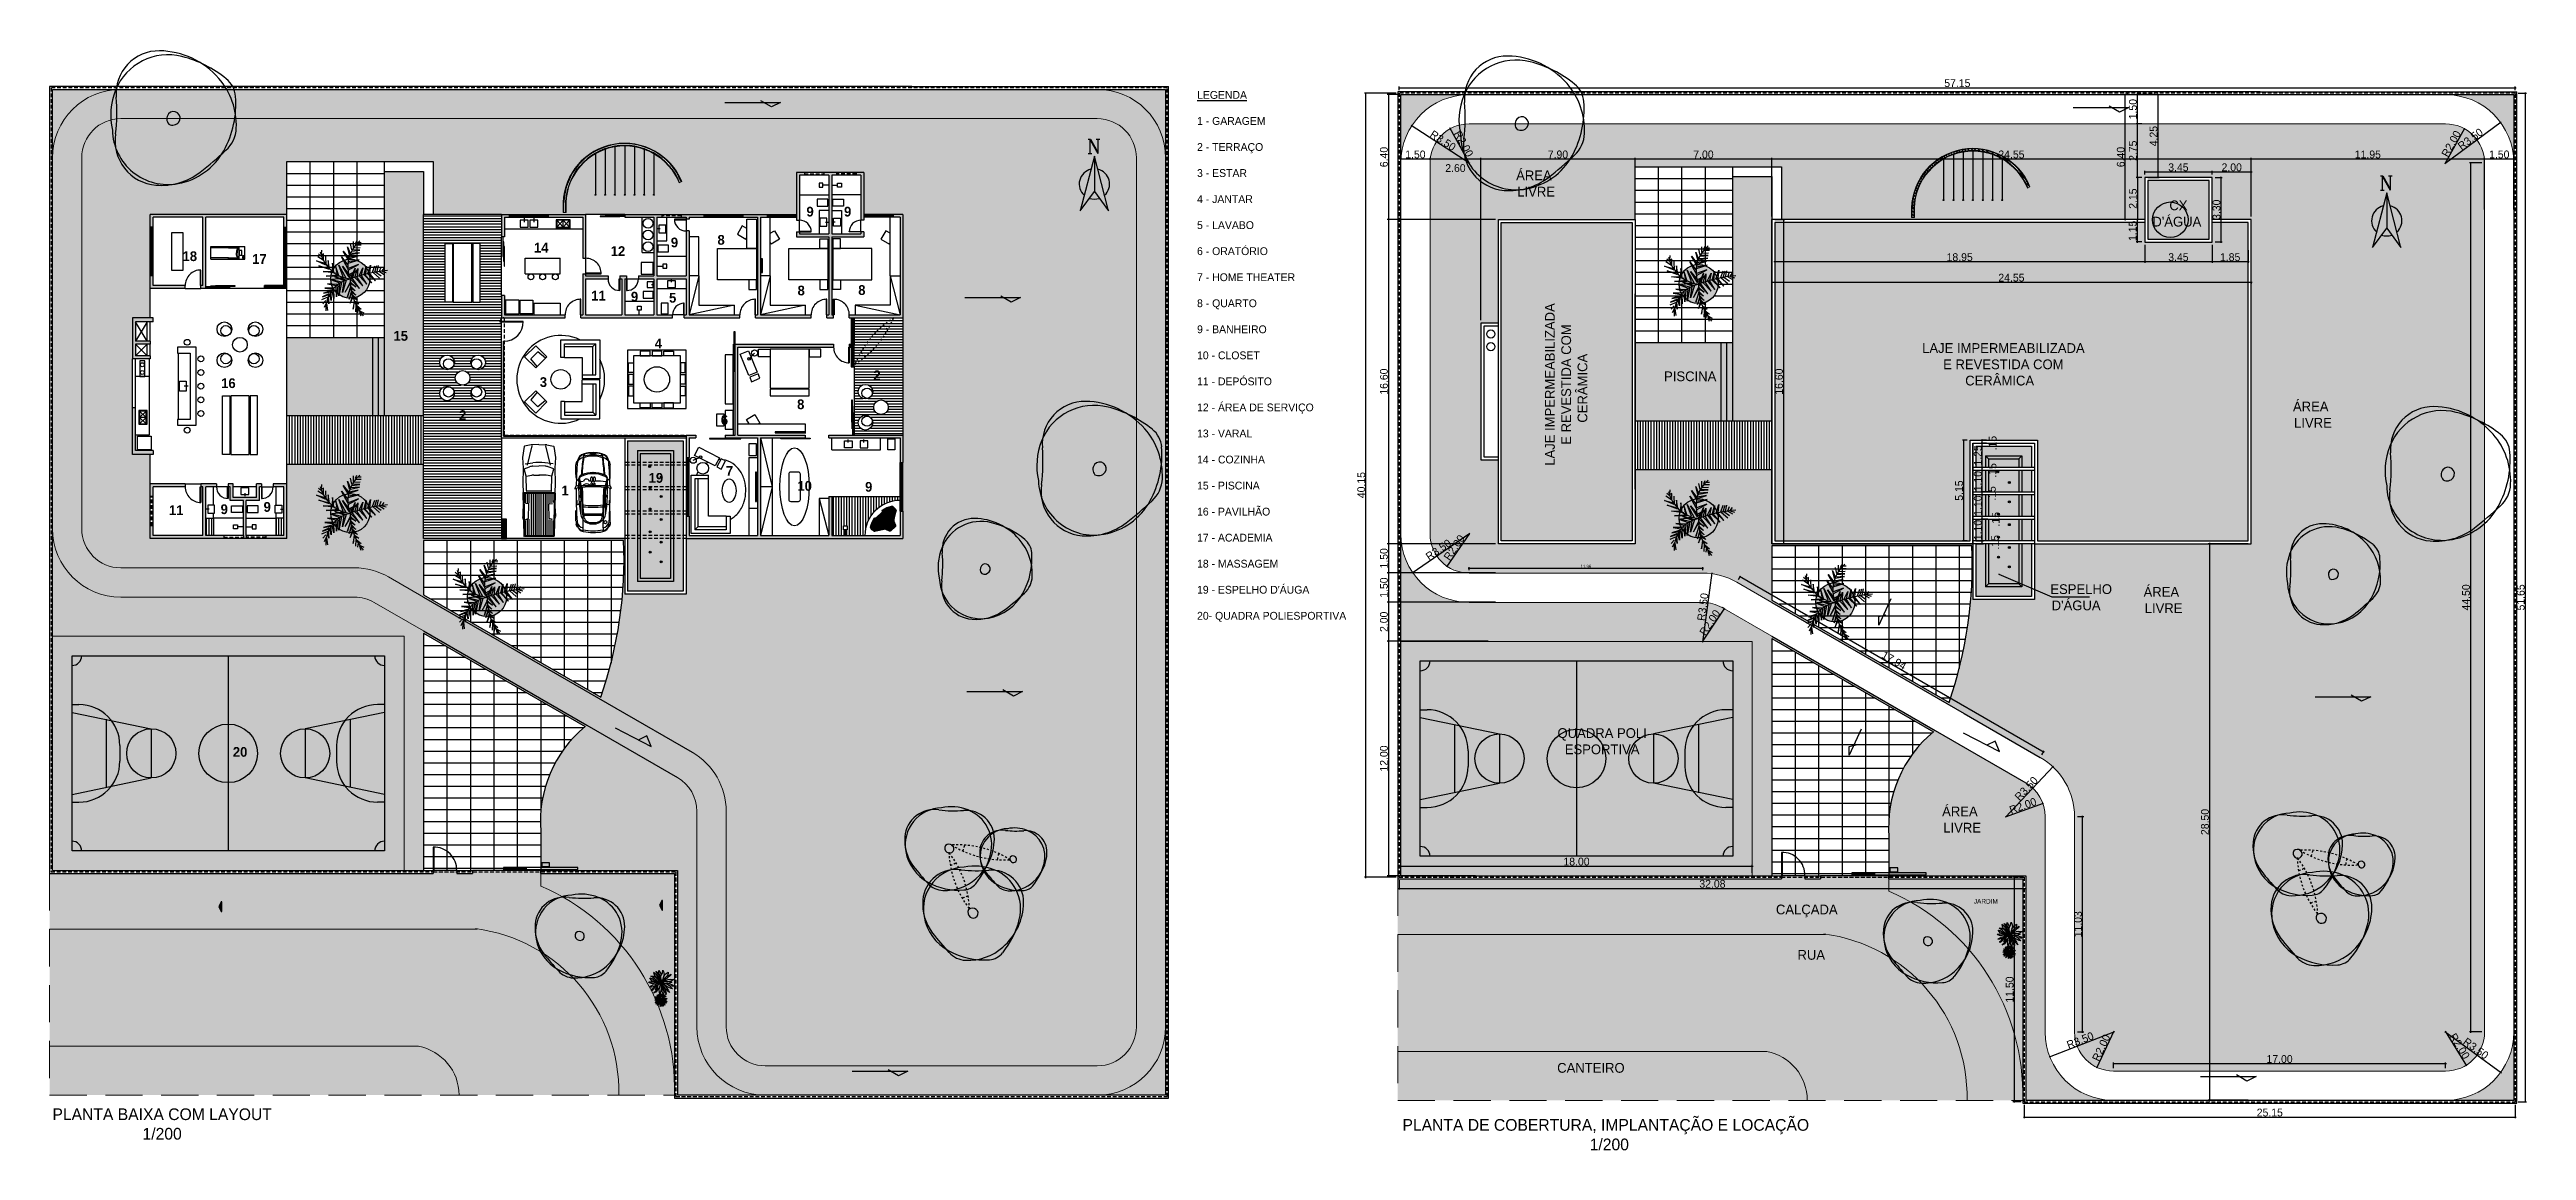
# Model space of a CAD drawing. Header units: feet. Extents: x 1734 to 1931, y 883 to 1088.
# Drawn here: x 1736.3 to 1863.1, y 1032 to 1088.4 of the extents above; entities that cross this region are included whole.
import ezdxf

# ---------------------------------------------------------------- set-up
doc = ezdxf.new("R2010")
doc.units = ezdxf.units.FT
doc.header["$LTSCALE"] = 0.3
doc.header["$MEASUREMENT"] = 0
doc.header["$PDMODE"] = 32
doc.header["$PDSIZE"] = 0.1
doc.linetypes.add('DASHED2', pattern=[0.375, 0.25, -0.125])
doc.linetypes.add('HIDDEN', pattern=[9.525, 6.35, -3.175])
doc.layers.get('0').update_dxf_attribs({"linetype": 'CONTINUOUS'})
doc.layers.get('Defpoints').update_dxf_attribs({"linetype": 'CONTINUOUS'})
for name, color, linetype in [('01', 1, 'CONTINUOUS'), ('02', 44, 'CONTINUOUS'), ('03', 96, 'CONTINUOUS'), ('1', 1, 'CONTINUOUS'), ('2', 44, 'CONTINUOUS'), ('3', 3, 'CONTINUOUS'), ('4', 4, 'CONTINUOUS'), ('5', 5, 'CONTINUOUS'), ('Cotas', 1, 'CONTINUOUS'), ('demolição', 140, 'DASHED2'), ('LAYOUT 2', 1, 'CONTINUOUS'), ('LOTE', 5, 'CONTINUOUS'), ('projecao', 8, 'HIDDEN'), ('SIMBOLOS-AMARELO', 44, 'CONTINUOUS'), ('SIMBOLOS-CYAN', 4, 'CONTINUOUS'), ('SIMBOLOS-VERMELHO', 1, 'CONTINUOUS'), ('Texto', 44, 'CONTINUOUS'), ('VEICULOS', 1, 'CONTINUOUS')]:
    doc.layers.add(name, color=color, linetype=linetype)
doc.styles.add('ROMANC', font='romanc.shx')
doc.styles.add('style1', font='GOTHIC.TTF')
doc.dimstyles.new('ESC-100', dxfattribs={"dimtxt": 0.16, "dimasz": 0.04, "dimexe": 0.06, "dimexo": 0.15, "dimgap": 0.02, "dimtad": 1, "dimzin": 4, "dimdsep": 46, "dimtxsty": 'style1', "dimblk": 'OBLIQUE', "dimcen": 0.01, "dimdle": 0.04, "dimclrd": 14, "dimclre": 14, "dimclrt": 2, "dimazin": 0, "dimtfac": 1, "dimtix": 1, "dimtmove": 2, "dimatfit": 0, "dimldrblk": 'OPEN90', "dimfxl": 1, "dimtolj": 1, "dimtzin": 4, "dimlwd": -1, "dimlwe": -1, "dimarcsym": 0})
doc.dimstyles.new('ESC-50', dxfattribs={"dimtxt": 0.1, "dimasz": 0.04, "dimexe": 0.06, "dimexo": 0.15, "dimgap": 0.02, "dimtad": 1, "dimzin": 4, "dimdsep": 46, "dimtxsty": 'style1', "dimblk": 'OBLIQUE', "dimcen": 0.01, "dimdle": 0.04, "dimclrd": 14, "dimclre": 14, "dimclrt": 2, "dimazin": 0, "dimtfac": 1, "dimtix": 1, "dimtmove": 2, "dimatfit": 0, "dimldrblk": 'OPEN90', "dimfxl": 1, "dimtolj": 1, "dimtzin": 4, "dimlwd": -1, "dimlwe": -1, "dimarcsym": 0})
pattern_1 = [(270, (2683.99825, -487.73251), (0.1375, -4e-17), [])]
pattern_2 = [(360, (2683.99825, -485.73251), (5e-17, 0.1375), [])]

msp = doc.modelspace()

# ---------------------------------------------------------------- texts
at = {"layer": 'Texto', "attachment_point": 1, "style": 'style1'}
for s, insert, char_height, width in [("{\\H1.1111x;\\LLEGENDA\\l\\P\\pi3.81654;\\P\\pi0;1 - GARAGEM\\P\\P2 - TERRAÇO\\P\\P3 - ESTAR\\P\\P4 - JANTAR\\P\\P5 - LAVABO\\P\\P6 - ORATÓRIO\\P\\P7 - HOME THEATER\\P\\P8 - QUARTO\\P\\P9 - BANHEIRO\\P\\P10 - CLOSET\\P\\P11 - DEPÓSITO\\P\\P12 - ÁREA DE SERVIÇO\\P\\P13 - VARAL\\P\\P14 - COZINHA\\P\\P15 - PISCINA\\P\\P16 - PAVILHÃO\\P\\P17 - ACADEMIA\\P\\P18 - MASSAGEM\\P\\P19 - ESPELHO D'ÁUGA\\P\\P20- QUADRA POLIESPORTIVA\\P}\\P\\P\\pxql;\\P\\P\\P\\P\\P\\P\\P\\P\\P\\P\\P\\P\\P", (1795.05, 1086.24), 0.36, 15.26616), ('\\pi1.72273;{\\H2.4x;\\P\\pi0.82659;\\H2.0833x;ÁREA \\P\\pi0.8842;LIVRE}', (1810.562, 1082.571), 0.1, 3.44546), ("\\pi1.72273;{\\H2.4x;\\P\\pi1.25826;\\H2.0833x;CX \\P\\pi0.38727;D'ÁGUA}", (1843.579, 1081.034), 0.1, 3.44546), ('\\pxqc;\\P{\\fCentury Gothic|b1|i0|c0|p34;\\P\\H5x;\\C12;9}', (1774.233, 1080.647), 0.1, 2.00603), ('\\pxqc;\\P{\\fCentury Gothic|b1|i0|c0|p34;\\P\\H5x;\\C12;9}', (1776.157, 1080.647), 0.1, 2.00603), ('\\pxqc;\\P{\\fCentury Gothic|b1|i0|c0|p34;\\P\\H5x;\\C12;14}', (1760.466, 1078.802), 0.1, 2.00603), ('\\pxqc;\\P{\\fCentury Gothic|b1|i0|c0|p34;\\P\\H5x;\\C12;12}', (1764.395, 1078.626), 0.1, 2.00603), ('\\pxqc;\\P{\\fCentury Gothic|b1|i0|c0|p34;\\P\\H5x;\\C12;9}', (1767.289, 1079.067), 0.1, 2.00603), ('\\pxqc;\\P{\\fCentury Gothic|b1|i0|c0|p34;\\P\\H5x;\\C12;8}', (1769.676, 1079.201), 0.1, 2.00603), ('\\pxqc;\\P{\\fCentury Gothic|b1|i0|c0|p34;\\P\\H5x;\\C12;18}', (1742.472, 1078.364), 0.1, 2.00603), ('\\pxqc;\\P{\\fCentury Gothic|b1|i0|c0|p34;\\P\\H5x;\\C12;17}', (1746.037, 1078.221), 0.1, 2.00603), ('\\pxqc;\\P{\\fCentury Gothic|b1|i0|c0|p34;\\P\\H5x;\\C12;11}', (1763.396, 1076.343), 0.1, 2.00603), ('\\pxqc;\\P{\\fCentury Gothic|b1|i0|c0|p34;\\P\\H5x;\\C12;9}', (1765.244, 1076.293), 0.1, 2.00603), ('\\pxqc;\\P{\\fCentury Gothic|b1|i0|c0|p34;\\P\\H5x;\\C12;5}', (1767.196, 1076.236), 0.1, 2.00603), ('\\pxqc;\\P{\\fCentury Gothic|b1|i0|c0|p34;\\P\\H5x;\\C12;8}', (1773.777, 1076.608), 0.1, 2.00603), ('\\pxqc;\\P{\\fCentury Gothic|b1|i0|c0|p34;\\P\\H5x;\\C12;8}', (1776.883, 1076.632), 0.1, 2.00603), ('\\pxqc;\\P{\\fCentury Gothic|b1|i0|c0|p34;\\P\\H5x;\\C12;15}', (1753.271, 1074.284), 0.1, 2.00603), ('\\pxqc;\\P{\\fCentury Gothic|b1|i0|c0|p34;\\P\\H5x;\\C12;4}', (1766.462, 1073.893), 0.1, 2.00603), ('\\pi4.64827;{\\H2.4x;\\P\\pi0.59276;\\H2.0833x;LAJE IMPERMEABILIZADA\\P\\pi1.66736;E REVESTIDA COM \\P\\pi2.7982;CERÂMICA}', (1831.585, 1073.728), 0.1, 9.29655), ('\\pxqc;\\P{\\fCentury Gothic|b1|i0|c0|p34;\\P\\H5x;\\C12;2}', (1777.658, 1072.265), 0.1, 2.00603), ('\\pxqc;{\\H2.4x;\\P\\H2.0833x;PISCINA}', (1818.579, 1072.281), 0.1, 3.44546), ('\\pxqc;\\P{\\fCentury Gothic|b1|i0|c0|p34;\\P\\H5x;\\C12;16}', (1744.447, 1071.861), 0.1, 2.00603), ('\\pxqc;\\P{\\fCentury Gothic|b1|i0|c0|p34;\\P\\H5x;\\C12;3}', (1760.577, 1071.918), 0.1, 2.00603), ('\\pxqc;\\P{\\fCentury Gothic|b1|i0|c0|p34;\\P\\H5x;\\C12;8}', (1773.754, 1070.78), 0.1, 2.00603), ('\\pi1.72273;{\\H2.4x;\\P\\pi0.82659;\\H2.0833x;ÁREA \\P\\pi0.8842;LIVRE}', (1850.339, 1070.735), 0.1, 3.44546), ('\\pxqc;\\P{\\fCentury Gothic|b1|i0|c0|p34;\\P\\H5x;\\C12;2}', (1756.442, 1070.227), 0.1, 2.00603), ('\\pxqc;\\P{\\fCentury Gothic|b1|i0|c0|p34;\\P\\H5x;\\C12;6}', (1769.848, 1069.985), 0.1, 2.00603), ('\\pxqc;\\P{\\fCentury Gothic|b1|i0|c0|p34;\\P\\H5x;\\C12;19}', (1766.337, 1067.013), 0.1, 2.00603), ('\\pxqc;\\P{\\fCentury Gothic|b1|i0|c0|p34;\\P\\H5x;\\C12;7}', (1770.108, 1067.372), 0.1, 2.00603), ('\\pxqc;\\P{\\fCentury Gothic|b1|i0|c0|p34;\\P\\H5x;\\C12;1}', (1761.686, 1066.361), 0.1, 2.00603), ('\\pxqc;\\P{\\fCentury Gothic|b1|i0|c0|p34;\\P\\H5x;\\C12;10}', (1773.953, 1066.601), 0.1, 2.00603), ('\\pxqc;\\P{\\fCentury Gothic|b1|i0|c0|p34;\\P\\H5x;\\C12;9}', (1777.234, 1066.554), 0.1, 2.00603), ('\\pxqc;\\P{\\fCentury Gothic|b1|i0|c0|p34;\\P\\H5x;\\C12;11}', (1741.776, 1065.359), 0.1, 2.00603), ('\\pxqc;\\P{\\fCentury Gothic|b1|i0|c0|p34;\\P\\H5x;\\C12;9}', (1744.235, 1065.409), 0.1, 2.00603), ('\\pxqc;\\P{\\fCentury Gothic|b1|i0|c0|p34;\\P\\H5x;\\C12;9}', (1746.434, 1065.526), 0.1, 2.00603), ("\\pi1.72273;{\\H2.4x;\\P\\pi0.31946;\\H2.0833x;ESPELHO\\P\\pi0.38727;D'ÁGUA}", (1838.423, 1061.383), 0.1, 3.44546), ('\\pi1.72273;{\\H2.4x;\\P\\pi0.82659;\\H2.0833x;ÁREA \\P\\pi0.8842;LIVRE}', (1842.69, 1061.241), 0.1, 3.44546), ('\\pxqc;{\\H2.4x;\\P\\H2.0833x;QUADRA POLI ESPORTIVA}', (1812.532, 1054.013), 0.1, 6.52072), ('\\pxqc;\\P{\\fCentury Gothic|b1|i0|c0|p34;\\P\\H5x;\\C12;20}', (1745.046, 1052.981), 0.1, 2.00603), ('\\pi1.72273;{\\H2.4x;\\P\\pi0.82659;\\H2.0833x;ÁREA \\P\\pi0.8842;LIVRE}', (1832.375, 1050.001), 0.1, 3.44546), ('\\pi-0.00824;CALÇADA', (1824.7, 1044.579), 0.5, 3.44546), ('\\pxqc;{\\H2.4x;JARDIM}', (1833.717, 1044.868), 0.1, 3.44546), ('\\pxqc;{\\C255;RUA}', (1824.778, 1042.255), 0.5, 3.44546), ('\\pxqc;CANTEIRO', (1813.495, 1036.469), 0.5, 3.44546), ('\\pxqc;\\P\\P{\\H6x;PLANTA BAIXA COM LAYOUT \\P1/200}', (1735.702, 1034.478), 0.1, 12.71133), ('\\pi10.7153;\\P\\P\\pi0.09355;{\\H6x;PLANTA DE COBERTURA, IMPLANTAÇÃO E LOCAÇÃO \\P\\pi9.67968;1/200}', (1805.476, 1033.932), 0.1, 21.4306)]:
    msp.add_mtext(s, dxfattribs=dict(at, insert=insert, char_height=char_height, width=width))
at = {"layer": 'Texto', "insert": (1812.468, 1066.457), "char_height": 0.1, "width": 9.29655, "attachment_point": 1, "rotation": 90, "style": 'style1'}
msp.add_mtext('\\pi4.64827;{\\H2.4x;\\P\\pi0.59276;\\H2.0833x;LAJE IMPERMEABILIZADA\\P\\pi1.66736;E REVESTIDA COM \\P\\pi2.7982;CERÂMICA}', dxfattribs=at)

# ---------------------------------------------------------------- blocks, each defined once
blk = doc.blocks.new('Norte')
at = {"layer": 'SIMBOLOS-AMARELO'}
for start, end in [(103.2135, 227.6571), (312.3429, 76.7865), (250.4187, 289.5813)]:
    blk.add_arc((0, -2.12), 1.15, start, end, dxfattribs=at)
at = {"layer": 'SIMBOLOS-CYAN'}
for p, q in [((0, 0), (-1.08, -4.16)), ((1.08, -4.16), (0, 0)), ((-1.08, -4.16), (0, -2.68)), ((0, -2.68), (1.08, -4.16))]:
    blk.add_line(p, q, dxfattribs=at)
at = {"layer": 'SIMBOLOS-VERMELHO'}
blk.add_line((0, 0), (0, -2.68), dxfattribs=at)
at = {"layer": 'SIMBOLOS-AMARELO', "style": 'ROMANC'}
blk.add_text('N', height=1.08, dxfattribs=at).set_placement((-0.57, 0.2))
blk = doc.blocks.new('Arvore_M')
at = {"color": 89, "true_color": 0x2e4b26}
for centre, radius, start, end in [((29.6, 148.2), 161.7, 100.45548, 151.04248), ((41.7, 154), 157.5, 85.31026, 127.42974), ((25, 173), 136.5, 1.16757, 100.45548), ((45.6, 202.1), 109.3, 351.1087, 85.31026), ((683.4, -654.4), 1189.6, 128.30978, 132.29593), ((-64.8, 167.9), 77.9, 132.29593, 177.68766), ((95.6, 111.7), 237.1, 151.04248, 184.47921), ((582.4, 131.8), 432.1, 172.90007, 184.87564), ((32.3, 164), 175, 177.68766, 221.07668), ((11.3, 146.3), 16.1, 142.67934, 321.68264), ((13.7, 144.5), 19.1, 61.27911, 142.67934), ((8.9, 148.2), 19.1, 321.68264, 43.04272), ((0.2, 139.7), 165.3, 338.15257, 12.61453), ((-79.4, 98), 61.6, 184.47921, 231.15866), ((25.1, 129.7), 138.5, 255.60852, 338.15257), ((47.5, 86.2), 104.7, 269.07521, 4.87564), ((62, 273.5), 287, 231.15866, 255.60852), ((49, 178.6), 197.2, 221.07668, 269.07521)]:
    blk.add_arc(centre, radius, start, end, dxfattribs=at)
blk = doc.blocks.new('planta 7')
at = {"color": 0}
for p, q in [((347.7, 294.7), (353.4, 307.5)), ((353.4, 307.5), (350.1, 295.9)), ((354.2, 298.2), (359.1, 305.7)), ((359.1, 299.9), (363.1, 304.6)), ((295.1, 293.5), (285.8, 292.4)), ((295.5, 294.1), (289.8, 297)), ((299.2, 294.7), (294.7, 298.8)), ((294.7, 290.6), (302.9, 291.8)), ((304.1, 291.2), (294.7, 290.6)), ((299.2, 287.1), (308.2, 289.5)), ((310.2, 287.7), (299.2, 287.1)), ((303.7, 291.8), (300, 300.5)), ((302.1, 283.6), (312.6, 286)), ((315.5, 284.2), (302.1, 283.6)), ((304.1, 299.3), (307.4, 290)), ((308.2, 290.6), (304.1, 299.3)), ((304.5, 280.1), (318.8, 280.7)), ((320, 278.4), (304.5, 280.1)), ((305.7, 276.7), (322.8, 275.5)), ((324, 273.2), (305.7, 276.7)), ((309.4, 297.6), (311, 287.7)), ((312.2, 287.7), (309.4, 297.6)), ((310.2, 272), (325.7, 269.7)), ((326.9, 266.8), (310.2, 272)), ((316.3, 295.9), (314.7, 285.4)), ((316.3, 284.2), (316.3, 295.9)), ((322, 292.4), (319.6, 280.7)), ((321.2, 279), (322, 292.4)), ((328.1, 288.3), (323.2, 275.5)), ((324.5, 273.2), (328.1, 288.3)), ((331.4, 282.5), (326.5, 269.7)), ((326.9, 267.3), (331.4, 282.5)), ((328.1, 286), (331, 270.8)), ((329.7, 266.8), (328.1, 286)), ((347.7, 276.7), (329.3, 266.8)), ((331, 262.7), (346, 272)), ((331.8, 270.8), (347.7, 276.7)), ((332.6, 294.1), (334.2, 277.8)), ((332.6, 276.7), (332.6, 294.1)), ((333, 276.7), (346.8, 281.3)), ((346.8, 281.3), (333.4, 279)), ((346, 272), (336.3, 263.9)), ((336.7, 281.3), (338.7, 298.2)), ((337.5, 283.6), (350.1, 285.4)), ((338.7, 298.2), (339.1, 286)), ((350.1, 285.4), (340.3, 286)), ((341.6, 289.5), (346.8, 304)), ((342.8, 289.5), (353.8, 291.2)), ((343.2, 264.4), (359.1, 273.2)), ((346.8, 304), (343.6, 291.8)), ((353.8, 291.2), (344.4, 291.2)), ((359.1, 273.2), (347.7, 264.4)), ((348.1, 294.1), (359.5, 294.7)), ((353.8, 263.3), (366.8, 270.8)), ((354.6, 297.6), (363.1, 297.6)), ((366.8, 270.8), (357, 263.3)), ((361.5, 300.5), (368, 299.9)), ((363.1, 297.6), (361.5, 300.5)), ((284.5, 248.6), (278.2, 246.8)), ((285.4, 248.6), (282.3, 242.7)), ((288.6, 250.4), (282.6, 251.3)), ((292.7, 253.5), (283.9, 254)), ((287.6, 257.2), (297.1, 255.4)), ((299.3, 255.8), (287.6, 257.2)), ((292.7, 252.6), (287.6, 246.3)), ((287.6, 246.3), (288.9, 250.8)), ((298.7, 255.4), (294.6, 249.5)), ((294.6, 249.5), (296.5, 254.9)), ((295.5, 261.2), (303.7, 257.2)), ((306.2, 258.1), (295.5, 261.2)), ((306.9, 258.1), (299.9, 251.3)), ((299.9, 251.3), (303.1, 257.2)), ((301.2, 262.6), (310, 259)), ((312.5, 259.4), (301.2, 262.6)), ((304.4, 264.8), (316.3, 260.8)), ((318.5, 260.8), (304.4, 264.8)), ((312.9, 259.4), (306.6, 253.5)), ((306.6, 253.5), (310.3, 259)), ((310.7, 268), (322.3, 261.2)), ((324.5, 261.2), (310.7, 268)), ((312.5, 254.4), (316.3, 260.8)), ((318.5, 260.3), (312.5, 254.4)), ((328.1, 260.4), (315.5, 248.7)), ((315.5, 248.7), (329.7, 258.6)), ((324.8, 261.7), (317.9, 253.5)), ((317.9, 253.5), (322.3, 260.8)), ((330.6, 255.1), (319.2, 244.1)), ((319.2, 244.1), (331.8, 252.2)), ((332.6, 248.7), (321.6, 238.8)), ((321.6, 238.8), (333.8, 246.4)), ((334.6, 242.9), (323.6, 231.9)), ((323.6, 231.9), (335, 241.2)), ((335.9, 237.1), (326.1, 226.6)), ((329.3, 260.4), (343.6, 254.5)), ((343.6, 254.5), (330.2, 258)), ((331, 255.1), (342.8, 251.1)), ((342.8, 251.1), (331.8, 251.6)), ((332.6, 262.1), (341.1, 251.1)), ((333, 249.3), (344, 244.1)), ((344, 244.1), (333.8, 246.4)), ((341.1, 251.1), (334.2, 263.3)), ((335, 242.3), (346.4, 239.4)), ((346.4, 239.4), (335, 240.6)), ((336.3, 237.1), (347.7, 233.6)), ((340.7, 263.9), (348.5, 249.9)), ((348.5, 249.9), (343.2, 263.9)), ((350.1, 263.9), (354.6, 249.3)), ((354.6, 249.3), (352.1, 263.9)), ((356.2, 262.7), (360.3, 250.5)), ((360.3, 250.5), (357.8, 262.7)), ((361.5, 262.1), (372.5, 265)), ((361.9, 260.9), (364.3, 248.7)), ((364.3, 248.7), (363.5, 260.4)), ((372.5, 265), (363.9, 261.5)), ((366.8, 259.2), (368, 248.1)), ((368, 248.1), (368.4, 258)), ((368.4, 259.2), (376.6, 260.9)), ((371.3, 256.9), (371.7, 247.6)), ((372.1, 256.9), (379.8, 256.9)), ((375.3, 254), (375.3, 246.4)), ((376.6, 254), (380.6, 252.2)), ((378.6, 250.5), (378.6, 246.4)), ((326.1, 226.6), (336.7, 234.8)), ((337.5, 230.1), (329.7, 221.4)), ((338.3, 226.6), (333, 219.1)), ((338.7, 221.4), (335, 215)), ((347.7, 233.6), (337.1, 234.8)), ((339.1, 217.9), (337.5, 212.1)), ((337.9, 230.7), (346.8, 227.8)), ((338.3, 227.8), (347.2, 224.9)), ((338.7, 224.3), (347.2, 222.5)), ((339.1, 221.4), (345.2, 219.1)), ((339.9, 217.9), (343.6, 215))]:
    blk.add_line(p, q, dxfattribs=at)
for centre, radius, start, end in [((288, 253.3), 41.4, 11.0675, 94.0085), ((376.5, 255.2), 48.2, 103.1598, 172.8828), ((326.9, 185.7), 75.5, 88.7203, 129.9117), ((345.9, 219.2), 45.5, 39.604, 112.3619), ((124.9, 189), 216.4, 5.649, 19.4873)]:
    blk.add_arc(centre, radius, start, end, dxfattribs=at)
blk = doc.blocks.new('audi')
for p, q in [((112, 88), (63, 88)), ((128, 72), (169, 62)), ((129, 10), (145, 10)), ((129, 10), (129, 10)), ((145, 2), (129, 2)), ((135, 86), (142, 74)), ((137, 2), (137, -3)), ((168, -62), (168, 62)), ((169, 62), (169, 62)), ((169, 62), (174, 60)), ((175, 74), (184, 64)), ((185, 93), (179, 75)), ((179, 74), (187, 66)), ((187, 66), (188, 63)), ((210, 62), (210, 62)), ((217, 73), (226, 62)), ((219, 71), (219, 62)), ((221, 73), (228, 65)), ((228, 65), (229, 63)), ((263, 84), (263, 84)), ((301, 88), (294, 86)), ((350, 88), (301, 88)), ((314, -48), (314, 48)), ((321, -48), (321, 47)), ((352, 87), (368, 87)), ((112, -88), (63, -88)), ((128, -72), (169, -62)), ((129, -3), (145, -3)), ((129, -3), (129, -3)), ((145, -11), (129, -11)), ((135, -86), (142, -74)), ((169, -62), (174, -60)), ((169, -62), (169, -62)), ((175, -74), (184, -64)), ((179, -74), (187, -66)), ((185, -93), (179, -75)), ((187, -66), (188, -63)), ((210, -62), (210, -62)), ((217, -73), (226, -62)), ((219, -71), (219, -62)), ((221, -73), (228, -65)), ((228, -65), (229, -63)), ((263, -84), (263, -84)), ((301, -88), (294, -86)), ((350, -88), (301, -88)), ((352, -87), (368, -87))]:
    blk.add_line(p, q)
at = {"flags": 128}
for points in [[(6, 13), (5, 13), (5, 13), (5, 12), (5, 12), (5, 11), (5, 10), (5, 10), (5, 9), (5, 8), (5, 7), (5, 6), (5, 6), (5, 5), (5, 5), (5, 4), (5, 4), (6, 4), (6, 4), (6, 5), (6, 5), (6, 6), (6, 6), (6, 7), (6, 8), (6, 9), (6, 10), (6, 10), (6, 11), (6, 12), (6, 12), (6, 13), (6, 13)], [(6, 8), (5, 8), (5, 7), (5, 7), (5, 6), (5, 6), (5, 5), (5, 4), (5, 3), (5, 3), (5, 2), (5, 1), (5, 0), (5, 0), (5, -1), (5, -1), (5, -1), (6, -1), (6, -1), (6, -1), (6, 0), (6, 0), (6, 1), (6, 2), (6, 3), (6, 3), (6, 4), (6, 5), (6, 6), (6, 6), (6, 7), (6, 7), (6, 8)], [(6, 1), (5, 1), (5, 1), (5, 1), (5, 0), (5, -1), (5, -1), (5, -2), (5, -3), (5, -4), (5, -5), (5, -5), (5, -6), (5, -7), (5, -7), (5, -7), (5, -8), (6, -8), (6, -7), (6, -7), (6, -7), (6, -6), (6, -5), (6, -5), (6, -4), (6, -3), (6, -2), (6, -1), (6, -1), (6, 0), (6, 1), (6, 1), (6, 1)], [(6, -4), (5, -4), (5, -4), (5, -5), (5, -5), (5, -6), (5, -7), (5, -8), (5, -8), (5, -9), (5, -10), (5, -11), (5, -12), (5, -12), (5, -13), (5, -13), (5, -13), (6, -13), (6, -13), (6, -13), (6, -12), (6, -12), (6, -11), (6, -10), (6, -9), (6, -8), (6, -8), (6, -7), (6, -6), (6, -5), (6, -5), (6, -4), (6, -4)]]:
    blk.add_lwpolyline(points, close=True, dxfattribs=at)
blk.add_circle((356, 63), 7.84)
for centre, radius, start, end in [((178, 0), 178, 165.478, 194.7336), ((185, 0), 183, 167.2448, 192.7552), ((51, 35), 46, 95.8624, 166.6559), ((31, -1), 52.3, 94.8909, 118.3051), ((12, 39), 5.81, 59.2569, 166.2031), ((52, 38), 43.1, 97.8991, 167.3429), ((187, 0), 175, 166.9785, 193.0215), ((13, 41), 3.72, 337.0614, 55.3196), ((179, 0), 161, 161.7424, 180.2572), ((179, -1), 161, 179.7428, 198.2576), ((180, -1036), 1095, 93.4784, 98.1402), ((72, 41), 47.4, 124.0769, 167.6033), ((177, -999), 1061, 93.3556, 98.1932), ((61, 62), 26.4, 85.8375, 137.262), ((213, -1969), 2056, 91.1563, 94.6666), ((239, 1), 137, 155.8811, 180.3013), ((245, 1), 137, 155.8811, 180.3013), ((115, 9), 79, 75.323, 91.8894), ((139, 48), 27.2, 115.8535, 159.6158), ((145, 48), 26.9, 120.0267, 159.6532), ((129, 6), 4.06, 90, 270), ((138, 50), 24.1, 80.1297, 114.4472), ((212, 277), 215, 250.8497, 272.1532), ((173, -883), 957, 87.2357, 91.8634), ((843, 4), 697, 174.8482, 179.5353), ((145, 6), 4.06, 270, 90), ((162, 6), 5.45, 80.1727, 270.3), ((157, 6), 7.68, 310.2364, 40.2364), ((183, 79), 13.7, 82.1777, 159.532), ((176, 81), 6.78, 155.9852, 292.873), ((170, 53), 8.11, 11.4844, 63.2476), ((604, 0), 429, 172.6805, 187.3195), ((373, 4001), 3948, 267.1477, 269.0979), ((248, 967), 915, 265.6328, 270.8795), ((213, -1969), 2056, 86.0044, 90.8393), ((222, -381), 454, 78.9471, 90.4338), ((334, -2218), 2283, 90.6142, 92.8572), ((254, 58), 27.4, 70.7498, 109.2502), ((254, 105), 23.5, 247.4221, 292.5779), ((248, -520), 573, 81.6903, 88.6071), ((268, 72), 4.45, 150.4245, 217.7053), ((250, 83), 16.2, 327.6673, 13.7699), ((253, 60), 15, 16.8368, 38.8283), ((-156, 0), 427, 353.0508, 6.9501), ((-147, -1), 427, 353.2483, 7.0432), ((301, -6), 71.6, 55.842, 83.1604), ((258, -3314), 3368, 87.8436, 89.0979), ((327, 18), 28.5, 25.6224, 81.0868), ((299, 2), 66, 358.3299, 50.3966), ((345, 76), 13.1, 26.6666, 65.3418), ((275, 0), 83.3, 359.5992, 20.9842), ((275, -1), 83.3, 339.0158, 0.4008), ((347, 45), 38, 9.6193, 76.4344), ((366, 23), 58.3, 82.3039, 94.7215), ((299, 1), 66, 358.3299, 358.9587), ((367, 74), 13.5, 22.4922, 89.786), ((357, 39), 45, 14.9632, 68.3112), ((368, 44), 36.6, 9.3132, 81.504), ((417, 341), 291, 263.6756, 267.5163), ((140, 0), 260, 348.7904, 11.0827), ((149, 0), 260, 348.9105, 10.9662), ((12, -39), 5.81, 193.7969, 300.7431), ((31, 1), 52.3, 241.6949, 265.1091), ((51, -35), 46, 193.3441, 264.1376), ((52, -38), 43.1, 192.6571, 262.1009), ((13, -41), 3.72, 304.6804, 22.9386), ((180, 1036), 1095, 261.8598, 266.5216), ((72, -41), 47.4, 192.3967, 235.9231), ((177, 999), 1061, 261.8068, 266.6444), ((61, -62), 26.4, 222.738, 274.1625), ((213, 1969), 2056, 265.3334, 268.8437), ((239, 0), 137, 179.9994, 180.3013), ((239, -1), 137, 179.6987, 204.1189), ((245, 0), 137, 179.9994, 180.3013), ((245, -1), 137, 179.6987, 204.1189), ((115, -9), 79, 268.1106, 284.677), ((140, -46), 28.7, 203.067, 243.5821), ((146, -46), 28.7, 203.067, 239.3831), ((129, -7), 4.06, 90, 270), ((138, -50), 24.1, 245.5528, 279.8703), ((152, -34), 16.5, 111.8696, 254.4456), ((212, -277), 215, 87.8468, 109.1503), ((173, 883), 957, 268.1366, 272.7643), ((145, -7), 4.06, 270, 90), ((843, 4), 697, 181.2405, 181.8756), ((843, 4), 697, 184.4396, 185.8666), ((162, -7), 5.45, 80.1727, 270.3), ((184, -33), 24.2, 140.673, 219.327), ((157, -7), 7.68, 310.2364, 40.2364), ((167, -19), 2.02, 63.4349, 153.4349), ((167, -47), 1.96, 212.4712, 302.4712), ((176, -81), 6.78, 67.127, 204.0148), ((183, -79), 13.7, 200.468, 277.8223), ((170, -53), 8.11, 296.7524, 348.5156), ((373, -4001), 3948, 90.9021, 92.8523), ((248, -967), 915, 89.1205, 94.3672), ((213, 1969), 2056, 269.1607, 273.9956), ((222, 381), 454, 269.5662, 281.0529), ((334, 2218), 2283, 267.1428, 269.3858), ((254, -105), 23.5, 67.4221, 112.5779), ((254, -58), 27.4, 250.7498, 289.2502), ((248, 520), 573, 271.3929, 278.3097), ((268, -72), 4.45, 142.2947, 209.5755), ((253, -60), 15, 321.1717, 343.1632), ((250, -83), 16.2, 346.2301, 32.3327), ((299, 13), 78.3, 277.4158, 302.8532), ((258, 3314), 3368, 270.9021, 272.1564), ((327, -18), 28.5, 278.9132, 334.3776), ((299, -3), 66, 310.3629, 1.6701), ((345, -76), 13.1, 294.6582, 333.3334), ((347, -45), 38, 283.5656, 350.3807), ((366, -23), 58.3, 265.2785, 277.6961), ((367, -74), 13.5, 270.214, 337.5078), ((357, -39), 45, 291.6888, 345.0368), ((368, -44), 36.6, 278.496, 350.6868), ((417, -341), 291, 92.4837, 96.3244)]:
    blk.add_arc(centre, radius, start, end)
blk = doc.blocks.new('Veic-32')
at = {"layer": 'VEICULOS'}
for p, q in [((-0.07, 1.28), (-0.01, 1.63)), ((0.96, 1.47), (-0.02, 1.23)), ((0.01, 1.65), (0.57, 1.73)), ((0.57, 1.73), (1.11, 1.7)), ((0.9, 1.6), (0.84, 1.19)), ((1.16, 1.64), (1.05, 1.36)), ((1.11, 1.7), (1.9, 1.71)), ((1.53, 1.54), (1.16, 1.64)), ((1.53, 1.54), (1.48, 1.25)), ((2.3, 1.53), (1.53, 1.54)), ((1.9, 1.71), (2.36, 1.7)), ((2.3, 1.5), (2.3, 0.26)), ((2.36, 0.08), (2.36, 1.7)), ((2.39, 1.71), (4.59, 1.66)), ((2.4, 1.67), (4.58, 1.62)), ((2.4, 0.1), (2.4, 1.67)), ((2.45, 1.59), (2.88, 1.59)), ((2.45, 1.49), (2.9, 1.49)), ((2.45, 1.39), (2.91, 1.39)), ((2.45, 1.29), (4.55, 1.29)), ((2.95, 1.39), (2.93, 1.58)), ((3.7, 1.41), (2.95, 1.39)), ((3.13, 1.69), (3.25, 1.71)), ((3.26, 1.71), (3.6, 1.72)), ((3.76, 1.68), (3.63, 1.72)), ((3.75, 1.57), (3.7, 1.41)), ((3.74, 1.39), (4.55, 1.39)), ((3.77, 1.49), (4.55, 1.49)), ((3.8, 1.59), (4.55, 1.59)), ((4.58, 1.62), (4.58, 0.14)), ((4.62, 1.64), (4.62, 0.14)), ((-0.09, 0.88), (-0.07, 1.2)), ((-0.09, 0.88), (-0.07, 0.56)), ((-0.07, 0.48), (-0.01, 0.14)), ((0.96, 0.3), (-0.02, 0.53)), ((0.01, 0.12), (0.57, 0.03)), ((0.57, 0.03), (1.11, 0.07)), ((0.9, 0.17), (0.84, 0.57)), ((1.01, 1.19), (0.99, 0.89)), ((1.01, 0.57), (0.99, 0.88)), ((1.16, 0.13), (1.05, 0.4)), ((1.11, 0.07), (1.9, 0.06)), ((1.53, 0.23), (1.16, 0.13)), ((1.47, 1.14), (1.48, 0.87)), ((1.47, 0.62), (1.48, 0.9)), ((1.53, 0.23), (1.48, 0.52)), ((2.27, 0.24), (1.53, 0.23)), ((1.9, 0.06), (2.37, 0.07)), ((2.39, 0.06), (4.59, 0.1)), ((2.4, 0.1), (4.58, 0.14)), ((2.45, 1.19), (4.55, 1.19)), ((2.45, 1.09), (4.55, 1.09)), ((2.45, 0.98), (4.55, 0.98)), ((2.45, 0.88), (4.55, 0.88)), ((2.45, 0.78), (4.55, 0.78)), ((2.45, 0.68), (4.55, 0.68)), ((2.45, 0.58), (4.55, 0.58)), ((2.45, 0.48), (4.55, 0.48)), ((2.45, 0.37), (2.91, 0.37)), ((2.45, 0.27), (2.9, 0.27)), ((2.45, 0.17), (2.9, 0.17)), ((2.95, 0.37), (2.93, 0.19)), ((3.7, 0.35), (2.95, 0.37)), ((3.13, 0.07), (3.25, 0.05)), ((3.26, 0.05), (3.6, 0.05)), ((3.76, 0.09), (3.63, 0.05)), ((3.75, 0.19), (3.7, 0.35)), ((3.73, 0.37), (4.55, 0.37)), ((3.75, 0.27), (4.55, 0.27)), ((3.8, 0.17), (4.55, 0.17))]:
    blk.add_line(p, q, dxfattribs=at)
for centre, radius, start, end in [((0.53, 1.18), 0.61, 170.103, 177.7232), ((0.02, 1.62), 0.0254, 98.8162, 170.103), ((1.62, 1.14), 0.61, 159.1096, 175.2601), ((2.27, 1.5), 0.0254, 359.9392, 89.0846), ((2.39, 1.68), 0.0254, 88.8038, 180), ((3.26, 1.64), 0.0762, 90.8398, 99.5481), ((3.61, 1.64), 0.0762, 75.0266, 90.8398), ((4.59, 1.64), 0.0254, 360, 88.8038), ((0.53, 0.59), 0.61, 182.2768, 189.897), ((0.02, 0.14), 0.0254, 189.897, 261.1838), ((3.26, 0.88), 2.44, 172.7371, 187.2629), ((1.62, 0.62), 0.61, 184.7399, 200.8904), ((2.08, 1.15), 0.61, 170.3377, 180.2366), ((2.08, 0.62), 0.61, 179.7634, 189.6623), ((2.27, 0.26), 0.0254, 270.9154, 0.0608), ((2.39, 0.08), 0.0254, 180, 271.1962), ((3.26, 0.13), 0.0762, 260.4519, 269.1602), ((3.61, 0.12), 0.0762, 269.1602, 284.9734), ((4.59, 0.13), 0.0254, 271.1962, 0)]:
    blk.add_arc(centre, radius, start, end, dxfattribs=at)
blk = doc.blocks.new('2D-VEG2')
at = {"layer": '1', "color": 78}
for p, q in [((-1.22, 0.03), (-1.51, -0.12)), ((-1.41, 0.24), (-1.48, 0.28)), ((-1.48, 0.28), (-1.2, 0.2)), ((-1.47, 0.57), (-1.1, 0.58)), ((-1.09, 0.3), (-1.47, 0.57)), ((-1.31, 0.11), (-1.41, 0.24)), ((-1.18, 0), (-1.31, 0.11)), ((-1.2, 0.2), (-0.86, 0.07)), ((-1.01, 0.89), (-1.14, 1)), ((-1.14, 1), (-1.03, 0.74)), ((-1.1, 0.58), (-0.75, 0.34)), ((-0.71, 0.12), (-1.09, 0.3)), ((-1.03, 0.74), (-0.84, 0.52)), ((-0.78, 0.74), (-1.01, 0.89)), ((-0.55, 1.05), (-0.95, 1.18)), ((-0.95, 1.18), (-0.81, 0.95)), ((-0.86, 0.07), (-0.46, -0.02)), ((-0.84, 0.52), (-0.54, 0.36)), ((-0.81, 0.95), (-0.43, 0.67)), ((-0.47, 0.55), (-0.78, 0.74)), ((-0.75, 0.34), (-0.14, 0.04)), ((-0.2, 0.05), (-0.71, 0.12)), ((-0.32, 0.72), (-0.55, 1.05)), ((-0.54, 0.36), (-0.27, 0.22)), ((-0.41, 1.38), (-0.52, 1.42)), ((-0.52, 1.42), (-0.47, 1.14)), ((-0.47, 1.14), (-0.27, 0.58)), ((-0.14, 0.3), (-0.47, 0.55)), ((-0.47, -0.34), (0, 0)), ((-0.43, 0.67), (-0.23, 0.49)), ((-0.2, 1.09), (-0.41, 1.38)), ((0, 0), (-0.38, -0.43)), ((-0.36, -0.84), (0, 0)), ((0, 0), (-0.35, -0.05)), ((-0.27, 0.58), (0, 0)), ((-0.27, 0.22), (0, 0)), ((-0.15, 0.66), (-0.2, 1.09)), ((0, 0), (-0.2, 0.05)), ((-0.04, 0.4), (-0.15, 0.66)), ((0, 0), (-0.13, -0.44)), ((-0.05, 0.26), (0.01, 0.79)), ((0, 0), (-0.05, 0.26)), ((-0.01, 1.1), (0.05, 1.45)), ((0.01, 0.79), (-0.01, 1.1)), ((0, 0), (0.04, 0.2)), ((0.17, 0.17), (0, 0)), ((0, 0), (0.74, 0.17)), ((0.51, 0.17), (0, 0)), ((0.46, 0.02), (0, 0)), ((0.02, -0.43), (0, 0)), ((0, 0), (0.26, -0.54)), ((0.25, -0.2), (0, 0)), ((0.81, -0.24), (0, 0)), ((0.04, 0.2), (0.19, 0.56)), ((0.05, 1.45), (0.08, 1.52)), ((0.13, 0.61), (0.07, 0.27)), ((0.08, 1.52), (0.12, 1.3)), ((0.26, 0.82), (0.1, 0.45)), ((0.12, 1.3), (0.15, 0.95)), ((0.15, 0.95), (0.13, 0.61)), ((0.15, 0.92), (0.35, 1.17)), ((0.32, 0.27), (0.17, 0.17)), ((0.19, 0.56), (0.53, 0.7)), ((0.23, 0.58), (0.55, 0.95)), ((0.48, 1.18), (0.26, 0.82)), ((0.5, 0.47), (0.32, 0.27)), ((0.35, 1.17), (0.45, 1.35)), ((0.42, 0.38), (0.71, 0.54)), ((0.45, 1.35), (0.44, 1.46)), ((0.44, 1.46), (0.51, 1.35)), ((0.82, 0.01), (0.46, 0.02)), ((0.51, 1.35), (0.48, 1.18)), ((0.55, 0.95), (0.48, 0.67)), ((0.59, 0.59), (0.5, 0.47)), ((0.68, 0.23), (0.51, 0.17)), ((0.53, 0.7), (0.78, 0.99)), ((0.83, 0.85), (0.59, 0.59)), ((0.88, 0.3), (0.68, 0.23)), ((0.71, 0.54), (1.06, 0.6)), ((0.74, 0.17), (1, 0.26)), ((0.78, 0.99), (0.9, 1.24)), ((1.11, 0), (0.82, 0.01)), ((0.9, 1.24), (0.83, 0.85)), ((1.17, 0.47), (0.88, 0.3)), ((0.99, 0.01), (1.36, -0.12)), ((1, 0.26), (1.2, 0.25)), ((1.06, 0.6), (1.38, 0.64)), ((1.36, 0.11), (1.11, 0)), ((1.38, 0.64), (1.17, 0.47)), ((1.2, 0.25), (1.44, 0.21)), ((1.52, 0.17), (1.36, 0.11)), ((1.44, 0.21), (1.52, 0.17)), ((-1.51, -0.12), (-0.93, -0.25)), ((-1.09, -0.42), (-1.41, -0.57)), ((-1.41, -0.57), (-1.24, -0.62)), ((-1.24, -0.62), (-0.86, -0.58)), ((-0.61, -0.08), (-1.18, 0)), ((-0.88, -0.22), (-1.09, -0.42)), ((-0.91, -0.85), (-1, -1.13)), ((-1, -1.13), (-0.81, -1.07)), ((-0.78, -0.64), (-0.91, -0.85)), ((-0.68, -0.1), (-0.88, -0.22)), ((-0.86, -0.58), (-0.47, -0.34)), ((-0.81, -1.07), (-0.61, -0.87)), ((-0.59, -0.41), (-0.78, -0.64)), ((-0.35, -0.05), (-0.68, -0.1)), ((-0.6, -0.82), (-0.66, -1.37)), ((-0.66, -1.37), (-0.53, -1.2)), ((-0.38, -0.43), (-0.6, -0.82)), ((-0.53, -1.2), (-0.36, -0.84)), ((-0.46, -0.02), (-0.25, -0.04)), ((-0.13, -0.44), (-0.17, -0.87)), ((-0.17, -0.87), (-0.1, -1.16)), ((-0.1, -1.16), (0.04, -1.52)), ((0.11, -0.74), (0.02, -0.43)), ((0.04, -1.52), (0.12, -1.12)), ((0.12, -1.12), (0.11, -0.74)), ((0.12, -0.94), (0.29, -1.19)), ((0.49, -0.36), (0.25, -0.2)), ((0.32, -0.8), (0.25, -0.53)), ((0.26, -0.54), (0.62, -0.84)), ((0.29, -1.19), (0.32, -0.8)), ((1.02, -0.18), (0.31, -0.09)), ((0.32, -0.25), (0.78, -0.41)), ((0.32, -0.8), (0.62, -1.17)), ((0.74, -0.6), (0.49, -0.36)), ((0.55, -0.79), (1.08, -1.05)), ((0.74, -1.11), (0.62, -0.84)), ((0.62, -1.17), (0.81, -1.27)), ((0.97, -0.89), (0.74, -0.6)), ((0.81, -1.27), (0.74, -1.11)), ((0.78, -0.41), (1.07, -0.51)), ((1.13, -0.4), (0.81, -0.24)), ((1.08, -1.05), (0.97, -0.89)), ((1.34, -0.23), (1.02, -0.18)), ((1.07, -0.51), (1.4, -0.57)), ((1.4, -0.57), (1.13, -0.4)), ((1.52, -0.08), (1.34, -0.23)), ((1.36, -0.12), (1.52, -0.08))]:
    blk.add_line(p, q, dxfattribs=at)
blk = doc.blocks.new('EST')
at = {"color": 8}
for p, q in [((1678.42, 853.17), (1678.42, 854.92)), ((1678.42, 854.92), (1679.07, 854.92)), ((1679.07, 853.17), (1679.07, 854.92)), ((1678.42, 854.62), (1679.07, 854.62)), ((1678.46, 854.08), (1678.49, 854.08)), ((1678.49, 854.08), (1678.49, 853.17)), ((1679, 854.08), (1679, 853.17)), ((1679, 854.08), (1679.03, 854.08)), ((1678.42, 853.17), (1679.07, 853.17))]:
    blk.add_line(p, q, dxfattribs=at)
for points in [[(1678.48, 854.8), (1678.48, 854.87), (1678.52, 854.87), (1678.52, 854.8)], [(1678.56, 854.8), (1678.56, 854.87), (1678.6, 854.87), (1678.6, 854.8)], [(1678.62, 854.62), (1678.62, 854.76), (1678.86, 854.76), (1678.86, 854.62)]]:
    blk.add_lwpolyline(points, close=True, dxfattribs=at)
for points in [[(1678.46, 854.08), (1678.46, 854.58), (1678.47, 854.58), (1678.49, 854.58), (1678.5, 854.58), (1678.51, 854.57), (1678.52, 854.57), (1678.52, 854.57), (1678.53, 854.57), (1678.53, 854.57), (1678.54, 854.57), (1678.54, 854.57), (1678.54, 854.56), (1678.55, 854.56), (1678.55, 854.56), (1678.55, 854.56), (1678.56, 854.56), (1678.56, 854.55), (1678.56, 854.55), (1678.57, 854.55), (1678.57, 854.55), (1678.57, 854.55), (1678.58, 854.54), (1678.58, 854.54), (1678.58, 854.54), (1678.59, 854.54), (1678.59, 854.54), (1678.59, 854.53), (1678.6, 854.53), (1678.6, 854.53), (1678.61, 854.53), (1678.61, 854.53), (1678.61, 854.53), (1678.62, 854.53), (1678.62, 854.52), (1678.62, 854.52), (1678.63, 854.52), (1678.63, 854.52), (1678.63, 854.52), (1678.64, 854.52), (1678.64, 854.52), (1678.65, 854.52), (1678.65, 854.52), (1678.65, 854.52), (1678.66, 854.52), (1678.66, 854.52), (1678.67, 854.52), (1678.68, 854.52), (1678.69, 854.52), (1678.7, 854.52), (1678.71, 854.52), (1678.72, 854.52), (1678.74, 854.52), (1678.74, 854.52)], [(1678.49, 854.08), (1678.49, 854.55), (1678.49, 854.55), (1678.5, 854.55), (1678.51, 854.55), (1678.51, 854.54), (1678.52, 854.54), (1678.52, 854.54), (1678.52, 854.54), (1678.52, 854.54), (1678.53, 854.54), (1678.53, 854.54), (1678.53, 854.54), (1678.54, 854.53), (1678.54, 854.53), (1678.54, 854.53), (1678.54, 854.53), (1678.55, 854.53), (1678.55, 854.52), (1678.55, 854.52), (1678.56, 854.52), (1678.56, 854.52), (1678.57, 854.52), (1678.57, 854.51), (1678.57, 854.51), (1678.58, 854.51), (1678.58, 854.51), (1678.59, 854.5), (1678.59, 854.5), (1678.59, 854.5), (1678.6, 854.5), (1678.6, 854.5), (1678.61, 854.5), (1678.61, 854.5), (1678.62, 854.49), (1678.62, 854.49), (1678.63, 854.49), (1678.63, 854.49), (1678.63, 854.49), (1678.64, 854.49), (1678.64, 854.49), (1678.65, 854.49), (1678.65, 854.49), (1678.66, 854.49), (1678.66, 854.49), (1678.67, 854.49), (1678.68, 854.49), (1678.69, 854.49), (1678.7, 854.49), (1678.71, 854.49), (1678.72, 854.49), (1678.74, 854.49), (1678.74, 854.49)], [(1679.03, 854.08), (1679.03, 854.58), (1679.01, 854.58), (1678.99, 854.58), (1678.98, 854.58), (1678.97, 854.57), (1678.96, 854.57), (1678.96, 854.57), (1678.95, 854.57), (1678.95, 854.57), (1678.94, 854.57), (1678.94, 854.57), (1678.93, 854.56), (1678.93, 854.56), (1678.93, 854.56), (1678.92, 854.56), (1678.92, 854.56), (1678.92, 854.55), (1678.92, 854.55), (1678.91, 854.55), (1678.91, 854.55), (1678.91, 854.55), (1678.9, 854.54), (1678.9, 854.54), (1678.9, 854.54), (1678.89, 854.54), (1678.89, 854.54), (1678.88, 854.53), (1678.88, 854.53), (1678.88, 854.53), (1678.87, 854.53), (1678.87, 854.53), (1678.87, 854.53), (1678.86, 854.53), (1678.86, 854.52), (1678.86, 854.52), (1678.85, 854.52), (1678.85, 854.52), (1678.85, 854.52), (1678.84, 854.52), (1678.84, 854.52), (1678.83, 854.52), (1678.83, 854.52), (1678.83, 854.52), (1678.82, 854.52), (1678.82, 854.52), (1678.81, 854.52), (1678.8, 854.52), (1678.79, 854.52), (1678.78, 854.52), (1678.77, 854.52), (1678.76, 854.52), (1678.74, 854.52), (1678.74, 854.52)], [(1679, 854.08), (1679, 854.55), (1678.99, 854.55), (1678.98, 854.55), (1678.97, 854.55), (1678.97, 854.54), (1678.96, 854.54), (1678.96, 854.54), (1678.96, 854.54), (1678.95, 854.54), (1678.95, 854.54), (1678.95, 854.54), (1678.95, 854.54), (1678.94, 854.53), (1678.94, 854.53), (1678.94, 854.53), (1678.93, 854.53), (1678.93, 854.53), (1678.93, 854.52), (1678.93, 854.52), (1678.92, 854.52), (1678.92, 854.52), (1678.91, 854.52), (1678.91, 854.51), (1678.91, 854.51), (1678.9, 854.51), (1678.9, 854.51), (1678.89, 854.5), (1678.89, 854.5), (1678.88, 854.5), (1678.88, 854.5), (1678.88, 854.5), (1678.87, 854.5), (1678.87, 854.5), (1678.86, 854.49), (1678.86, 854.49), (1678.85, 854.49), (1678.85, 854.49), (1678.85, 854.49), (1678.84, 854.49), (1678.84, 854.49), (1678.83, 854.49), (1678.83, 854.49), (1678.82, 854.49), (1678.82, 854.49), (1678.81, 854.49), (1678.8, 854.49), (1678.79, 854.49), (1678.78, 854.49), (1678.77, 854.49), (1678.76, 854.49), (1678.74, 854.49), (1678.74, 854.49)]]:
    blk.add_lwpolyline(points, dxfattribs=at)
blk = doc.blocks.new('_Oblique')
at = {"color": 0, "linetype": 'ByBlock', "lineweight": -2}
blk.add_line((-0.5, -0.5), (0.5, 0.5), dxfattribs=at)
blk = doc.blocks.new('*D592')
at = {"layer": 'Cotas', "color": 14, "transparency": 16777216}
blk.add_line((1809.01, 1082.53), (1806.01, 1084.48), dxfattribs=at)
at = {"layer": 'Defpoints', "color": 0, "transparency": 16777216}
for p in [(1806.04, 1084.46), (1808.98, 1082.56)]:
    blk.add_point(p, dxfattribs=at)
at = {"layer": 'Cotas', "color": 14, "transparency": 16777216, "xscale": 0.04, "yscale": 0.04, "zscale": 0.04, "rotation": 147.0526119053378}
blk.add_blockref('_Oblique', (1806.04, 1084.46), dxfattribs=at)
at = {"layer": 'Cotas', "color": 2, "transparency": 16777216, "insert": (1807.64, 1083.7), "char_height": 0.4, "attachment_point": 5, "rotation": 327.0526, "style": 'style1'}
blk.add_mtext('\\A1;R3.50', dxfattribs=at)
blk = doc.blocks.new('_Open90')
at = {"color": 0, "linetype": 'ByBlock', "lineweight": -2}
for p, q in [((0, 0), (-1, 0)), ((-0.5, 0.5), (0, 0)), ((0, 0), (-0.5, -0.5))]:
    blk.add_line(p, q, dxfattribs=at)
blk = doc.blocks.new('*D593')
at = {"layer": 'Cotas', "color": 14, "transparency": 16777216}
blk.add_line((1809, 1082.52), (1808, 1084.35), dxfattribs=at)
at = {"layer": 'Defpoints', "color": 0, "transparency": 16777216}
for p in [(1808.02, 1084.31), (1808.98, 1082.56)]:
    blk.add_point(p, dxfattribs=at)
at = {"layer": 'Cotas', "color": 14, "transparency": 16777216, "xscale": 0.04, "yscale": 0.04, "zscale": 0.04, "rotation": 118.546521387741}
blk.add_blockref('_Oblique', (1808.02, 1084.31), dxfattribs=at)
at = {"layer": 'Cotas', "color": 2, "transparency": 16777216, "insert": (1808.7, 1083.54), "char_height": 0.4, "attachment_point": 5, "rotation": 298.5465, "style": 'style1'}
blk.add_mtext('\\A1;R2.00', dxfattribs=at)
blk = doc.blocks.new('*D594')
at = {"layer": 'Cotas', "color": 14, "transparency": 16777216}
blk.add_line((1809.01, 1063.58), (1806.06, 1061.55), dxfattribs=at)
at = {"layer": 'Defpoints', "color": 0, "transparency": 16777216}
for p in [(1808.98, 1063.56), (1806.1, 1061.57)]:
    blk.add_point(p, dxfattribs=at)
at = {"layer": 'Cotas', "color": 14, "transparency": 16777216, "xscale": 0.04, "yscale": 0.04, "zscale": 0.04, "rotation": 214.5336477500891}
blk.add_blockref('_Oblique', (1806.1, 1061.57), dxfattribs=at)
at = {"layer": 'Cotas', "color": 2, "transparency": 16777216, "insert": (1807.41, 1062.75), "char_height": 0.4, "attachment_point": 5, "rotation": 34.5336, "style": 'style1'}
blk.add_mtext('\\A1;R3.50', dxfattribs=at)
blk = doc.blocks.new('*D595')
at = {"layer": 'Cotas', "color": 14, "transparency": 16777216}
blk.add_line((1809, 1063.59), (1807.82, 1061.88), dxfattribs=at)
at = {"layer": 'Defpoints', "color": 0, "transparency": 16777216}
for p in [(1808.98, 1063.56), (1807.84, 1061.91)]:
    blk.add_point(p, dxfattribs=at)
at = {"layer": 'Cotas', "color": 14, "transparency": 16777216, "xscale": 0.04, "yscale": 0.04, "zscale": 0.04, "rotation": 235.429976300781}
blk.add_blockref('_Oblique', (1807.84, 1061.91), dxfattribs=at)
at = {"layer": 'Cotas', "color": 2, "transparency": 16777216, "insert": (1808.22, 1062.86), "char_height": 0.4, "attachment_point": 5, "rotation": 55.43, "style": 'style1'}
blk.add_mtext('\\A1;R2.00', dxfattribs=at)
blk = doc.blocks.new('*D596')
at = {"layer": 'Cotas', "color": 14, "transparency": 16777216}
blk.add_line((1820.94, 1058.02), (1821.42, 1061.56), dxfattribs=at)
at = {"layer": 'Defpoints', "color": 0, "transparency": 16777216}
for p in [(1821.42, 1061.52), (1820.94, 1058.06)]:
    blk.add_point(p, dxfattribs=at)
at = {"layer": 'Cotas', "color": 14, "transparency": 16777216, "xscale": 0.04, "yscale": 0.04, "zscale": 0.04, "rotation": 82.22911795361054}
blk.add_blockref('_Oblique', (1821.42, 1061.52), dxfattribs=at)
at = {"layer": 'Cotas', "color": 2, "transparency": 16777216, "insert": (1820.95, 1059.82), "char_height": 0.4, "attachment_point": 5, "rotation": 82.2291, "style": 'style1'}
blk.add_mtext('\\A1;R3.50', dxfattribs=at)
blk = doc.blocks.new('*D597')
at = {"layer": 'Cotas', "color": 14, "transparency": 16777216}
blk.add_line((1820.92, 1058.02), (1822.07, 1059.75), dxfattribs=at)
blk.add_arc((1820.94, 1058.06), 2, 54.6521, 60, dxfattribs=at)
at = {"layer": 'Defpoints', "color": 0, "transparency": 16777216}
for p in [(1822.05, 1059.72), (1820.94, 1058.06)]:
    blk.add_point(p, dxfattribs=at)
at = {"layer": 'Cotas', "color": 14, "transparency": 16777216, "xscale": 0.04, "yscale": 0.04, "zscale": 0.04, "rotation": 56.37100954712629}
blk.add_blockref('_Oblique', (1822.05, 1059.72), dxfattribs=at)
at = {"layer": 'Cotas', "color": 2, "transparency": 16777216, "insert": (1821.31, 1059.02), "char_height": 0.4, "attachment_point": 5, "rotation": 56.371, "style": 'style1'}
blk.add_mtext('\\A1;R2.00', dxfattribs=at)
blk = doc.blocks.new('*D598')
at = {"layer": 'Cotas', "color": 14, "transparency": 16777216}
blk.add_line((1836.45, 1049.06), (1838.91, 1051.66), dxfattribs=at)
at = {"layer": 'Defpoints', "color": 0, "transparency": 16777216}
for p in [(1838.88, 1051.63), (1836.48, 1049.09)]:
    blk.add_point(p, dxfattribs=at)
at = {"layer": 'Cotas', "color": 14, "transparency": 16777216, "xscale": 0.04, "yscale": 0.04, "zscale": 0.04, "rotation": 46.72981498360918}
blk.add_blockref('_Oblique', (1838.88, 1051.63), dxfattribs=at)
at = {"layer": 'Cotas', "color": 2, "transparency": 16777216, "insert": (1837.51, 1050.52), "char_height": 0.4, "attachment_point": 5, "rotation": 46.7298, "style": 'style1'}
blk.add_mtext('\\A1;R3.50', dxfattribs=at)
blk = doc.blocks.new('*D599')
at = {"layer": 'Cotas', "color": 14, "transparency": 16777216}
blk.add_line((1836.44, 1049.07), (1838.4, 1049.78), dxfattribs=at)
at = {"layer": 'Defpoints', "color": 0, "transparency": 16777216}
for p in [(1836.48, 1049.09), (1838.36, 1049.76)]:
    blk.add_point(p, dxfattribs=at)
at = {"layer": 'Cotas', "color": 14, "transparency": 16777216, "xscale": 0.04, "yscale": 0.04, "zscale": 0.04, "rotation": 19.82346587252266}
blk.add_blockref('_Oblique', (1838.36, 1049.76), dxfattribs=at)
at = {"layer": 'Cotas', "color": 2, "transparency": 16777216, "insert": (1837.34, 1049.64), "char_height": 0.4, "attachment_point": 5, "rotation": 19.8235, "style": 'style1'}
blk.add_mtext('\\A1;R2.00', dxfattribs=at)
blk = doc.blocks.new('*D600')
at = {"layer": 'Cotas', "color": 14, "transparency": 16777216}
blk.add_line((1842.02, 1038.07), (1838.68, 1036.76), dxfattribs=at)
at = {"layer": 'Defpoints', "color": 0, "transparency": 16777216}
for p in [(1841.98, 1038.06), (1838.72, 1036.78)]:
    blk.add_point(p, dxfattribs=at)
at = {"layer": 'Cotas', "color": 14, "transparency": 16777216, "xscale": 0.04, "yscale": 0.04, "zscale": 0.04, "rotation": 201.4030274428271}
blk.add_blockref('_Oblique', (1838.72, 1036.78), dxfattribs=at)
at = {"layer": 'Cotas', "color": 2, "transparency": 16777216, "insert": (1840.27, 1037.63), "char_height": 0.4, "attachment_point": 5, "rotation": 21.403, "style": 'style1'}
blk.add_mtext('\\A1;R3.50', dxfattribs=at)
blk = doc.blocks.new('*D601')
at = {"layer": 'Cotas', "color": 14, "transparency": 16777216}
blk.add_line((1842, 1038.09), (1841.11, 1036.21), dxfattribs=at)
at = {"layer": 'Defpoints', "color": 0, "transparency": 16777216}
for p in [(1841.98, 1038.06), (1841.13, 1036.24)]:
    blk.add_point(p, dxfattribs=at)
at = {"layer": 'Cotas', "color": 14, "transparency": 16777216, "xscale": 0.04, "yscale": 0.04, "zscale": 0.04, "rotation": 244.9007901747634}
blk.add_blockref('_Oblique', (1841.13, 1036.24), dxfattribs=at)
at = {"layer": 'Cotas', "color": 2, "transparency": 16777216, "insert": (1841.35, 1037.25), "char_height": 0.4, "attachment_point": 5, "rotation": 64.9008, "style": 'style1'}
blk.add_mtext('\\A1;R2.00', dxfattribs=at)
blk = doc.blocks.new('*D602')
at = {"layer": 'Cotas', "color": 14, "transparency": 16777216}
blk.add_line((1858.96, 1038.09), (1860.06, 1036.33), dxfattribs=at)
at = {"layer": 'Defpoints', "color": 0, "transparency": 16777216}
for p in [(1858.98, 1038.06), (1860.04, 1036.36)]:
    blk.add_point(p, dxfattribs=at)
at = {"layer": 'Cotas', "color": 14, "transparency": 16777216, "xscale": 0.04, "yscale": 0.04, "zscale": 0.04, "rotation": 301.9930326762223}
blk.add_blockref('_Oblique', (1860.04, 1036.36), dxfattribs=at)
at = {"layer": 'Cotas', "color": 2, "transparency": 16777216, "insert": (1859.7, 1037.33), "char_height": 0.4, "attachment_point": 5, "rotation": 301.993, "style": 'style1'}
blk.add_mtext('\\A1;R2.00', dxfattribs=at)
blk = doc.blocks.new('*D603')
at = {"layer": 'Cotas', "color": 14, "transparency": 16777216}
blk.add_line((1858.95, 1038.08), (1861.84, 1035.97), dxfattribs=at)
at = {"layer": 'Defpoints', "color": 0, "transparency": 16777216}
for p in [(1858.98, 1038.06), (1861.81, 1036)]:
    blk.add_point(p, dxfattribs=at)
at = {"layer": 'Cotas', "color": 14, "transparency": 16777216, "xscale": 0.04, "yscale": 0.04, "zscale": 0.04, "rotation": 323.9583745266976}
blk.add_blockref('_Oblique', (1861.81, 1036), dxfattribs=at)
at = {"layer": 'Cotas', "color": 2, "transparency": 16777216, "insert": (1860.53, 1037.21), "char_height": 0.4, "attachment_point": 5, "rotation": 323.9584, "style": 'style1'}
blk.add_mtext('\\A1;R3.50', dxfattribs=at)
blk = doc.blocks.new('*D604')
at = {"layer": 'Cotas', "color": 14, "transparency": 16777216}
blk.add_line((1858.96, 1082.52), (1859.97, 1084.34), dxfattribs=at)
at = {"layer": 'Defpoints', "color": 0, "transparency": 16777216}
for p in [(1859.96, 1084.3), (1858.98, 1082.56)]:
    blk.add_point(p, dxfattribs=at)
at = {"layer": 'Cotas', "color": 14, "transparency": 16777216, "xscale": 0.04, "yscale": 0.04, "zscale": 0.04, "rotation": 60.77822200256352}
blk.add_blockref('_Oblique', (1859.96, 1084.3), dxfattribs=at)
at = {"layer": 'Cotas', "color": 2, "transparency": 16777216, "insert": (1859.27, 1083.54), "char_height": 0.4, "attachment_point": 5, "rotation": 60.7782, "style": 'style1'}
blk.add_mtext('\\A1;R2.00', dxfattribs=at)
blk = doc.blocks.new('*D605')
at = {"layer": 'Cotas', "color": 14, "transparency": 16777216}
blk.add_line((1858.95, 1082.53), (1861.82, 1084.66), dxfattribs=at)
at = {"layer": 'Defpoints', "color": 0, "transparency": 16777216}
for p in [(1861.79, 1084.64), (1858.98, 1082.56)]:
    blk.add_point(p, dxfattribs=at)
at = {"layer": 'Cotas', "color": 14, "transparency": 16777216, "xscale": 0.04, "yscale": 0.04, "zscale": 0.04, "rotation": 36.49866017005888}
blk.add_blockref('_Oblique', (1861.79, 1084.64), dxfattribs=at)
at = {"layer": 'Cotas', "color": 2, "transparency": 16777216, "insert": (1860.25, 1083.78), "char_height": 0.4, "attachment_point": 5, "rotation": 36.4987, "style": 'style1'}
blk.add_mtext('\\A1;R3.50', dxfattribs=at)
blk = doc.blocks.new('*D536')
at = {"layer": 'Cotas', "color": 14, "transparency": 16777216}
for p, q in [((1805.36, 1086.41), (1862.59, 1086.41)), ((1805.4, 1086.28), (1805.4, 1086.47)), ((1862.55, 1086.28), (1862.55, 1086.47))]:
    blk.add_line(p, q, dxfattribs=at)
at = {"layer": 'Defpoints', "color": 0, "transparency": 16777216}
for p in [(1805.4, 1086.13), (1862.55, 1086.41), (1862.55, 1086.13)]:
    blk.add_point(p, dxfattribs=at)
at = {"layer": 'Cotas', "color": 14, "transparency": 16777216, "xscale": 0.04, "yscale": 0.04, "zscale": 0.04, "rotation": 180}
blk.add_blockref('_Oblique', (1805.4, 1086.41), dxfattribs=at)
at = {"layer": 'Cotas', "color": 14, "transparency": 16777216, "xscale": 0.04, "yscale": 0.04, "zscale": 0.04}
blk.add_blockref('_Oblique', (1862.55, 1086.41), dxfattribs=at)
at = {"layer": 'Cotas', "color": 2, "transparency": 16777216, "insert": (1833.98, 1086.64), "char_height": 0.4, "attachment_point": 5, "style": 'style1'}
blk.add_mtext('\\A1;57.15', dxfattribs=at)
blk = doc.blocks.new('*D537')
at = {"layer": 'Cotas', "color": 14, "transparency": 16777216}
for p, q in [((1805.44, 1082.76), (1807.02, 1082.76)), ((1805.48, 1082.71), (1805.48, 1082.82)), ((1806.98, 1082.71), (1806.98, 1082.82))]:
    blk.add_line(p, q, dxfattribs=at)
at = {"layer": 'Defpoints', "color": 0, "transparency": 16777216}
for p in [(1805.48, 1082.56), (1806.98, 1082.76), (1806.98, 1082.56)]:
    blk.add_point(p, dxfattribs=at)
at = {"layer": 'Cotas', "color": 14, "transparency": 16777216, "xscale": 0.04, "yscale": 0.04, "zscale": 0.04, "rotation": 180}
blk.add_blockref('_Oblique', (1805.48, 1082.76), dxfattribs=at)
at = {"layer": 'Cotas', "color": 14, "transparency": 16777216, "xscale": 0.04, "yscale": 0.04, "zscale": 0.04}
blk.add_blockref('_Oblique', (1806.98, 1082.76), dxfattribs=at)
at = {"layer": 'Cotas', "color": 2, "transparency": 16777216, "insert": (1806.23, 1082.99), "char_height": 0.4, "attachment_point": 5, "style": 'style1'}
blk.add_mtext('\\A1;1.50', dxfattribs=at)
blk = doc.blocks.new('*D538')
at = {"layer": 'Cotas', "color": 14, "transparency": 16777216}
for p, q in [((1806.94, 1082.76), (1809.62, 1082.76)), ((1806.98, 1082.71), (1806.98, 1082.82)), ((1809.58, 1074.51), (1809.58, 1082.82))]:
    blk.add_line(p, q, dxfattribs=at)
at = {"layer": 'Defpoints', "color": 0, "transparency": 16777216}
for p in [(1806.98, 1082.56), (1809.58, 1082.76), (1809.58, 1074.36)]:
    blk.add_point(p, dxfattribs=at)
at = {"layer": 'Cotas', "color": 14, "transparency": 16777216, "xscale": 0.04, "yscale": 0.04, "zscale": 0.04, "rotation": 180}
blk.add_blockref('_Oblique', (1806.98, 1082.76), dxfattribs=at)
at = {"layer": 'Cotas', "color": 14, "transparency": 16777216, "xscale": 0.04, "yscale": 0.04, "zscale": 0.04}
blk.add_blockref('_Oblique', (1809.58, 1082.76), dxfattribs=at)
at = {"layer": 'Cotas', "color": 2, "transparency": 16777216, "insert": (1808.28, 1082.29), "char_height": 0.4, "attachment_point": 5, "style": 'style1'}
blk.add_mtext('\\A1;2.60', dxfattribs=at)
blk = doc.blocks.new('*D539')
at = {"layer": 'Cotas', "color": 14, "transparency": 16777216}
for p, q in [((1809.54, 1082.76), (1817.52, 1082.76)), ((1809.58, 1074.51), (1809.58, 1082.82)), ((1817.48, 1079.81), (1817.48, 1082.82))]:
    blk.add_line(p, q, dxfattribs=at)
at = {"layer": 'Defpoints', "color": 0, "transparency": 16777216}
for p in [(1817.48, 1082.76), (1817.48, 1079.66), (1809.58, 1074.36)]:
    blk.add_point(p, dxfattribs=at)
at = {"layer": 'Cotas', "color": 14, "transparency": 16777216, "xscale": 0.04, "yscale": 0.04, "zscale": 0.04, "rotation": 180}
blk.add_blockref('_Oblique', (1809.58, 1082.76), dxfattribs=at)
at = {"layer": 'Cotas', "color": 14, "transparency": 16777216, "xscale": 0.04, "yscale": 0.04, "zscale": 0.04}
blk.add_blockref('_Oblique', (1817.48, 1082.76), dxfattribs=at)
at = {"layer": 'Cotas', "color": 2, "transparency": 16777216, "insert": (1813.53, 1082.99), "char_height": 0.4, "attachment_point": 5, "style": 'style1'}
blk.add_mtext('\\A1;7.90', dxfattribs=at)
blk = doc.blocks.new('*D540')
at = {"layer": 'Cotas', "color": 14, "transparency": 16777216}
for p, q in [((1817.44, 1082.76), (1824.52, 1082.76)), ((1817.48, 1079.81), (1817.48, 1082.82)), ((1824.48, 1079.81), (1824.48, 1082.82))]:
    blk.add_line(p, q, dxfattribs=at)
at = {"layer": 'Defpoints', "color": 0, "transparency": 16777216}
for p in [(1824.48, 1082.76), (1817.48, 1079.66), (1824.48, 1079.66)]:
    blk.add_point(p, dxfattribs=at)
at = {"layer": 'Cotas', "color": 14, "transparency": 16777216, "xscale": 0.04, "yscale": 0.04, "zscale": 0.04, "rotation": 180}
blk.add_blockref('_Oblique', (1817.48, 1082.76), dxfattribs=at)
at = {"layer": 'Cotas', "color": 14, "transparency": 16777216, "xscale": 0.04, "yscale": 0.04, "zscale": 0.04}
blk.add_blockref('_Oblique', (1824.48, 1082.76), dxfattribs=at)
at = {"layer": 'Cotas', "color": 2, "transparency": 16777216, "insert": (1820.98, 1082.99), "char_height": 0.4, "attachment_point": 5, "style": 'style1'}
blk.add_mtext('\\A1;7.00', dxfattribs=at)
blk = doc.blocks.new('*D541')
at = {"layer": 'Cotas', "color": 14, "transparency": 16777216}
for p, q in [((1824.44, 1082.76), (1849.07, 1082.76)), ((1824.48, 1079.81), (1824.48, 1082.82)), ((1849.03, 1079.81), (1849.03, 1082.82))]:
    blk.add_line(p, q, dxfattribs=at)
at = {"layer": 'Defpoints', "color": 0, "transparency": 16777216}
for p in [(1849.03, 1082.76), (1824.48, 1079.66), (1849.03, 1079.66)]:
    blk.add_point(p, dxfattribs=at)
at = {"layer": 'Cotas', "color": 14, "transparency": 16777216, "xscale": 0.04, "yscale": 0.04, "zscale": 0.04, "rotation": 180}
blk.add_blockref('_Oblique', (1824.48, 1082.76), dxfattribs=at)
at = {"layer": 'Cotas', "color": 14, "transparency": 16777216, "xscale": 0.04, "yscale": 0.04, "zscale": 0.04}
blk.add_blockref('_Oblique', (1849.03, 1082.76), dxfattribs=at)
at = {"layer": 'Cotas', "color": 2, "transparency": 16777216, "insert": (1836.75, 1082.99), "char_height": 0.4, "attachment_point": 5, "style": 'style1'}
blk.add_mtext('\\A1;24.55', dxfattribs=at)
blk = doc.blocks.new('*D562')
at = {"layer": 'Cotas', "color": 14, "transparency": 16777216}
for p, q in [((1848.99, 1082.76), (1861.02, 1082.76)), ((1849.03, 1079.81), (1849.03, 1082.82)), ((1860.98, 1080.18), (1860.98, 1082.82))]:
    blk.add_line(p, q, dxfattribs=at)
at = {"layer": 'Defpoints', "color": 0, "transparency": 16777216}
for p in [(1860.98, 1082.76), (1849.03, 1079.66), (1860.98, 1080.03)]:
    blk.add_point(p, dxfattribs=at)
at = {"layer": 'Cotas', "color": 14, "transparency": 16777216, "xscale": 0.04, "yscale": 0.04, "zscale": 0.04, "rotation": 180}
blk.add_blockref('_Oblique', (1849.03, 1082.76), dxfattribs=at)
at = {"layer": 'Cotas', "color": 14, "transparency": 16777216, "xscale": 0.04, "yscale": 0.04, "zscale": 0.04}
blk.add_blockref('_Oblique', (1860.98, 1082.76), dxfattribs=at)
at = {"layer": 'Cotas', "color": 2, "transparency": 16777216, "insert": (1855, 1082.99), "char_height": 0.4, "attachment_point": 5, "style": 'style1'}
blk.add_mtext('\\A1;11.95', dxfattribs=at)
blk = doc.blocks.new('*D563')
at = {"layer": 'Cotas', "color": 14, "transparency": 16777216}
for p, q in [((1860.94, 1082.76), (1862.52, 1082.76)), ((1860.98, 1080.18), (1860.98, 1082.82)), ((1862.48, 1080.18), (1862.48, 1082.82))]:
    blk.add_line(p, q, dxfattribs=at)
at = {"layer": 'Defpoints', "color": 0, "transparency": 16777216}
for p in [(1862.48, 1082.76), (1860.98, 1080.03), (1862.48, 1080.03)]:
    blk.add_point(p, dxfattribs=at)
at = {"layer": 'Cotas', "color": 14, "transparency": 16777216, "xscale": 0.04, "yscale": 0.04, "zscale": 0.04, "rotation": 180}
blk.add_blockref('_Oblique', (1860.98, 1082.76), dxfattribs=at)
at = {"layer": 'Cotas', "color": 14, "transparency": 16777216, "xscale": 0.04, "yscale": 0.04, "zscale": 0.04}
blk.add_blockref('_Oblique', (1862.48, 1082.76), dxfattribs=at)
at = {"layer": 'Cotas', "color": 2, "transparency": 16777216, "insert": (1861.73, 1082.99), "char_height": 0.4, "attachment_point": 5, "style": 'style1'}
blk.add_mtext('\\A1;1.50', dxfattribs=at)
blk = doc.blocks.new('*D564')
at = {"layer": 'Cotas', "color": 14, "transparency": 16777216}
for p, q in [((1805.33, 1086.06), (1804.79, 1086.06)), ((1804.85, 1086.1), (1804.85, 1079.62)), ((1810.33, 1079.66), (1804.79, 1079.66))]:
    blk.add_line(p, q, dxfattribs=at)
at = {"layer": 'Defpoints', "color": 0, "transparency": 16777216}
for p in [(1805.48, 1086.06), (1804.85, 1079.66), (1810.48, 1079.66)]:
    blk.add_point(p, dxfattribs=at)
at = {"layer": 'Cotas', "color": 14, "transparency": 16777216, "xscale": 0.04, "yscale": 0.04, "zscale": 0.04}
for p, rotation in [((1804.85, 1086.06), 90), ((1804.85, 1079.66), 270)]:
    blk.add_blockref('_Oblique', p, dxfattribs=dict(at, rotation=rotation))
at = {"layer": 'Cotas', "color": 2, "transparency": 16777216, "insert": (1804.62, 1082.86), "char_height": 0.4, "attachment_point": 5, "rotation": 90, "style": 'style1'}
blk.add_mtext('\\A1;6.40', dxfattribs=at)
blk = doc.blocks.new('*D565')
at = {"layer": 'Cotas', "color": 14, "transparency": 16777216}
for p, q in [((1810.33, 1079.66), (1804.79, 1079.66)), ((1804.85, 1079.7), (1804.85, 1063.02)), ((1810.33, 1063.06), (1804.79, 1063.06))]:
    blk.add_line(p, q, dxfattribs=at)
at = {"layer": 'Defpoints', "color": 0, "transparency": 16777216}
for p in [(1810.48, 1079.66), (1804.85, 1063.06), (1810.48, 1063.06)]:
    blk.add_point(p, dxfattribs=at)
at = {"layer": 'Cotas', "color": 14, "transparency": 16777216, "xscale": 0.04, "yscale": 0.04, "zscale": 0.04}
for p, rotation in [((1804.85, 1079.66), 90), ((1804.85, 1063.06), 270)]:
    blk.add_blockref('_Oblique', p, dxfattribs=dict(at, rotation=rotation))
at = {"layer": 'Cotas', "color": 2, "transparency": 16777216, "insert": (1804.62, 1071.36), "char_height": 0.4, "attachment_point": 5, "rotation": 90, "style": 'style1'}
blk.add_mtext('\\A1;16.60', dxfattribs=at)
blk = doc.blocks.new('*D566')
at = {"layer": 'Cotas', "color": 14, "transparency": 16777216}
for p, q in [((1810.33, 1063.06), (1804.79, 1063.06)), ((1804.85, 1063.1), (1804.85, 1061.52)), ((1810.33, 1061.56), (1804.79, 1061.56))]:
    blk.add_line(p, q, dxfattribs=at)
at = {"layer": 'Defpoints', "color": 0, "transparency": 16777216}
for p in [(1810.48, 1063.06), (1804.85, 1061.56), (1810.48, 1061.56)]:
    blk.add_point(p, dxfattribs=at)
at = {"layer": 'Cotas', "color": 14, "transparency": 16777216, "xscale": 0.04, "yscale": 0.04, "zscale": 0.04}
for p, rotation in [((1804.85, 1063.06), 90), ((1804.85, 1061.56), 270)]:
    blk.add_blockref('_Oblique', p, dxfattribs=dict(at, rotation=rotation))
at = {"layer": 'Cotas', "color": 2, "transparency": 16777216, "insert": (1804.62, 1062.31), "char_height": 0.4, "attachment_point": 5, "rotation": 90, "style": 'style1'}
blk.add_mtext('\\A1;1.50', dxfattribs=at)
blk = doc.blocks.new('*D542')
at = {"layer": 'Cotas', "color": 14, "transparency": 16777216}
for p, q in [((1804.85, 1061.6), (1804.85, 1060.02)), ((1810.33, 1061.56), (1804.79, 1061.56)), ((1810.33, 1060.06), (1804.79, 1060.06))]:
    blk.add_line(p, q, dxfattribs=at)
at = {"layer": 'Defpoints', "color": 0, "transparency": 16777216}
for p in [(1810.48, 1061.56), (1804.85, 1060.06), (1810.48, 1060.06)]:
    blk.add_point(p, dxfattribs=at)
at = {"layer": 'Cotas', "color": 14, "transparency": 16777216, "xscale": 0.04, "yscale": 0.04, "zscale": 0.04}
for p, rotation in [((1804.85, 1061.56), 90), ((1804.85, 1060.06), 270)]:
    blk.add_blockref('_Oblique', p, dxfattribs=dict(at, rotation=rotation))
at = {"layer": 'Cotas', "color": 2, "transparency": 16777216, "insert": (1804.62, 1060.81), "char_height": 0.4, "attachment_point": 5, "rotation": 90, "style": 'style1'}
blk.add_mtext('\\A1;1.50', dxfattribs=at)
blk = doc.blocks.new('*D543')
at = {"layer": 'Cotas', "color": 14, "transparency": 16777216}
for p, q in [((1810.33, 1060.06), (1804.79, 1060.06)), ((1804.85, 1060.1), (1804.85, 1058.02)), ((1809.95, 1058.06), (1804.79, 1058.06))]:
    blk.add_line(p, q, dxfattribs=at)
at = {"layer": 'Defpoints', "color": 0, "transparency": 16777216}
for p in [(1810.48, 1060.06), (1804.85, 1058.06), (1810.1, 1058.06)]:
    blk.add_point(p, dxfattribs=at)
at = {"layer": 'Cotas', "color": 14, "transparency": 16777216, "xscale": 0.04, "yscale": 0.04, "zscale": 0.04}
for p, rotation in [((1804.85, 1060.06), 90), ((1804.85, 1058.06), 270)]:
    blk.add_blockref('_Oblique', p, dxfattribs=dict(at, rotation=rotation))
at = {"layer": 'Cotas', "color": 2, "transparency": 16777216, "insert": (1804.62, 1059.06), "char_height": 0.4, "attachment_point": 5, "rotation": 90, "style": 'style1'}
blk.add_mtext('\\A1;2.00', dxfattribs=at)
blk = doc.blocks.new('*D544')
at = {"layer": 'Cotas', "color": 14, "transparency": 16777216}
for p, q in [((1809.95, 1058.06), (1804.79, 1058.06)), ((1804.85, 1058.1), (1804.85, 1046.02)), ((1809.31, 1046.06), (1804.79, 1046.06))]:
    blk.add_line(p, q, dxfattribs=at)
at = {"layer": 'Defpoints', "color": 0, "transparency": 16777216}
for p in [(1810.1, 1058.06), (1804.85, 1046.06), (1809.46, 1046.06)]:
    blk.add_point(p, dxfattribs=at)
at = {"layer": 'Cotas', "color": 14, "transparency": 16777216, "xscale": 0.04, "yscale": 0.04, "zscale": 0.04}
for p, rotation in [((1804.85, 1058.06), 90), ((1804.85, 1046.06), 270)]:
    blk.add_blockref('_Oblique', p, dxfattribs=dict(at, rotation=rotation))
at = {"layer": 'Cotas', "color": 2, "transparency": 16777216, "insert": (1804.62, 1052.06), "char_height": 0.4, "attachment_point": 5, "rotation": 90, "style": 'style1'}
blk.add_mtext('\\A1;12.00', dxfattribs=at)
blk = doc.blocks.new('*D545')
at = {"layer": 'Cotas', "color": 14, "transparency": 16777216}
for p, q in [((1805.25, 1086.13), (1803.63, 1086.13)), ((1803.69, 1045.94), (1803.69, 1086.17)), ((1805.25, 1045.98), (1803.63, 1045.98))]:
    blk.add_line(p, q, dxfattribs=at)
at = {"layer": 'Defpoints', "color": 0, "transparency": 16777216}
for p in [(1803.69, 1086.13), (1805.4, 1086.13), (1805.4, 1045.98)]:
    blk.add_point(p, dxfattribs=at)
at = {"layer": 'Cotas', "color": 14, "transparency": 16777216, "xscale": 0.04, "yscale": 0.04, "zscale": 0.04}
for p, rotation in [((1803.69, 1086.13), 90), ((1803.69, 1045.98), 270)]:
    blk.add_blockref('_Oblique', p, dxfattribs=dict(at, rotation=rotation))
at = {"layer": 'Cotas', "color": 2, "transparency": 16777216, "insert": (1803.46, 1066.06), "char_height": 0.4, "attachment_point": 5, "rotation": 90, "style": 'style1'}
blk.add_mtext('\\A1;40.15', dxfattribs=at)
blk = doc.blocks.new('*D550')
at = {"layer": 'Defpoints', "color": 14, "linetype": 'Continuous', "transparency": 16777216}
for p, q in [((1820.98, 1061.79), (1808.94, 1061.79)), ((1808.98, 1061.71), (1808.98, 1061.85)), ((1820.94, 1061.71), (1820.94, 1061.85))]:
    blk.add_line(p, q, dxfattribs=at)
at = {"layer": 'Defpoints', "color": 0, "linetype": 'Continuous', "transparency": 16777216}
for p in [(1808.98, 1061.79), (1808.98, 1061.56), (1820.94, 1061.56)]:
    blk.add_point(p, dxfattribs=at)
at = {"layer": 'Defpoints', "color": 14, "linetype": 'Continuous', "transparency": 16777216, "xscale": 0.04, "yscale": 0.04, "zscale": 0.04, "rotation": 180}
blk.add_blockref('_Oblique', (1808.98, 1061.79), dxfattribs=at)
at = {"layer": 'Defpoints', "color": 14, "linetype": 'Continuous', "transparency": 16777216, "xscale": 0.04, "yscale": 0.04, "zscale": 0.04}
blk.add_blockref('_Oblique', (1820.94, 1061.79), dxfattribs=at)
at = {"layer": 'Defpoints', "color": 2, "linetype": 'Continuous', "transparency": 16777216, "insert": (1814.96, 1061.9), "char_height": 0.16, "attachment_point": 5, "style": 'style1'}
blk.add_mtext('\\A1;11.96', dxfattribs=at)
blk = doc.blocks.new('*D551')
at = {"layer": 'Cotas', "color": 14, "transparency": 16777216}
for p, q in [((1822.77, 1061.22), (1822.88, 1061.42)), ((1822.82, 1061.39), (1838.42, 1052.38)), ((1838.3, 1052.25), (1838.42, 1052.45))]:
    blk.add_line(p, q, dxfattribs=at)
at = {"layer": 'Defpoints', "color": 0, "transparency": 16777216}
for p in [(1822.69, 1061.09), (1838.23, 1052.12), (1838.39, 1052.4)]:
    blk.add_point(p, dxfattribs=at)
at = {"layer": 'Cotas', "color": 14, "transparency": 16777216, "xscale": 0.04, "yscale": 0.04, "zscale": 0.04}
for p, rotation in [((1822.85, 1061.37), 150.0000000000028), ((1838.39, 1052.4), 330.0000000000028)]:
    blk.add_blockref('_Oblique', p, dxfattribs=dict(at, rotation=rotation))
at = {"layer": 'Cotas', "color": 2, "transparency": 16777216, "insert": (1830.74, 1057.08), "char_height": 0.4, "attachment_point": 5, "rotation": 330, "style": 'style1'}
blk.add_mtext('\\A1;17.94', dxfattribs=at)
blk = doc.blocks.new('*D567')
at = {"layer": 'Cotas', "color": 14, "transparency": 16777216}
for p, q in [((1840.13, 1049.09), (1840.45, 1049.09)), ((1840.39, 1038.02), (1840.39, 1049.13)), ((1840.13, 1038.06), (1840.45, 1038.06))]:
    blk.add_line(p, q, dxfattribs=at)
at = {"layer": 'Defpoints', "color": 0, "transparency": 16777216}
for p in [(1839.98, 1049.09), (1840.39, 1049.09), (1839.98, 1038.06)]:
    blk.add_point(p, dxfattribs=at)
at = {"layer": 'Cotas', "color": 14, "transparency": 16777216, "xscale": 0.04, "yscale": 0.04, "zscale": 0.04}
for p, rotation in [((1840.39, 1049.09), 90), ((1840.39, 1038.06), 270)]:
    blk.add_blockref('_Oblique', p, dxfattribs=dict(at, rotation=rotation))
at = {"layer": 'Cotas', "color": 2, "transparency": 16777216, "insert": (1840.16, 1043.57), "char_height": 0.4, "attachment_point": 5, "rotation": 90, "style": 'style1'}
blk.add_mtext('\\A1;11.03', dxfattribs=at)
blk = doc.blocks.new('*D568')
at = {"layer": 'Cotas', "color": 14, "transparency": 16777216}
for p, q in [((1841.94, 1036.44), (1859.02, 1036.44)), ((1841.98, 1036.21), (1841.98, 1036.5)), ((1858.98, 1036.21), (1858.98, 1036.5))]:
    blk.add_line(p, q, dxfattribs=at)
at = {"layer": 'Defpoints', "color": 0, "transparency": 16777216}
for p in [(1858.98, 1036.44), (1841.98, 1036.06), (1858.98, 1036.06)]:
    blk.add_point(p, dxfattribs=at)
at = {"layer": 'Cotas', "color": 14, "transparency": 16777216, "xscale": 0.04, "yscale": 0.04, "zscale": 0.04, "rotation": 180}
blk.add_blockref('_Oblique', (1841.98, 1036.44), dxfattribs=at)
at = {"layer": 'Cotas', "color": 14, "transparency": 16777216, "xscale": 0.04, "yscale": 0.04, "zscale": 0.04}
blk.add_blockref('_Oblique', (1858.98, 1036.44), dxfattribs=at)
at = {"layer": 'Cotas', "color": 2, "transparency": 16777216, "insert": (1850.48, 1036.67), "char_height": 0.4, "attachment_point": 5, "style": 'style1'}
blk.add_mtext('\\A1;17.00', dxfattribs=at)
blk = doc.blocks.new('*D569')
at = {"layer": 'Cotas', "color": 14, "transparency": 16777216}
for p, q in [((1860.83, 1082.56), (1860.2, 1082.56)), ((1860.26, 1082.6), (1860.26, 1038.02)), ((1860.83, 1038.06), (1860.2, 1038.06))]:
    blk.add_line(p, q, dxfattribs=at)
at = {"layer": 'Defpoints', "color": 0, "transparency": 16777216}
for p in [(1860.98, 1082.56), (1860.26, 1038.06), (1860.98, 1038.06)]:
    blk.add_point(p, dxfattribs=at)
at = {"layer": 'Cotas', "color": 14, "transparency": 16777216, "xscale": 0.04, "yscale": 0.04, "zscale": 0.04}
for p, rotation in [((1860.26, 1082.56), 90), ((1860.26, 1038.06), 270)]:
    blk.add_blockref('_Oblique', p, dxfattribs=dict(at, rotation=rotation))
at = {"layer": 'Cotas', "color": 2, "transparency": 16777216, "insert": (1860.03, 1060.31), "char_height": 0.4, "attachment_point": 5, "rotation": 90, "style": 'style1'}
blk.add_mtext('\\A1;44.50', dxfattribs=at)
blk = doc.blocks.new('*D570')
at = {"layer": 'Cotas', "color": 14, "transparency": 16777216}
for p, q in [((1805.44, 1046.55), (1823.52, 1046.55)), ((1805.48, 1046.21), (1805.48, 1046.61)), ((1823.48, 1046.21), (1823.48, 1046.61))]:
    blk.add_line(p, q, dxfattribs=at)
at = {"layer": 'Defpoints', "color": 0, "transparency": 16777216}
for p in [(1823.48, 1046.55), (1805.48, 1046.06), (1823.48, 1046.06)]:
    blk.add_point(p, dxfattribs=at)
at = {"layer": 'Cotas', "color": 14, "transparency": 16777216, "xscale": 0.04, "yscale": 0.04, "zscale": 0.04, "rotation": 180}
blk.add_blockref('_Oblique', (1805.48, 1046.55), dxfattribs=at)
at = {"layer": 'Cotas', "color": 14, "transparency": 16777216, "xscale": 0.04, "yscale": 0.04, "zscale": 0.04}
blk.add_blockref('_Oblique', (1823.48, 1046.55), dxfattribs=at)
at = {"layer": 'Cotas', "color": 2, "transparency": 16777216, "insert": (1814.48, 1046.78), "char_height": 0.4, "attachment_point": 5, "style": 'style1'}
blk.add_mtext('\\A1;18.00', dxfattribs=at)
blk = doc.blocks.new('*D571')
at = {"layer": 'Cotas', "color": 14, "transparency": 16777216}
for p, q in [((1805.36, 1045.41), (1837.52, 1045.41)), ((1805.4, 1045.83), (1805.4, 1045.35)), ((1837.48, 1045.83), (1837.48, 1045.35))]:
    blk.add_line(p, q, dxfattribs=at)
at = {"layer": 'Defpoints', "color": 0, "transparency": 16777216}
for p in [(1805.4, 1045.98), (1837.48, 1045.98), (1837.48, 1045.41)]:
    blk.add_point(p, dxfattribs=at)
at = {"layer": 'Cotas', "color": 14, "transparency": 16777216, "xscale": 0.04, "yscale": 0.04, "zscale": 0.04, "rotation": 180}
blk.add_blockref('_Oblique', (1805.4, 1045.41), dxfattribs=at)
at = {"layer": 'Cotas', "color": 14, "transparency": 16777216, "xscale": 0.04, "yscale": 0.04, "zscale": 0.04}
blk.add_blockref('_Oblique', (1837.48, 1045.41), dxfattribs=at)
at = {"layer": 'Cotas', "color": 2, "transparency": 16777216, "insert": (1821.44, 1045.64), "char_height": 0.4, "attachment_point": 5, "style": 'style1'}
blk.add_mtext('\\A1;32.08', dxfattribs=at)
blk = doc.blocks.new('*D572')
at = {"layer": 'Cotas', "color": 14, "transparency": 16777216}
for p, q in [((1837.25, 1045.98), (1836.83, 1045.98)), ((1836.89, 1046.02), (1836.89, 1034.44)), ((1837.25, 1034.48), (1836.83, 1034.48))]:
    blk.add_line(p, q, dxfattribs=at)
at = {"layer": 'Defpoints', "color": 0, "transparency": 16777216}
for p in [(1837.4, 1045.98), (1836.89, 1034.48), (1837.4, 1034.48)]:
    blk.add_point(p, dxfattribs=at)
at = {"layer": 'Cotas', "color": 14, "transparency": 16777216, "xscale": 0.04, "yscale": 0.04, "zscale": 0.04}
for p, rotation in [((1836.89, 1045.98), 90), ((1836.89, 1034.48), 270)]:
    blk.add_blockref('_Oblique', p, dxfattribs=dict(at, rotation=rotation))
at = {"layer": 'Cotas', "color": 2, "transparency": 16777216, "insert": (1836.66, 1040.23), "char_height": 0.4, "attachment_point": 5, "rotation": 90, "style": 'style1'}
blk.add_mtext('\\A1;11.50', dxfattribs=at)
blk = doc.blocks.new('*D585')
at = {"layer": 'Cotas', "color": 14, "transparency": 16777216}
for p, q in [((1837.36, 1033.7), (1862.59, 1033.7)), ((1837.4, 1034.33), (1837.4, 1033.64)), ((1862.55, 1034.33), (1862.55, 1033.64))]:
    blk.add_line(p, q, dxfattribs=at)
at = {"layer": 'Defpoints', "color": 0, "transparency": 16777216}
for p in [(1837.4, 1034.48), (1862.55, 1034.48), (1862.55, 1033.7)]:
    blk.add_point(p, dxfattribs=at)
at = {"layer": 'Cotas', "color": 14, "transparency": 16777216, "xscale": 0.04, "yscale": 0.04, "zscale": 0.04, "rotation": 180}
blk.add_blockref('_Oblique', (1837.4, 1033.7), dxfattribs=at)
at = {"layer": 'Cotas', "color": 14, "transparency": 16777216, "xscale": 0.04, "yscale": 0.04, "zscale": 0.04}
blk.add_blockref('_Oblique', (1862.55, 1033.7), dxfattribs=at)
at = {"layer": 'Cotas', "color": 2, "transparency": 16777216, "insert": (1849.98, 1033.93), "char_height": 0.4, "attachment_point": 5, "style": 'style1'}
blk.add_mtext('\\A1;25.15', dxfattribs=at)
blk = doc.blocks.new('*D586')
at = {"layer": 'Cotas', "color": 14, "transparency": 16777216}
for p, q in [((1862.7, 1086.13), (1863.12, 1086.13)), ((1863.06, 1086.17), (1863.06, 1034.44)), ((1862.7, 1034.48), (1863.12, 1034.48))]:
    blk.add_line(p, q, dxfattribs=at)
at = {"layer": 'Defpoints', "color": 0, "transparency": 16777216}
for p in [(1862.55, 1086.13), (1862.55, 1034.48), (1863.06, 1034.48)]:
    blk.add_point(p, dxfattribs=at)
at = {"layer": 'Cotas', "color": 14, "transparency": 16777216, "xscale": 0.04, "yscale": 0.04, "zscale": 0.04}
for p, rotation in [((1863.06, 1086.13), 90), ((1863.06, 1034.48), 270)]:
    blk.add_blockref('_Oblique', p, dxfattribs=dict(at, rotation=rotation))
at = {"layer": 'Cotas', "color": 2, "transparency": 16777216, "insert": (1862.83, 1060.31), "char_height": 0.4, "attachment_point": 5, "rotation": 90, "style": 'style1'}
blk.add_mtext('\\A1;51.65', dxfattribs=at)
blk = doc.blocks.new('*D587')
at = {"layer": 'Cotas', "color": 14, "transparency": 16777216}
for p, q in [((1847.03, 1078.36), (1847.03, 1077.44)), ((1848.88, 1078.09), (1848.88, 1077.44)), ((1848.92, 1077.5), (1846.99, 1077.5))]:
    blk.add_line(p, q, dxfattribs=at)
at = {"layer": 'Defpoints', "color": 0, "transparency": 16777216}
for p in [(1847.03, 1078.51), (1848.88, 1078.24), (1847.03, 1077.5)]:
    blk.add_point(p, dxfattribs=at)
at = {"layer": 'Cotas', "color": 14, "transparency": 16777216, "xscale": 0.04, "yscale": 0.04, "zscale": 0.04, "rotation": 180}
blk.add_blockref('_Oblique', (1847.03, 1077.5), dxfattribs=at)
at = {"layer": 'Cotas', "color": 14, "transparency": 16777216, "xscale": 0.04, "yscale": 0.04, "zscale": 0.04}
blk.add_blockref('_Oblique', (1848.88, 1077.5), dxfattribs=at)
at = {"layer": 'Cotas', "color": 2, "transparency": 16777216, "insert": (1847.95, 1077.73), "char_height": 0.4, "attachment_point": 5, "style": 'style1'}
blk.add_mtext('\\A1;1.85', dxfattribs=at)
blk = doc.blocks.new('*D588')
at = {"layer": 'Cotas', "color": 14, "transparency": 16777216}
for p, q in [((1843.58, 1078.36), (1843.58, 1077.44)), ((1847.03, 1078.36), (1847.03, 1077.44)), ((1847.07, 1077.5), (1843.54, 1077.5))]:
    blk.add_line(p, q, dxfattribs=at)
at = {"layer": 'Defpoints', "color": 0, "transparency": 16777216}
for p in [(1843.58, 1078.51), (1847.03, 1078.51), (1843.58, 1077.5)]:
    blk.add_point(p, dxfattribs=at)
at = {"layer": 'Cotas', "color": 14, "transparency": 16777216, "xscale": 0.04, "yscale": 0.04, "zscale": 0.04, "rotation": 180}
blk.add_blockref('_Oblique', (1843.58, 1077.5), dxfattribs=at)
at = {"layer": 'Cotas', "color": 14, "transparency": 16777216, "xscale": 0.04, "yscale": 0.04, "zscale": 0.04}
blk.add_blockref('_Oblique', (1847.03, 1077.5), dxfattribs=at)
at = {"layer": 'Cotas', "color": 2, "transparency": 16777216, "insert": (1845.3, 1077.73), "char_height": 0.4, "attachment_point": 5, "style": 'style1'}
blk.add_mtext('\\A1;3.45', dxfattribs=at)
blk = doc.blocks.new('*D589')
at = {"layer": 'Cotas', "color": 14, "transparency": 16777216}
for p, q in [((1824.63, 1078.36), (1824.63, 1077.44)), ((1843.58, 1078.36), (1843.58, 1077.44)), ((1843.62, 1077.5), (1824.59, 1077.5))]:
    blk.add_line(p, q, dxfattribs=at)
at = {"layer": 'Defpoints', "color": 0, "transparency": 16777216}
for p in [(1824.63, 1078.51), (1843.58, 1078.51), (1824.63, 1077.5)]:
    blk.add_point(p, dxfattribs=at)
at = {"layer": 'Cotas', "color": 14, "transparency": 16777216, "xscale": 0.04, "yscale": 0.04, "zscale": 0.04, "rotation": 180}
blk.add_blockref('_Oblique', (1824.63, 1077.5), dxfattribs=at)
at = {"layer": 'Cotas', "color": 14, "transparency": 16777216, "xscale": 0.04, "yscale": 0.04, "zscale": 0.04}
blk.add_blockref('_Oblique', (1843.58, 1077.5), dxfattribs=at)
at = {"layer": 'Cotas', "color": 2, "transparency": 16777216, "insert": (1834.1, 1077.73), "char_height": 0.4, "attachment_point": 5, "style": 'style1'}
blk.add_mtext('\\A1;18.95', dxfattribs=at)
blk = doc.blocks.new('*D590')
at = {"layer": 'Cotas', "color": 14, "transparency": 16777216}
for p, q in [((1824.44, 1076.45), (1849.07, 1076.45)), ((1824.48, 1076.46), (1824.48, 1076.39)), ((1849.03, 1076.46), (1849.03, 1076.39))]:
    blk.add_line(p, q, dxfattribs=at)
at = {"layer": 'Defpoints', "color": 0, "transparency": 16777216}
for p in [(1824.48, 1076.61), (1849.03, 1076.61), (1849.03, 1076.45)]:
    blk.add_point(p, dxfattribs=at)
at = {"layer": 'Cotas', "color": 14, "transparency": 16777216, "xscale": 0.04, "yscale": 0.04, "zscale": 0.04, "rotation": 180}
blk.add_blockref('_Oblique', (1824.48, 1076.45), dxfattribs=at)
at = {"layer": 'Cotas', "color": 14, "transparency": 16777216, "xscale": 0.04, "yscale": 0.04, "zscale": 0.04}
blk.add_blockref('_Oblique', (1849.03, 1076.45), dxfattribs=at)
at = {"layer": 'Cotas', "color": 2, "transparency": 16777216, "insert": (1836.75, 1076.68), "char_height": 0.4, "attachment_point": 5, "style": 'style1'}
blk.add_mtext('\\A1;24.55', dxfattribs=at)
blk = doc.blocks.new('*D579')
at = {"layer": 'Cotas', "color": 14, "transparency": 16777216}
for p, q in [((1843.43, 1081.81), (1843.14, 1081.81)), ((1843.2, 1081.85), (1843.2, 1079.62)), ((1843.43, 1079.66), (1843.14, 1079.66))]:
    blk.add_line(p, q, dxfattribs=at)
at = {"layer": 'Defpoints', "color": 0, "transparency": 16777216}
for p in [(1843.58, 1081.81), (1843.2, 1079.66), (1843.58, 1079.66)]:
    blk.add_point(p, dxfattribs=at)
at = {"layer": 'Cotas', "color": 14, "transparency": 16777216, "xscale": 0.04, "yscale": 0.04, "zscale": 0.04}
for p, rotation in [((1843.2, 1081.81), 90), ((1843.2, 1079.66), 270)]:
    blk.add_blockref('_Oblique', p, dxfattribs=dict(at, rotation=rotation))
at = {"layer": 'Cotas', "color": 2, "transparency": 16777216, "insert": (1842.97, 1080.73), "char_height": 0.4, "attachment_point": 5, "rotation": 90, "style": 'style1'}
blk.add_mtext('\\A1;2.15', dxfattribs=at)
blk = doc.blocks.new('*D580')
at = {"layer": 'Cotas', "color": 14, "transparency": 16777216}
for p, q in [((1843.43, 1084.56), (1843.14, 1084.56)), ((1843.2, 1081.77), (1843.2, 1084.6)), ((1843.43, 1081.81), (1843.14, 1081.81))]:
    blk.add_line(p, q, dxfattribs=at)
at = {"layer": 'Defpoints', "color": 0, "transparency": 16777216}
for p in [(1843.2, 1084.56), (1843.58, 1084.56), (1843.58, 1081.81)]:
    blk.add_point(p, dxfattribs=at)
at = {"layer": 'Cotas', "color": 14, "transparency": 16777216, "xscale": 0.04, "yscale": 0.04, "zscale": 0.04}
for p, rotation in [((1843.2, 1084.56), 90), ((1843.2, 1081.81), 270)]:
    blk.add_blockref('_Oblique', p, dxfattribs=dict(at, rotation=rotation))
at = {"layer": 'Cotas', "color": 2, "transparency": 16777216, "insert": (1842.97, 1083.18), "char_height": 0.4, "attachment_point": 5, "rotation": 90, "style": 'style1'}
blk.add_mtext('\\A1;2.75', dxfattribs=at)
blk = doc.blocks.new('*D581')
at = {"layer": 'Cotas', "color": 14, "transparency": 16777216}
for p, q in [((1844.07, 1086.06), (1843.14, 1086.06)), ((1843.2, 1084.52), (1843.2, 1086.1)), ((1843.43, 1084.56), (1843.14, 1084.56))]:
    blk.add_line(p, q, dxfattribs=at)
at = {"layer": 'Defpoints', "color": 0, "transparency": 16777216}
for p in [(1843.2, 1086.06), (1844.22, 1086.06), (1843.58, 1084.56)]:
    blk.add_point(p, dxfattribs=at)
at = {"layer": 'Cotas', "color": 14, "transparency": 16777216, "xscale": 0.04, "yscale": 0.04, "zscale": 0.04}
for p, rotation in [((1843.2, 1086.06), 90), ((1843.2, 1084.56), 270)]:
    blk.add_blockref('_Oblique', p, dxfattribs=dict(at, rotation=rotation))
at = {"layer": 'Cotas', "color": 2, "transparency": 16777216, "insert": (1842.97, 1085.31), "char_height": 0.4, "attachment_point": 5, "rotation": 90, "style": 'style1'}
blk.add_mtext('\\A1;1.50', dxfattribs=at)
blk = doc.blocks.new('*D582')
at = {"layer": 'Cotas', "color": 14, "transparency": 16777216}
for p, q in [((1843.99, 1086.06), (1844.32, 1086.06)), ((1844.26, 1081.77), (1844.26, 1086.1)), ((1843.73, 1081.81), (1844.32, 1081.81))]:
    blk.add_line(p, q, dxfattribs=at)
at = {"layer": 'Defpoints', "color": 0, "transparency": 16777216}
for p in [(1843.84, 1086.06), (1844.26, 1086.06), (1843.58, 1081.81)]:
    blk.add_point(p, dxfattribs=at)
at = {"layer": 'Cotas', "color": 14, "transparency": 16777216, "xscale": 0.04, "yscale": 0.04, "zscale": 0.04}
for p, rotation in [((1844.26, 1086.06), 90), ((1844.26, 1081.81), 270)]:
    blk.add_blockref('_Oblique', p, dxfattribs=dict(at, rotation=rotation))
at = {"layer": 'Cotas', "color": 2, "transparency": 16777216, "insert": (1844.03, 1083.93), "char_height": 0.4, "attachment_point": 5, "rotation": 90, "style": 'style1'}
blk.add_mtext('\\A1;4.25', dxfattribs=at)
blk = doc.blocks.new('*D583')
at = {"layer": 'Cotas', "color": 14, "transparency": 16777216}
for p, q in [((1842.58, 1079.62), (1842.58, 1086.1)), ((1842.73, 1086.06), (1842.64, 1086.06)), ((1842.73, 1079.66), (1842.64, 1079.66))]:
    blk.add_line(p, q, dxfattribs=at)
at = {"layer": 'Defpoints', "color": 0, "transparency": 16777216}
for p in [(1842.58, 1086.06), (1842.58, 1086.06), (1842.58, 1079.66)]:
    blk.add_point(p, dxfattribs=at)
at = {"layer": 'Cotas', "color": 14, "transparency": 16777216, "xscale": 0.04, "yscale": 0.04, "zscale": 0.04}
for p, rotation in [((1842.58, 1086.06), 90), ((1842.58, 1079.66), 270)]:
    blk.add_blockref('_Oblique', p, dxfattribs=dict(at, rotation=rotation))
at = {"layer": 'Cotas', "color": 2, "transparency": 16777216, "insert": (1842.35, 1082.86), "char_height": 0.4, "attachment_point": 5, "rotation": 90, "style": 'style1'}
blk.add_mtext('\\A1;6.40', dxfattribs=at)
blk = doc.blocks.new('*D584')
at = {"layer": 'Cotas', "color": 14, "transparency": 16777216}
for p, q in [((1843.43, 1079.66), (1843.13, 1079.66)), ((1843.19, 1079.7), (1843.19, 1078.47)), ((1843.43, 1078.51), (1843.13, 1078.51))]:
    blk.add_line(p, q, dxfattribs=at)
at = {"layer": 'Defpoints', "color": 0, "transparency": 16777216}
for p in [(1843.58, 1079.66), (1843.19, 1078.51), (1843.58, 1078.51)]:
    blk.add_point(p, dxfattribs=at)
at = {"layer": 'Cotas', "color": 14, "transparency": 16777216, "xscale": 0.04, "yscale": 0.04, "zscale": 0.04}
for p, rotation in [((1843.19, 1079.66), 90), ((1843.19, 1078.51), 270)]:
    blk.add_blockref('_Oblique', p, dxfattribs=dict(at, rotation=rotation))
at = {"layer": 'Cotas', "color": 2, "transparency": 16777216, "insert": (1842.96, 1079.08), "char_height": 0.4, "attachment_point": 5, "rotation": 90, "style": 'style1'}
blk.add_mtext('\\A1;1.15', dxfattribs=at)
blk = doc.blocks.new('*D573')
at = {"layer": 'Cotas', "color": 14, "transparency": 16777216}
for p, q in [((1847.18, 1081.81), (1847.54, 1081.81)), ((1847.48, 1081.85), (1847.48, 1078.47)), ((1847.18, 1078.51), (1847.54, 1078.51))]:
    blk.add_line(p, q, dxfattribs=at)
at = {"layer": 'Defpoints', "color": 0, "transparency": 16777216}
for p in [(1847.03, 1081.81), (1847.03, 1078.51), (1847.48, 1078.51)]:
    blk.add_point(p, dxfattribs=at)
at = {"layer": 'Cotas', "color": 14, "transparency": 16777216, "xscale": 0.04, "yscale": 0.04, "zscale": 0.04}
for p, rotation in [((1847.48, 1081.81), 90), ((1847.48, 1078.51), 270)]:
    blk.add_blockref('_Oblique', p, dxfattribs=dict(at, rotation=rotation))
at = {"layer": 'Cotas', "color": 2, "transparency": 16777216, "insert": (1847.25, 1080.16), "char_height": 0.4, "attachment_point": 5, "rotation": 90, "style": 'style1'}
blk.add_mtext('\\A1;3.30', dxfattribs=at)
blk = doc.blocks.new('*D574')
at = {"layer": 'Cotas', "color": 14, "transparency": 16777216}
for p, q in [((1843.54, 1082.1), (1847.07, 1082.1)), ((1843.58, 1081.96), (1843.58, 1082.16)), ((1847.03, 1081.96), (1847.03, 1082.16))]:
    blk.add_line(p, q, dxfattribs=at)
at = {"layer": 'Defpoints', "color": 0, "transparency": 16777216}
for p in [(1847.03, 1082.1), (1843.58, 1081.81), (1847.03, 1081.81)]:
    blk.add_point(p, dxfattribs=at)
at = {"layer": 'Cotas', "color": 14, "transparency": 16777216, "xscale": 0.04, "yscale": 0.04, "zscale": 0.04, "rotation": 180}
blk.add_blockref('_Oblique', (1843.58, 1082.1), dxfattribs=at)
at = {"layer": 'Cotas', "color": 14, "transparency": 16777216, "xscale": 0.04, "yscale": 0.04, "zscale": 0.04}
blk.add_blockref('_Oblique', (1847.03, 1082.1), dxfattribs=at)
at = {"layer": 'Cotas', "color": 2, "transparency": 16777216, "insert": (1845.3, 1082.33), "char_height": 0.4, "attachment_point": 5, "style": 'style1'}
blk.add_mtext('\\A1;3.45', dxfattribs=at)
blk = doc.blocks.new('*D575')
at = {"layer": 'Cotas', "color": 14, "transparency": 16777216}
for p, q in [((1846.99, 1082.1), (1849.07, 1082.1)), ((1847.03, 1081.96), (1847.03, 1082.16)), ((1849.03, 1079.81), (1849.03, 1082.16))]:
    blk.add_line(p, q, dxfattribs=at)
at = {"layer": 'Defpoints', "color": 0, "transparency": 16777216}
for p in [(1849.03, 1082.1), (1847.03, 1081.81), (1849.03, 1079.66)]:
    blk.add_point(p, dxfattribs=at)
at = {"layer": 'Cotas', "color": 14, "transparency": 16777216, "xscale": 0.04, "yscale": 0.04, "zscale": 0.04, "rotation": 180}
blk.add_blockref('_Oblique', (1847.03, 1082.1), dxfattribs=at)
at = {"layer": 'Cotas', "color": 14, "transparency": 16777216, "xscale": 0.04, "yscale": 0.04, "zscale": 0.04}
blk.add_blockref('_Oblique', (1849.03, 1082.1), dxfattribs=at)
at = {"layer": 'Cotas', "color": 2, "transparency": 16777216, "insert": (1848.03, 1082.33), "char_height": 0.4, "attachment_point": 5, "style": 'style1'}
blk.add_mtext('\\A1;2.00', dxfattribs=at)
blk = doc.blocks.new('*D576')
at = {"layer": 'Cotas', "color": 14, "transparency": 16777216}
for p, q in [((1824.63, 1079.66), (1825.14, 1079.66)), ((1825.08, 1079.7), (1825.08, 1063.02)), ((1824.63, 1063.06), (1825.14, 1063.06))]:
    blk.add_line(p, q, dxfattribs=at)
at = {"layer": 'Defpoints', "color": 0, "transparency": 16777216}
for p in [(1824.48, 1079.66), (1824.48, 1063.06), (1825.08, 1063.06)]:
    blk.add_point(p, dxfattribs=at)
at = {"layer": 'Cotas', "color": 14, "transparency": 16777216, "xscale": 0.04, "yscale": 0.04, "zscale": 0.04}
for p, rotation in [((1825.08, 1079.66), 90), ((1825.08, 1063.06), 270)]:
    blk.add_blockref('_Oblique', p, dxfattribs=dict(at, rotation=rotation))
at = {"layer": 'Cotas', "color": 2, "transparency": 16777216, "insert": (1824.85, 1071.36), "char_height": 0.4, "attachment_point": 5, "rotation": 90, "style": 'style1'}
blk.add_mtext('\\A1;16.60', dxfattribs=at)
blk = doc.blocks.new('*D577')
at = {"layer": 'Cotas', "color": 14, "transparency": 16777216}
for p, q in [((1834.93, 1063.21), (1835.32, 1063.21)), ((1834.93, 1063.06), (1835.32, 1063.06)), ((1835.26, 1063.02), (1835.26, 1063.25))]:
    blk.add_line(p, q, dxfattribs=at)
at = {"layer": 'Defpoints', "color": 0, "transparency": 16777216}
for p in [(1834.78, 1063.21), (1834.78, 1063.06), (1835.26, 1063.21)]:
    blk.add_point(p, dxfattribs=at)
at = {"layer": 'Cotas', "color": 14, "transparency": 16777216, "xscale": 0.04, "yscale": 0.04, "zscale": 0.04}
for p, rotation in [((1835.26, 1063.21), 90), ((1835.26, 1063.06), 270)]:
    blk.add_blockref('_Oblique', p, dxfattribs=dict(at, rotation=rotation))
at = {"layer": 'Cotas', "color": 2, "transparency": 16777216, "insert": (1835.92, 1063.13), "char_height": 0.4, "attachment_point": 5, "rotation": 90, "style": 'style1'}
blk.add_mtext('\\A1;.15', dxfattribs=at)
blk = doc.blocks.new('*D578')
at = {"layer": 'Cotas', "color": 14, "transparency": 16777216}
for p, q in [((1835.55, 1064.31), (1835.2, 1064.31)), ((1835.26, 1063.17), (1835.26, 1064.35)), ((1834.93, 1063.21), (1835.32, 1063.21))]:
    blk.add_line(p, q, dxfattribs=at)
at = {"layer": 'Defpoints', "color": 0, "transparency": 16777216}
for p in [(1835.26, 1064.31), (1835.7, 1064.31), (1834.78, 1063.21)]:
    blk.add_point(p, dxfattribs=at)
at = {"layer": 'Cotas', "color": 14, "transparency": 16777216, "xscale": 0.04, "yscale": 0.04, "zscale": 0.04}
for p, rotation in [((1835.26, 1064.31), 90), ((1835.26, 1063.21), 270)]:
    blk.add_blockref('_Oblique', p, dxfattribs=dict(at, rotation=rotation))
at = {"layer": 'Cotas', "color": 2, "transparency": 16777216, "insert": (1835.03, 1063.76), "char_height": 0.4, "attachment_point": 5, "rotation": 90, "style": 'style1'}
blk.add_mtext('\\A1;1.10', dxfattribs=at)
blk = doc.blocks.new('*D554')
at = {"layer": 'Cotas', "color": 14, "transparency": 16777216}
for p, q in [((1835.55, 1064.46), (1835.2, 1064.46)), ((1835.55, 1064.31), (1835.2, 1064.31)), ((1835.26, 1064.27), (1835.26, 1064.5))]:
    blk.add_line(p, q, dxfattribs=at)
at = {"layer": 'Defpoints', "color": 0, "transparency": 16777216}
for p in [(1835.26, 1064.46), (1835.7, 1064.46), (1835.7, 1064.31)]:
    blk.add_point(p, dxfattribs=at)
at = {"layer": 'Cotas', "color": 14, "transparency": 16777216, "xscale": 0.04, "yscale": 0.04, "zscale": 0.04}
for p, rotation in [((1835.26, 1064.46), 90), ((1835.26, 1064.31), 270)]:
    blk.add_blockref('_Oblique', p, dxfattribs=dict(at, rotation=rotation))
at = {"layer": 'Cotas', "color": 2, "transparency": 16777216, "insert": (1835.95, 1064.31), "char_height": 0.4, "attachment_point": 5, "rotation": 90, "style": 'style1'}
blk.add_mtext('\\A1;.15', dxfattribs=at)
blk = doc.blocks.new('*D555')
at = {"layer": 'Cotas', "color": 14, "transparency": 16777216}
for p, q in [((1835.55, 1065.56), (1835.2, 1065.56)), ((1835.26, 1064.42), (1835.26, 1065.6)), ((1835.55, 1064.46), (1835.2, 1064.46))]:
    blk.add_line(p, q, dxfattribs=at)
at = {"layer": 'Defpoints', "color": 0, "transparency": 16777216}
for p in [(1835.26, 1065.56), (1835.7, 1065.56), (1835.7, 1064.46)]:
    blk.add_point(p, dxfattribs=at)
at = {"layer": 'Cotas', "color": 14, "transparency": 16777216, "xscale": 0.04, "yscale": 0.04, "zscale": 0.04}
for p, rotation in [((1835.26, 1065.56), 90), ((1835.26, 1064.46), 270)]:
    blk.add_blockref('_Oblique', p, dxfattribs=dict(at, rotation=rotation))
at = {"layer": 'Cotas', "color": 2, "transparency": 16777216, "insert": (1835.03, 1065.01), "char_height": 0.4, "attachment_point": 5, "rotation": 90, "style": 'style1'}
blk.add_mtext('\\A1;1.10', dxfattribs=at)
blk = doc.blocks.new('*D556')
at = {"layer": 'Cotas', "color": 14, "transparency": 16777216}
for p, q in [((1835.55, 1065.71), (1835.2, 1065.71)), ((1835.55, 1065.56), (1835.2, 1065.56)), ((1835.26, 1065.52), (1835.26, 1065.75))]:
    blk.add_line(p, q, dxfattribs=at)
at = {"layer": 'Defpoints', "color": 0, "transparency": 16777216}
for p in [(1835.26, 1065.71), (1835.7, 1065.71), (1835.7, 1065.56)]:
    blk.add_point(p, dxfattribs=at)
at = {"layer": 'Cotas', "color": 14, "transparency": 16777216, "xscale": 0.04, "yscale": 0.04, "zscale": 0.04}
for p, rotation in [((1835.26, 1065.71), 90), ((1835.26, 1065.56), 270)]:
    blk.add_blockref('_Oblique', p, dxfattribs=dict(at, rotation=rotation))
at = {"layer": 'Cotas', "color": 2, "transparency": 16777216, "insert": (1835.75, 1065.63), "char_height": 0.4, "attachment_point": 5, "rotation": 90, "style": 'style1'}
blk.add_mtext('\\A1;.15', dxfattribs=at)
blk = doc.blocks.new('*D557')
at = {"layer": 'Cotas', "color": 14, "transparency": 16777216}
for p, q in [((1835.63, 1066.81), (1835.2, 1066.81)), ((1835.26, 1065.67), (1835.26, 1066.85)), ((1835.55, 1065.71), (1835.2, 1065.71))]:
    blk.add_line(p, q, dxfattribs=at)
at = {"layer": 'Defpoints', "color": 0, "transparency": 16777216}
for p in [(1835.26, 1066.81), (1835.78, 1066.81), (1835.7, 1065.71)]:
    blk.add_point(p, dxfattribs=at)
at = {"layer": 'Cotas', "color": 14, "transparency": 16777216, "xscale": 0.04, "yscale": 0.04, "zscale": 0.04}
for p, rotation in [((1835.26, 1066.81), 90), ((1835.26, 1065.71), 270)]:
    blk.add_blockref('_Oblique', p, dxfattribs=dict(at, rotation=rotation))
at = {"layer": 'Cotas', "color": 2, "transparency": 16777216, "insert": (1835.03, 1066.26), "char_height": 0.4, "attachment_point": 5, "rotation": 90, "style": 'style1'}
blk.add_mtext('\\A1;1.10', dxfattribs=at)
blk = doc.blocks.new('*D558')
at = {"layer": 'Cotas', "color": 14, "transparency": 16777216}
for p, q in [((1835.63, 1066.96), (1835.2, 1066.96)), ((1835.63, 1066.81), (1835.2, 1066.81)), ((1835.26, 1066.77), (1835.26, 1067))]:
    blk.add_line(p, q, dxfattribs=at)
at = {"layer": 'Defpoints', "color": 0, "transparency": 16777216}
for p in [(1835.26, 1066.96), (1835.78, 1066.96), (1835.78, 1066.81)]:
    blk.add_point(p, dxfattribs=at)
at = {"layer": 'Cotas', "color": 14, "transparency": 16777216, "xscale": 0.04, "yscale": 0.04, "zscale": 0.04}
for p, rotation in [((1835.26, 1066.96), 90), ((1835.26, 1066.81), 270)]:
    blk.add_blockref('_Oblique', p, dxfattribs=dict(at, rotation=rotation))
at = {"layer": 'Cotas', "color": 2, "transparency": 16777216, "insert": (1835.78, 1066.81), "char_height": 0.4, "attachment_point": 5, "rotation": 90, "style": 'style1'}
blk.add_mtext('\\A1;.15', dxfattribs=at)
blk = doc.blocks.new('*D559')
at = {"layer": 'Cotas', "color": 14, "transparency": 16777216}
for p, q in [((1835.48, 1068.21), (1835.2, 1068.21)), ((1835.26, 1066.92), (1835.26, 1068.25)), ((1835.63, 1066.96), (1835.2, 1066.96))]:
    blk.add_line(p, q, dxfattribs=at)
at = {"layer": 'Defpoints', "color": 0, "transparency": 16777216}
for p in [(1835.26, 1068.21), (1835.63, 1068.21), (1835.78, 1066.96)]:
    blk.add_point(p, dxfattribs=at)
at = {"layer": 'Cotas', "color": 14, "transparency": 16777216, "xscale": 0.04, "yscale": 0.04, "zscale": 0.04}
for p, rotation in [((1835.26, 1068.21), 90), ((1835.26, 1066.96), 270)]:
    blk.add_blockref('_Oblique', p, dxfattribs=dict(at, rotation=rotation))
at = {"layer": 'Cotas', "color": 2, "transparency": 16777216, "insert": (1835.03, 1067.58), "char_height": 0.4, "attachment_point": 5, "rotation": 90, "style": 'style1'}
blk.add_mtext('\\A1;1.25', dxfattribs=at)
blk = doc.blocks.new('*D560')
at = {"layer": 'Cotas', "color": 14, "transparency": 16777216}
for p, q in [((1835.48, 1068.36), (1835.2, 1068.36)), ((1835.48, 1068.21), (1835.2, 1068.21)), ((1835.26, 1068.17), (1835.26, 1068.4))]:
    blk.add_line(p, q, dxfattribs=at)
at = {"layer": 'Defpoints', "color": 0, "transparency": 16777216}
for p in [(1835.26, 1068.36), (1835.63, 1068.36), (1835.63, 1068.21)]:
    blk.add_point(p, dxfattribs=at)
at = {"layer": 'Cotas', "color": 14, "transparency": 16777216, "xscale": 0.04, "yscale": 0.04, "zscale": 0.04}
for p, rotation in [((1835.26, 1068.36), 90), ((1835.26, 1068.21), 270)]:
    blk.add_blockref('_Oblique', p, dxfattribs=dict(at, rotation=rotation))
at = {"layer": 'Cotas', "color": 2, "transparency": 16777216, "insert": (1835.79, 1068.21), "char_height": 0.4, "attachment_point": 5, "rotation": 90, "style": 'style1'}
blk.add_mtext('\\A1;.15', dxfattribs=at)
blk = doc.blocks.new('*D561')
at = {"layer": 'Cotas', "color": 14, "transparency": 16777216}
for p, q in [((1834.48, 1068.36), (1834.24, 1068.36)), ((1834.3, 1068.4), (1834.3, 1063.17)), ((1834.48, 1063.21), (1834.24, 1063.21))]:
    blk.add_line(p, q, dxfattribs=at)
at = {"layer": 'Defpoints', "color": 0, "transparency": 16777216}
for p in [(1834.63, 1068.36), (1834.3, 1063.21), (1834.63, 1063.21)]:
    blk.add_point(p, dxfattribs=at)
at = {"layer": 'Cotas', "color": 14, "transparency": 16777216, "xscale": 0.04, "yscale": 0.04, "zscale": 0.04}
for p, rotation in [((1834.3, 1068.36), 90), ((1834.3, 1063.21), 270)]:
    blk.add_blockref('_Oblique', p, dxfattribs=dict(at, rotation=rotation))
at = {"layer": 'Cotas', "color": 2, "transparency": 16777216, "insert": (1834.07, 1065.78), "char_height": 0.4, "attachment_point": 5, "rotation": 90, "style": 'style1'}
blk.add_mtext('\\A1;5.15', dxfattribs=at)
blk = doc.blocks.new('*D591')
at = {"layer": 'Cotas', "color": 14, "transparency": 16777216}
for p, q in [((1848.88, 1063.06), (1846.83, 1063.06)), ((1846.89, 1063.1), (1846.89, 1034.52)), ((1848.88, 1034.56), (1846.83, 1034.56))]:
    blk.add_line(p, q, dxfattribs=at)
at = {"layer": 'Defpoints', "color": 0, "transparency": 16777216}
for p in [(1849.03, 1063.06), (1846.89, 1034.56), (1849.03, 1034.56)]:
    blk.add_point(p, dxfattribs=at)
at = {"layer": 'Cotas', "color": 14, "transparency": 16777216, "xscale": 0.04, "yscale": 0.04, "zscale": 0.04}
for p, rotation in [((1846.89, 1063.06), 90), ((1846.89, 1034.56), 270)]:
    blk.add_blockref('_Oblique', p, dxfattribs=dict(at, rotation=rotation))
at = {"layer": 'Cotas', "color": 2, "transparency": 16777216, "insert": (1846.66, 1048.81), "char_height": 0.4, "attachment_point": 5, "rotation": 90, "style": 'style1'}
blk.add_mtext('\\A1;28.50', dxfattribs=at)

# ---------------------------------------------------------------- dimensions: what is measured, and where the dimension line sits
at = {"layer": 'Cotas'}
for base, p1, p2, picture, middle in [((1803.691, 1086.13), (1805.404, 1045.98), (1805.404, 1086.13), '*D545', (1803.461, 1066.055)), ((1804.846, 1079.655), (1805.479, 1086.055), (1810.479, 1079.655), '*D564', (1804.616, 1082.855)), ((1842.583, 1086.055), (1842.583, 1079.655), (1842.583, 1086.055), '*D583', (1842.353, 1082.855)), ((1843.2, 1086.055), (1843.579, 1084.555), (1844.216, 1086.055), '*D581', (1842.97, 1085.305)), ((1844.256, 1086.055), (1843.579, 1081.805), (1843.838, 1086.055), '*D582', (1844.026, 1083.93)), ((1863.062, 1034.48), (1862.554, 1086.13), (1862.554, 1034.48), '*D586', (1862.832, 1060.305)), ((1843.2, 1084.555), (1843.579, 1081.805), (1843.579, 1084.555), '*D580', (1842.97, 1083.18)), ((1860.261, 1038.055), (1860.979, 1082.555), (1860.979, 1038.055), '*D569', (1860.031, 1060.305)), ((1843.2, 1079.655), (1843.579, 1081.805), (1843.579, 1079.655), '*D579', (1842.97, 1080.73)), ((1847.484, 1078.505), (1847.029, 1081.805), (1847.029, 1078.505), '*D573', (1847.254, 1080.155)), ((1804.846, 1063.055), (1810.479, 1079.655), (1810.479, 1063.055), '*D565', (1804.616, 1071.355)), ((1825.081, 1063.055), (1824.479, 1079.655), (1824.479, 1063.055), '*D576', (1824.851, 1071.355)), ((1843.187, 1078.505), (1843.579, 1079.655), (1843.579, 1078.505), '*D584', (1842.962, 1079.08)), ((1834.297, 1063.205), (1834.629, 1068.355), (1834.629, 1063.205), '*D561', (1834.072, 1065.78)), ((1835.256, 1068.205), (1835.785, 1066.955), (1835.626, 1068.205), '*D559', (1835.026, 1067.58)), ((1835.256, 1066.805), (1835.699, 1065.705), (1835.785, 1066.805), '*D557', (1835.026, 1066.255)), ((1835.256, 1065.555), (1835.699, 1064.455), (1835.699, 1065.555), '*D555', (1835.026, 1065.005)), ((1835.256, 1064.305), (1834.779, 1063.205), (1835.699, 1064.305), '*D578', (1835.026, 1063.755)), ((1804.846, 1061.555), (1810.479, 1063.055), (1810.479, 1061.555), '*D566', (1804.616, 1062.305)), ((1846.894, 1034.555), (1849.029, 1063.055), (1849.029, 1034.555), '*D591', (1846.664, 1048.805)), ((1804.846, 1060.055), (1810.479, 1061.555), (1810.479, 1060.055), '*D542', (1804.616, 1060.805)), ((1804.846, 1058.055), (1810.479, 1060.055), (1810.099, 1058.055), '*D543', (1804.616, 1059.055)), ((1804.846, 1046.055), (1810.099, 1058.055), (1809.456, 1046.055), '*D544', (1804.616, 1052.055)), ((1840.393, 1049.086), (1839.979, 1038.055), (1839.979, 1049.086), '*D567', (1840.162, 1043.571)), ((1836.889, 1034.48), (1837.404, 1045.98), (1837.404, 1034.48), '*D572', (1836.659, 1040.23))]:
    dim = msp.add_linear_dim(base=base, p1=p1, p2=p2, angle=90, dimstyle='ESC-100', override={"dimtxt": 0.4}, dxfattribs=at)
    dim.commit()
    dim.dimension.update_dxf_attribs({"geometry": picture, "text_midpoint": middle})
for base, p1, p2, picture, middle in [((1862.554, 1086.414), (1805.404, 1086.13), (1862.554, 1086.13), '*D536', (1833.979, 1086.639)), ((1806.979, 1082.759), (1805.479, 1082.555), (1806.979, 1082.555), '*D537', (1806.229, 1082.989)), ((1817.479, 1082.759), (1809.579, 1074.355), (1817.479, 1079.655), '*D539', (1813.529, 1082.989)), ((1824.479, 1082.759), (1817.479, 1079.655), (1824.479, 1079.655), '*D540', (1820.979, 1082.989)), ((1849.029, 1082.759), (1824.479, 1079.655), (1849.029, 1079.655), '*D541', (1836.754, 1082.989)), ((1860.979, 1082.759), (1849.029, 1079.655), (1860.979, 1080.026), '*D562', (1855.004, 1082.989)), ((1862.479, 1082.759), (1860.979, 1080.026), (1862.479, 1080.026), '*D563', (1861.729, 1082.989)), ((1847.029, 1082.098), (1843.579, 1081.805), (1847.029, 1081.805), '*D574', (1845.304, 1082.328)), ((1849.029, 1082.098), (1847.029, 1081.805), (1849.029, 1079.655), '*D575', (1848.029, 1082.328)), ((1824.629, 1077.502), (1843.579, 1078.505), (1824.629, 1078.505), '*D589', (1834.104, 1077.732)), ((1843.579, 1077.502), (1847.029, 1078.505), (1843.579, 1078.505), '*D588', (1845.304, 1077.732)), ((1847.029, 1077.502), (1848.879, 1078.244), (1847.029, 1078.505), '*D587', (1847.954, 1077.732)), ((1849.029, 1076.446), (1824.479, 1076.609), (1849.029, 1076.609), '*D590', (1836.754, 1076.676)), ((1823.479, 1046.547), (1805.479, 1046.055), (1823.479, 1046.055), '*D570', (1814.479, 1046.777)), ((1837.478927001, 1045.410393454), (1805.403927001, 1045.980377936), (1837.478927001, 1045.980377936), '*D571', (1821.441427001, 1045.640454636)), ((1858.979, 1036.44), (1841.979, 1036.055), (1858.979, 1036.055), '*D568', (1850.479, 1036.67)), ((1862.554, 1033.702), (1837.404, 1034.48), (1862.554, 1034.48), '*D585', (1849.979, 1033.932))]:
    dim = msp.add_linear_dim(base=base, p1=p1, p2=p2, dimstyle='ESC-100', override={"dimtxt": 0.4}, dxfattribs=at)
    dim.commit()
    dim.dimension.update_dxf_attribs({"geometry": picture, "text_midpoint": middle})
for center, mpoint, picture, middle in [((1808.979, 1082.555), (1806.042, 1084.459), '*D592', (1807.636, 1083.7)), ((1858.979, 1082.555), (1861.792, 1084.637), '*D605', (1860.249, 1083.781)), ((1808.979, 1082.555), (1808.023, 1084.312), '*D593', (1808.703, 1083.544)), ((1858.979, 1082.555), (1859.955, 1084.301), '*D604', (1859.266, 1083.54)), ((1808.979, 1063.555), (1806.096, 1061.571), '*D594', (1807.407, 1062.753)), ((1808.979, 1063.555), (1807.844, 1061.909), '*D595', (1808.222, 1062.862)), ((1820.943, 1058.055), (1821.416, 1061.523), '*D596', (1820.952, 1059.82)), ((1820.943, 1058.055), (1822.051, 1059.721), '*D597', (1821.305, 1059.015)), ((1836.479, 1049.086), (1838.878, 1051.634), '*D598', (1837.511, 1050.518)), ((1836.479, 1049.086), (1838.36, 1049.764), '*D599', (1837.342, 1049.641)), ((1841.979, 1038.055), (1838.72, 1036.778), '*D600', (1840.266, 1037.631)), ((1841.979, 1038.055), (1841.131, 1036.244), '*D601', (1841.346, 1037.247)), ((1858.979, 1038.055), (1861.809, 1035.996), '*D603', (1860.529, 1037.212)), ((1858.979, 1038.055), (1860.039, 1036.359), '*D602', (1859.704, 1037.329))]:
    dim = msp.add_radius_dim(center=center, mpoint=mpoint, dimstyle='ESC-100', override={"dimtxt": 0.4}, dxfattribs=at)
    dim.commit()
    dim.dimension.update_dxf_attribs({"geometry": picture, "text_midpoint": middle})
dim = msp.add_linear_dim(base=(1809.579, 1082.759), p1=(1806.979, 1082.555), p2=(1809.579, 1074.355), dimstyle='ESC-100', override={"dimtxt": 0.4}, dxfattribs=at)
dim.commit()
dim.dimension.update_dxf_attribs({"geometry": '*D538', "text_midpoint": (1808.279, 1082.285), "dimtype": 160})
for base, p1, p2, picture, middle in [((1835.256, 1068.355), (1835.626, 1068.205), (1835.626, 1068.355), '*D560', (1835.787, 1068.205)), ((1835.256, 1066.955), (1835.785, 1066.805), (1835.785, 1066.955), '*D558', (1835.785, 1066.805)), ((1835.256, 1065.705), (1835.699, 1065.555), (1835.699, 1065.705), '*D556', (1835.753, 1065.63)), ((1835.256, 1064.455), (1835.699, 1064.305), (1835.699, 1064.455), '*D554', (1835.952, 1064.305)), ((1835.256, 1063.205), (1834.779, 1063.055), (1834.779, 1063.205), '*D577', (1835.92, 1063.13))]:
    dim = msp.add_linear_dim(base=base, p1=p1, p2=p2, angle=90, dimstyle='ESC-100', override={"dimtxt": 0.4}, dxfattribs=at)
    dim.commit()
    dim.dimension.update_dxf_attribs({"geometry": picture, "text_midpoint": middle, "dimtype": 160})
dim = msp.add_aligned_dim(p1=(1822.693, 1061.086), p2=(1838.229, 1052.117), distance=0.322, dimstyle='ESC-100', override={"dimtxt": 0.4}, dxfattribs=at)
dim.commit()
dim.dimension.update_dxf_attribs({"geometry": '*D551', "text_midpoint": (1830.737, 1057.08)})
at = {"layer": 'Defpoints', "linetype": 'Continuous'}
dim = msp.add_linear_dim(base=(1808.979, 1061.791), p1=(1820.943, 1061.555), p2=(1808.979, 1061.555), dimstyle='ESC-100', dxfattribs=at)
dim.commit()
dim.dimension.update_dxf_attribs({"geometry": '*D550', "text_midpoint": (1814.961, 1061.895)})

# ---------------------------------------------------------------- hatches: boundary and pattern name
at = {"linetype": 'Continuous', "true_color": 0xbdcb95}
for points in [[(1739.688, 1086.315, -0.0008628), (1739.692, 1086.324), (1736.442, 1086.324), (1736.442, 1082.824, -0.3931264)], [(1789.942, 1086.324, -0.4142136), (1793.442, 1082.824), (1793.442, 1086.324)], [(1808.725, 1086.046, -0.0008628), (1808.729, 1086.055), (1805.479, 1086.055), (1805.479, 1082.555, -0.3931264)], [(1858.979, 1086.055, -0.4142136), (1862.479, 1082.555), (1862.479, 1086.055)], [(1752.906, 1060.056, 0.1316525), (1751.906, 1060.324), (1739.942, 1060.324, -0.4142136), (1736.442, 1063.824), (1736.442, 1058.324), (1754.442, 1058.324), (1754.442, 1046.324), (1755.442, 1046.324), (1755.442, 1058.476), (1763.715, 1053.7, 0.2434946), (1761.442, 1048.324), (1761.442, 1046.324), (1768.442, 1046.324), (1768.442, 1034.824), (1772.942, 1034.824, -0.4142136), (1769.442, 1038.324), (1769.442, 1049.354, 0.2679492), (1768.442, 1051.086), (1763.809, 1053.761), (1755.442, 1058.592)], [(1821.943, 1059.787, 0.1316525), (1820.943, 1060.055), (1808.979, 1060.055, -0.4142136), (1805.479, 1063.555), (1805.479, 1058.055), (1823.479, 1058.055), (1823.479, 1046.055), (1824.479, 1046.055), (1824.479, 1058.208), (1832.752, 1053.431, 0.2434946), (1830.479, 1048.055), (1830.479, 1046.055), (1837.479, 1046.055), (1837.479, 1034.555), (1841.979, 1034.555, -0.4142136), (1838.479, 1038.055), (1838.479, 1049.086, 0.2679492), (1837.479, 1050.818), (1832.846, 1053.493), (1824.479, 1058.323)], [(1768.292, 1046.174), (1761.442, 1046.174), (1761.442, 1045.529, -0.2925507), (1768.292, 1035.442)], [(1837.329, 1045.905), (1830.479, 1045.905), (1830.479, 1045.261, -0.2925507), (1837.329, 1035.174)], [(1789.942, 1034.824), (1793.442, 1034.824), (1793.442, 1038.324, -0.4142136)], [(1858.979, 1034.555), (1862.479, 1034.555), (1862.479, 1038.055, -0.4142136)]]:
    msp.add_hatch(color=253, dxfattribs=at).paths.add_polyline_path(points)
h = msp.add_hatch(color=253, dxfattribs=at)
h.paths.add_polyline_path([(1791.942, 1082.824, 0.4142136), (1789.942, 1084.824), (1739.942, 1084.824, 0.4142136), (1737.942, 1082.824), (1737.942, 1063.824, 0.4142136), (1739.942, 1061.824), (1751.906, 1061.824, -0.1316525), (1753.656, 1061.355), (1755.442, 1060.324), (1765.294, 1054.635), (1769.192, 1052.385, -0.2679492), (1770.942, 1049.354), (1770.942, 1038.324, 0.4142136), (1772.942, 1036.324), (1789.942, 1036.324, 0.4142136), (1791.942, 1038.324)])
h.paths.add_polyline_path([(1768.892, 1063.324), (1768.892, 1060.474), (1765.742, 1060.474), (1765.709, 1062.273, -0.083534), (1764.519, 1055.199), (1755.442, 1060.439), (1755.442, 1063.224), (1765.688, 1063.224, -0.0110021), (1765.709, 1062.273), (1765.742, 1063.324), (1755.442, 1063.324), (1755.442, 1067.124), (1748.442, 1067.124), (1748.442, 1063.324), (1741.442, 1063.324), (1741.442, 1067.624), (1740.542, 1067.624), (1740.542, 1074.624), (1741.442, 1074.624), (1741.442, 1079.924), (1748.442, 1079.924), (1748.442, 1082.624), (1755.942, 1082.624), (1755.942, 1079.924), (1774.542, 1079.924), (1774.542, 1082.074), (1777.992, 1082.074), (1777.992, 1079.924), (1779.992, 1079.924), (1779.992, 1063.324)], flags=16)
h.paths.add_polyline_path([(1768.529, 1081.533, 0.8125961), (1762.744, 1080.524), (1762.744, 1080.024), (1762.593, 1080.024), (1762.593, 1080.524, -0.8103761), (1768.66, 1081.609)], flags=16)
h.paths.add_polyline_path([(1762.497, 1080.073), (1762.497, 1080.461), (1762.152, 1080.461), (1762.152, 1080.073)], flags=24)
h.paths.add_polyline_path([(1762.497, 1079.773), (1762.497, 1080.161), (1762.152, 1080.161), (1762.152, 1079.773)], flags=8)
h.paths.add_polyline_path([(1768.897, 1080.482), (1768.897, 1080.994), (1768.552, 1080.994), (1768.552, 1080.482)], flags=24)
h = msp.add_hatch(color=253, dxfattribs=at)
h.dxf.hatch_style = 1
h.paths.add_polyline_path([(1860.979, 1082.555, 0.4142136), (1858.979, 1084.555), (1808.979, 1084.555, 0.4142136), (1806.979, 1082.555), (1806.979, 1063.555, 0.4142136), (1808.979, 1061.555), (1820.943, 1061.555, -0.1316525), (1822.693, 1061.086), (1824.479, 1060.055), (1834.331, 1054.367), (1838.229, 1052.117, -0.2679492), (1839.979, 1049.086), (1839.979, 1038.055, 0.4142136), (1841.979, 1036.055), (1858.979, 1036.055, 0.4142136), (1860.979, 1038.055)])
h.paths.add_polyline_path([(1837.929, 1063.055), (1837.929, 1060.205), (1834.779, 1060.205), (1834.746, 1062.004, -0.083534), (1833.556, 1054.93), (1824.479, 1060.171), (1824.479, 1062.955), (1834.725, 1062.955, -0.0110021), (1834.746, 1062.004), (1834.779, 1063.055), (1824.479, 1063.055), (1824.479, 1066.855), (1817.479, 1066.855), (1817.479, 1063.055), (1810.479, 1063.055), (1810.479, 1067.355), (1809.579, 1067.355), (1809.579, 1074.355), (1810.479, 1074.355), (1810.479, 1079.655), (1817.479, 1079.655), (1817.479, 1082.355), (1824.979, 1082.355), (1824.979, 1079.655), (1843.579, 1079.655), (1843.579, 1081.805), (1847.029, 1081.805), (1847.029, 1079.655), (1849.029, 1079.655), (1849.029, 1063.055)], flags=16)
h.paths.add_polyline_path([(1837.566, 1081.265, 0.8125961), (1831.781, 1080.255), (1831.781, 1079.755), (1831.631, 1079.755), (1831.631, 1080.255, -0.8103761), (1837.698, 1081.34)], flags=16)
h.paths.add_polyline_path([(1831.534, 1079.805), (1831.534, 1080.193), (1831.189, 1080.193), (1831.189, 1079.805)], flags=24)
h.paths.add_polyline_path([(1831.534, 1079.505), (1831.534, 1079.893), (1831.189, 1079.893), (1831.189, 1079.505)], flags=8)
h.paths.add_polyline_path([(1837.934, 1080.214), (1837.934, 1080.726), (1837.589, 1080.726), (1837.589, 1080.214)], flags=24)
at = {"true_color": 0x004d66}
for points in [[(1753.442, 1082.124), (1753.442, 1069.624), (1755.442, 1069.624), (1755.442, 1079.924), (1755.442, 1082.124)], [(1822.479, 1081.855), (1822.479, 1069.355), (1824.479, 1069.355), (1824.479, 1079.655), (1824.479, 1081.855)]]:
    msp.add_hatch(color=138, dxfattribs=at).paths.add_polyline_path(points)
at = {"linetype": 'Continuous'}
h = msp.add_hatch(color=251, dxfattribs=at)
h.paths.add_polyline_path([(1774.542, 1082.074), (1774.542, 1079.624), (1774.692, 1079.624), (1774.692, 1081.924), (1774.942, 1081.924), (1774.942, 1082.074)])
h.paths.add_polyline_path([(1775.272, 1078.924), (1775.189, 1078.774), (1776.192, 1078.774), (1776.192, 1074.774), (1776.092, 1074.774), (1776.092, 1074.624), (1776.442, 1074.624), (1776.442, 1074.774), (1776.342, 1074.774), (1776.342, 1078.774), (1777.992, 1078.774), (1777.992, 1079.024), (1777.842, 1079.024), (1777.842, 1078.924), (1776.342, 1078.924), (1776.342, 1080.869), (1776.192, 1080.596), (1776.192, 1078.924)])
h.paths.add_polyline_path([(1774.692, 1078.924), (1774.692, 1079.024), (1774.542, 1079.024), (1774.542, 1078.774), (1775.189, 1078.774), (1775.272, 1078.924)])
h.paths.add_polyline_path([(1775.942, 1082.074), (1775.942, 1081.924), (1776.192, 1081.924), (1776.192, 1080.596), (1776.342, 1080.869), (1776.342, 1081.924), (1776.592, 1081.924), (1776.592, 1082.074)])
h.paths.add_polyline_path([(1777.592, 1082.074), (1777.592, 1081.924), (1777.842, 1081.924), (1777.842, 1079.624), (1777.992, 1079.624), (1777.992, 1082.074)])
h.paths.add_polyline_path([(1779.492, 1079.924), (1779.492, 1079.774), (1779.842, 1079.774), (1779.842, 1074.774), (1777.242, 1074.774), (1777.242, 1074.624), (1779.992, 1074.624), (1779.992, 1079.924)])
h = msp.add_hatch(color=251, dxfattribs=at)
h.paths.add_polyline_path([(1740.542, 1070.024), (1740.542, 1067.624), (1741.592, 1067.624), (1741.592, 1067.824), (1740.692, 1067.824), (1740.692, 1070.024)])
h.paths.add_polyline_path([(1740.542, 1074.624), (1740.542, 1072.524), (1741.442, 1072.524), (1741.442, 1072.674), (1740.692, 1072.674), (1740.692, 1073.274), (1741.442, 1073.274), (1741.442, 1073.424), (1740.692, 1073.424), (1740.692, 1074.424), (1741.592, 1074.424), (1741.592, 1074.624)])
h.paths.add_polyline_path([(1741.442, 1076.774), (1741.442, 1076.124), (1743.242, 1076.124), (1743.242, 1076.274), (1741.592, 1076.274), (1741.592, 1076.774)], flags=17)
h.paths.add_polyline_path([(1741.442, 1079.924), (1741.442, 1079.274), (1741.592, 1079.274), (1741.592, 1079.774), (1744.142, 1079.774), (1744.142, 1076.274), (1744.042, 1076.274), (1744.042, 1076.124), (1744.292, 1076.124), (1744.292, 1079.774), (1748.292, 1079.774), (1748.292, 1079.274), (1748.442, 1079.274), (1748.442, 1079.924)])
h.paths.add_polyline_path([(1747.742, 1066.124), (1747.742, 1065.974), (1748.292, 1065.974), (1748.292, 1063.474), (1747.367, 1063.474), (1747.367, 1063.324), (1748.442, 1063.324), (1748.442, 1066.124)])
h.paths.add_polyline_path([(1745.692, 1065.424), (1745.692, 1066.124), (1745.442, 1066.124), (1745.442, 1065.974), (1745.542, 1065.974), (1745.542, 1065.274), (1746.217, 1065.274), (1746.217, 1063.474), (1746.217, 1063.324), (1746.367, 1063.324), (1746.367, 1063.474), (1746.367, 1065.274), (1747.042, 1065.274), (1747.042, 1065.974), (1747.142, 1065.974), (1747.142, 1066.124), (1746.892, 1066.124), (1746.892, 1065.424)])
h.paths.add_polyline_path([(1744.042, 1066.124), (1744.042, 1065.974), (1744.142, 1065.974), (1744.142, 1063.474), (1741.592, 1063.474), (1741.592, 1063.974), (1741.442, 1063.974), (1741.442, 1063.324), (1745.217, 1063.324), (1745.217, 1063.474), (1744.292, 1063.474), (1744.292, 1065.974), (1744.842, 1065.974), (1744.842, 1066.124)])
h.paths.add_polyline_path([(1741.442, 1066.124), (1741.442, 1065.474), (1741.592, 1065.474), (1741.592, 1065.974), (1743.242, 1065.974), (1743.242, 1066.124)], flags=17)
h = msp.add_hatch(color=251, dxfattribs=at)
h.paths.add_polyline_path([(1759.592, 1074.774), (1759.592, 1075.774), (1759.442, 1075.774), (1759.442, 1074.624), (1762.692, 1074.624), (1762.692, 1074.774)])
h.paths.add_polyline_path([(1763.592, 1076.874), (1763.592, 1074.774), (1763.492, 1074.774), (1763.492, 1074.624), (1768.192, 1074.624), (1768.192, 1074.774), (1767.392, 1074.774), (1767.392, 1076.624), (1768.892, 1076.624), (1768.892, 1074.774), (1768.792, 1074.774), (1768.792, 1074.624), (1771.642, 1074.624), (1771.642, 1074.774), (1769.042, 1074.774), (1769.042, 1079.074), (1768.892, 1079.074), (1768.892, 1076.774), (1767.392, 1076.774), (1767.392, 1079.774), (1767.642, 1079.774), (1767.642, 1079.924), (1765.742, 1079.924), (1765.742, 1079.774), (1767.242, 1079.774), (1767.242, 1076.774), (1766.442, 1076.774), (1766.442, 1076.624), (1767.242, 1076.624), (1767.242, 1074.774), (1765.742, 1074.774), (1765.742, 1076.624), (1765.842, 1076.624), (1765.842, 1076.774), (1765.492, 1076.774), (1765.492, 1076.624), (1765.592, 1076.624), (1765.592, 1074.774), (1763.742, 1074.774), (1763.742, 1076.624), (1764.892, 1076.624), (1764.892, 1076.774), (1763.742, 1076.774), (1763.742, 1076.874)])
h.paths.add_polyline_path([(1761.842, 1079.924), (1761.842, 1079.774), (1763.592, 1079.774), (1763.592, 1077.674), (1763.742, 1077.674), (1763.742, 1079.924)])
h.paths.add_polyline_path([(1759.442, 1079.924), (1759.442, 1078.774), (1759.592, 1078.774), (1759.592, 1079.774), (1759.842, 1079.774), (1759.842, 1079.924)])
h = msp.add_hatch(color=251, dxfattribs=at)
h.paths.add_polyline_path([(1768.642, 1079.924), (1768.642, 1079.774), (1768.892, 1079.774), (1768.892, 1079.674), (1769.042, 1079.674), (1769.042, 1079.774), (1769.792, 1079.774), (1769.792, 1079.924)])
h.paths.add_polyline_path([(1771.792, 1079.924), (1771.792, 1079.774), (1772.542, 1079.774), (1772.542, 1074.774), (1772.442, 1074.774), (1772.442, 1074.624), (1772.907, 1074.624), (1772.989, 1074.774), (1772.692, 1074.774), (1772.692, 1079.774), (1773.042, 1079.774), (1773.042, 1079.924)])
h.paths.add_polyline_path([(1772.989, 1074.774), (1772.907, 1074.624), (1775.292, 1074.624), (1775.292, 1074.774)])
for points in [[(1747.292, 1076.274), (1747.292, 1076.124), (1748.442, 1076.124), (1748.442, 1076.774), (1748.292, 1076.774), (1748.292, 1076.274)], [(1777.342, 1072.124), (1777.492, 1072.124), (1777.492, 1073.274), (1777.242, 1073.274), (1777.242, 1073.124), (1777.342, 1073.124)], [(1759.442, 1064.324), (1759.442, 1063.324), (1759.692, 1063.324), (1759.692, 1064.324)], [(1773.442, 1063.474), (1773.442, 1063.324), (1775.442, 1063.324), (1775.442, 1063.474)]]:
    msp.add_hatch(color=251, dxfattribs=at).paths.add_polyline_path(points)
at = {"true_color": 0x00b3b3}
for points in [[(1748.442, 1073.624), (1748.442, 1069.624), (1752.842, 1069.624), (1752.842, 1073.624)], [(1817.479, 1073.355), (1817.479, 1069.355), (1821.879, 1069.355), (1821.879, 1073.355)], [(1778.411, 1064.155), (1778.538, 1064.382), (1778.541, 1064.384), (1778.547, 1064.385), (1778.575, 1064.378), (1778.626, 1064.378), (1778.936, 1064.689), (1778.938, 1064.739), (1778.931, 1064.77), (1778.931, 1064.773), (1778.931, 1064.774), (1778.934, 1064.778), (1779.161, 1064.905), (1779.408, 1064.989), (1779.437, 1064.989), (1779.464, 1064.973), (1779.623, 1064.814), (1779.64, 1064.784), (1779.641, 1064.777), (1779.61, 1064.649), (1779.581, 1064.531), (1779.521, 1064.294), (1779.521, 1064.26), (1779.527, 1064.212), (1779.614, 1064.007), (1779.617, 1063.971), (1779.601, 1063.94), (1779.376, 1063.715), (1779.344, 1063.698), (1779.309, 1063.702), (1779.107, 1063.787), (1779.063, 1063.798), (1779.019, 1063.794), (1778.785, 1063.734), (1778.618, 1063.698), (1778.558, 1063.677), (1778.528, 1063.677), (1778.501, 1063.693), (1778.422, 1063.772), (1778.345, 1063.849), (1778.327, 1063.894), (1778.349, 1063.966)]]:
    msp.add_hatch(color=132, dxfattribs=at).paths.add_polyline_path(points)
at = {"true_color": 0x009e9e}
for points in [[(1752.842, 1073.624), (1752.842, 1069.624), (1753.142, 1069.624), (1753.142, 1073.624)], [(1821.879, 1073.355), (1821.879, 1069.355), (1822.179, 1069.355), (1822.179, 1073.355)]]:
    msp.add_hatch(color=134, dxfattribs=at).paths.add_polyline_path(points)
at = {"true_color": 0x006161}
for points in [[(1753.142, 1073.624), (1753.142, 1069.624), (1753.442, 1069.624), (1753.442, 1073.624)], [(1822.179, 1073.355), (1822.179, 1069.355), (1822.479, 1069.355), (1822.479, 1073.355)]]:
    msp.add_hatch(color=138, dxfattribs=at).paths.add_polyline_path(points)
at = {"linetype": 'Continuous'}
h = msp.add_hatch(color=251, dxfattribs=at)
h.paths.add_polyline_path([(1776.342, 1063.474), (1776.342, 1065.474), (1776.192, 1065.474), (1776.192, 1063.474), (1775.442, 1063.474), (1775.442, 1063.324), (1779.992, 1063.324), (1779.992, 1064.724), (1779.842, 1064.724), (1779.842, 1063.474)])
h.paths.add_polyline_path([(1771.542, 1068.624), (1771.542, 1073.124), (1776.442, 1073.124), (1776.442, 1073.274), (1771.392, 1073.274), (1771.392, 1068.624), (1770.892, 1068.624), (1770.892, 1068.474), (1772.542, 1068.474), (1772.542, 1063.474), (1771.792, 1063.474), (1771.792, 1063.324), (1773.442, 1063.324), (1773.442, 1063.474), (1772.692, 1063.474), (1772.692, 1068.474), (1774.992, 1068.474), (1774.992, 1068.624)])
h.paths.add_polyline_path([(1776.192, 1068.624), (1776.192, 1068.474), (1779.842, 1068.474), (1779.842, 1067.224), (1779.992, 1067.224), (1779.992, 1068.624)])
at = {"true_color": 0x006161}
h = msp.add_hatch(color=138, dxfattribs=at)
h.dxf.hatch_style = 2
h.paths.add_polyline_path([(1768.242, 1067.824), (1768.242, 1067.224), (1768.742, 1067.224), (1768.742, 1068.324), (1765.892, 1068.324), (1765.892, 1067.224), (1766.392, 1067.224), (1766.392, 1067.824)])
h.paths.add_polyline_path([(1765.892, 1067.224), (1765.892, 1067.074), (1766.392, 1067.074), (1766.392, 1067.224)])
h.paths.add_polyline_path([(1765.892, 1065.974), (1766.392, 1065.974), (1766.392, 1067.074), (1765.892, 1067.074)])
h.paths.add_polyline_path([(1766.392, 1065.824), (1766.392, 1065.974), (1765.892, 1065.974), (1765.892, 1065.824)])
h.paths.add_polyline_path([(1766.392, 1065.824), (1765.892, 1065.824), (1765.892, 1064.724), (1766.392, 1064.724)])
h.paths.add_polyline_path([(1765.892, 1064.724), (1765.892, 1064.574), (1766.392, 1064.574), (1766.392, 1064.724)])
h.paths.add_polyline_path([(1766.392, 1064.574), (1765.892, 1064.574), (1765.892, 1063.474), (1766.392, 1063.474)])
h.paths.add_polyline_path([(1766.392, 1063.324), (1766.392, 1063.474), (1765.892, 1063.474), (1765.892, 1063.324)])
h.paths.add_polyline_path([(1766.392, 1063.324), (1765.892, 1063.324), (1765.892, 1060.624), (1768.742, 1060.624), (1768.742, 1063.324), (1768.242, 1063.324), (1768.242, 1061.124), (1766.392, 1061.124)])
h.paths.add_polyline_path([(1768.742, 1063.324), (1768.742, 1063.474), (1768.242, 1063.474), (1768.242, 1063.324)])
h.paths.add_polyline_path([(1768.742, 1064.574), (1768.242, 1064.574), (1768.242, 1063.474), (1768.742, 1063.474)])
h.paths.add_polyline_path([(1768.742, 1064.574), (1768.742, 1064.724), (1768.242, 1064.724), (1768.242, 1064.574)])
h.paths.add_polyline_path([(1768.742, 1065.824), (1768.242, 1065.824), (1768.242, 1064.724), (1768.742, 1064.724)])
h.paths.add_polyline_path([(1768.742, 1065.824), (1768.742, 1065.974), (1768.242, 1065.974), (1768.242, 1065.824)])
h.paths.add_polyline_path([(1768.742, 1067.074), (1768.242, 1067.074), (1768.242, 1065.974), (1768.742, 1065.974)])
h.paths.add_polyline_path([(1768.742, 1067.074), (1768.742, 1067.224), (1768.242, 1067.224), (1768.242, 1067.074)])
h.paths.add_polyline_path([(1768.617, 1062.651), (1769.006, 1062.651), (1769.006, 1062.997), (1768.617, 1062.997)], flags=9)
h.paths.add_polyline_path([(1768.291, 1062.653), (1768.68, 1062.653), (1768.68, 1062.999), (1768.291, 1062.999)], flags=24)
h.paths.add_polyline_path([(1767.967, 1062.651), (1768.356, 1062.651), (1768.356, 1062.997), (1767.967, 1062.997)], flags=25)
h.paths.add_polyline_path([(1766.267, 1062.651), (1766.656, 1062.651), (1766.656, 1062.997), (1766.267, 1062.997)], flags=24)
h.paths.add_polyline_path([(1765.941, 1062.653), (1766.33, 1062.653), (1766.33, 1062.999), (1765.941, 1062.999)], flags=24)
h.paths.add_polyline_path([(1765.617, 1062.651), (1766.006, 1062.651), (1766.006, 1062.997), (1765.617, 1062.997)], flags=9)
at = {"linetype": 'Continuous'}
h = msp.add_hatch(color=251, dxfattribs=at)
h.paths.add_polyline_path([(1768.892, 1064.474), (1768.892, 1063.324), (1771.792, 1063.324), (1771.792, 1063.474), (1769.042, 1063.474), (1769.042, 1064.474)])
h.paths.add_polyline_path([(1768.892, 1068.624), (1768.892, 1067.474), (1769.042, 1067.474), (1769.042, 1068.474), (1769.392, 1068.474), (1769.392, 1068.624)])
at = {"true_color": 0x006161}
h = msp.add_hatch(color=138, dxfattribs=at)
h.dxf.hatch_style = 2
h.paths.add_polyline_path([(1835.429, 1060.855), (1835.429, 1063.055), (1834.929, 1063.055), (1834.929, 1060.355), (1837.779, 1060.355), (1837.779, 1063.055), (1837.279, 1063.055), (1837.279, 1060.855)])
h.paths.add_polyline_path([(1835.429, 1064.305), (1834.929, 1064.305), (1834.929, 1063.205), (1835.429, 1063.205)])
h.paths.add_polyline_path([(1834.929, 1064.455), (1835.429, 1064.455), (1835.429, 1065.555), (1834.929, 1065.555)])
h.paths.add_polyline_path([(1835.429, 1066.805), (1834.929, 1066.805), (1834.929, 1065.705), (1835.429, 1065.705)])
h.paths.add_polyline_path([(1835.429, 1067.555), (1837.279, 1067.555), (1837.279, 1066.955), (1837.779, 1066.955), (1837.779, 1068.055), (1834.929, 1068.055), (1834.929, 1066.955), (1835.429, 1066.955)])
h.paths.add_polyline_path([(1837.279, 1065.705), (1837.779, 1065.705), (1837.779, 1066.805), (1837.279, 1066.805)])
h.paths.add_polyline_path([(1837.779, 1065.555), (1837.279, 1065.555), (1837.279, 1064.455), (1837.779, 1064.455)])
h.paths.add_polyline_path([(1837.279, 1063.205), (1837.779, 1063.205), (1837.779, 1064.305), (1837.279, 1064.305)])
at = {"true_color": 0x4c7b3d}
for points in [[(1754.442, 1058.324), (1736.442, 1058.324), (1736.442, 1046.324), (1754.442, 1046.324)], [(1823.479, 1058.055), (1805.479, 1058.055), (1805.479, 1046.055), (1823.479, 1046.055)], [(1755.18, 1037.324), (1736.292, 1037.324), (1736.292, 1034.824), (1757.261, 1034.824, 0.361741)]]:
    msp.add_hatch(color=87, dxfattribs=at).paths.add_polyline_path(points)
at = {"linetype": 'Continuous', "true_color": 0xbdcb95}
h = msp.add_hatch(color=253, dxfattribs=at)
h.dxf.hatch_style = 1
h.paths.add_polyline_path([(1824.217, 1037.055), (1805.329, 1037.055), (1805.329, 1034.555), (1826.298, 1034.555, 0.361741)])
at = {"layer": '1', "linetype": 'Continuous'}
h = msp.add_hatch(dxfattribs=at)
h.set_pattern_fill('ANSI31', color=8, scale=1.1, angle=315)
h.set_pattern_definition(pattern_2)
h.paths.add_polyline_path([(1755.442, 1079.924), (1755.442, 1063.324), (1759.442, 1063.324), (1759.442, 1064.324), (1759.442, 1068.474), (1759.442, 1074.624), (1759.442, 1075.774), (1759.442, 1078.774), (1759.442, 1079.924)])
h.paths.add_polyline_path([(1758.237, 1071.128, -1), (1758.237, 1070.378, -1)], flags=16)
h.paths.add_polyline_path([(1758.158, 1071.095, -1), (1758.158, 1070.57, -1)], flags=0)
h.paths.add_polyline_path([(1756.646, 1070.378, -1), (1756.646, 1071.128, -1)], flags=16)
h.paths.add_polyline_path([(1756.726, 1070.57, -1), (1756.726, 1071.095, -1)], flags=0)
h.paths.add_polyline_path([(1757.442, 1071.174, -1), (1757.442, 1071.924, -1)], flags=16)
h.paths.add_polyline_path([(1758.237, 1072.719, -1), (1758.237, 1071.969, -1)], flags=16)
h.paths.add_polyline_path([(1758.158, 1072.527, -1), (1758.158, 1072.002, -1)], flags=0)
h.paths.add_polyline_path([(1756.646, 1071.969, -1), (1756.646, 1072.719, -1)], flags=16)
h.paths.add_polyline_path([(1756.726, 1072.002, -1), (1756.726, 1072.527, -1)], flags=0)
h.paths.add_polyline_path([(1757.917, 1075.424), (1756.967, 1075.424), (1756.967, 1078.424), (1757.917, 1078.424)], flags=16)
h.paths.add_polyline_path([(1757.967, 1075.424), (1757.967, 1078.424), (1758.342, 1078.424), (1758.342, 1075.424)], flags=16)
h.paths.add_polyline_path([(1756.917, 1075.424), (1756.542, 1075.424), (1756.542, 1078.424), (1756.917, 1078.424)], flags=16)
h = msp.add_hatch(dxfattribs=at)
h.set_pattern_fill('ANSI31', color=8, scale=1.1, angle=315)
h.set_pattern_definition(pattern_2)
edge = h.paths.add_edge_path()
edge.add_arc((1778.071, 1070.844), 0.375, 90, 450)
edge = h.paths.add_edge_path()
edge.add_arc((1778.071, 1069.253), 0.375, 90, 450)
edge = h.paths.add_edge_path()
edge.add_arc((1778.867, 1070.049), 0.375, 90, 450)
h.paths.add_polyline_path([(1777.492, 1074.624), (1777.492, 1068.624), (1779.992, 1068.624), (1779.992, 1074.624)])
h = msp.add_hatch(dxfattribs=at)
h.set_pattern_fill('ANSI31', color=8, scale=1.1, angle=225)
h.set_pattern_definition([(270, (2683.99825, -485.73251), (0.1375, -4e-17), [])])
h.paths.add_polyline_path([(1748.442, 1069.624), (1748.442, 1067.124), (1755.442, 1067.124), (1755.442, 1069.624)])
h = msp.add_hatch(dxfattribs=at)
h.set_pattern_fill('ANSI31', color=8, scale=1.1, angle=225)
h.set_pattern_definition([(270, (2753.03533, -486.00086), (0.1375, -4e-17), [])])
h.paths.add_polyline_path([(1817.479, 1069.355), (1817.479, 1066.855), (1824.479, 1066.855), (1824.479, 1069.355)])
h = msp.add_hatch(dxfattribs=at)
h.set_pattern_fill('ANSI31', color=8, scale=1.1, angle=405)
h.set_pattern_definition([(90, (2683.52299, -566.85257), (-0.1375, 5e-17), [])])
h.paths.add_polyline_path([(1776.342, 1065.474), (1776.342, 1063.474), (1777.042, 1063.474), (1777.042, 1063.774), (1776.942, 1063.774), (1776.942, 1063.974), (1777.142, 1063.974), (1777.142, 1063.774), (1777.042, 1063.774), (1777.042, 1063.474), (1778.042, 1063.474, -0.0816066), (1778.136, 1064.05), (1777.511, 1065.474)])
h.paths.add_polyline_path([(1777.511, 1065.474), (1778.136, 1064.05, -0.3217316), (1779.842, 1065.274), (1779.842, 1065.474)])
h = msp.add_hatch(dxfattribs=at)
h.set_pattern_fill('ANSI31', color=8, scale=1.1, angle=225)
h.set_pattern_definition(pattern_1)
h.paths.add_polyline_path([(1744.292, 1064.374), (1744.292, 1063.474), (1744.692, 1063.474), (1744.692, 1064.374)])
h = msp.add_hatch(dxfattribs=at)
h.set_pattern_fill('ANSI31', color=8, scale=1.1, angle=225)
h.set_pattern_definition(pattern_1)
h.paths.add_polyline_path([(1748.292, 1064.374), (1748.292, 1063.474), (1747.892, 1063.474), (1747.892, 1064.374)])
at = {"layer": '1'}
h = msp.add_hatch(color=4, dxfattribs=at)
h.dxf.hatch_style = 2
h.paths.add_polyline_path([(1745.081, 1044.234, 0.7914183), (1745.116, 1044.242), (1745.116, 1044.707, 0.7914183), (1745.081, 1044.715), (1744.961, 1044.475)])
h = msp.add_hatch(color=4, dxfattribs=at)
h.dxf.hatch_style = 2
h.paths.add_polyline_path([(1767.651, 1044.303, 0.7914183), (1767.686, 1044.312), (1767.686, 1044.777, 0.7914183), (1767.651, 1044.785), (1767.53, 1044.544)])
at = {"layer": 'Cotas', "linetype": 'Continuous'}
h = msp.add_hatch(dxfattribs=at)
h.set_pattern_fill('LINE', color=256, angle=315, style=0)
h.set_pattern_definition([(315, (1831.66051, 1079.75538), (0.0883883, 0.0883883), [])])
h.paths.add_polyline_path([(1837.593, 1081.28), (1837.671, 1081.325, 0.8108659), (1831.661, 1080.255), (1831.661, 1079.755), (1831.751, 1079.755), (1831.751, 1080.256, -0.8120656)])
at = {"layer": 'Cotas', "linetype": 'Continuous', "true_color": 0x00b3b3}
h = msp.add_hatch(color=132, dxfattribs=at)
h.dxf.hatch_style = 2
h.paths.add_polyline_path([(1768.242, 1067.824), (1766.392, 1067.824), (1766.392, 1061.124), (1768.242, 1061.124)])
h = msp.add_hatch(color=132, dxfattribs=at)
h.dxf.hatch_style = 2
h.paths.add_polyline_path([(1837.129, 1061.005), (1835.579, 1061.005), (1835.429, 1060.855), (1837.279, 1060.855)])
h.paths.add_polyline_path([(1835.579, 1063.055), (1835.429, 1063.055), (1835.429, 1060.855), (1835.579, 1061.005)])
h.paths.add_polyline_path([(1837.129, 1063.055), (1835.579, 1063.055), (1835.579, 1061.005), (1837.129, 1061.005)])
h.paths.add_polyline_path([(1836.593, 1061.869, -1), (1836.693, 1061.869, -1)], flags=16)
h.paths.add_polyline_path([(1836.658, 1061.869, -1), (1836.628, 1061.869, -1)], flags=0)
h.paths.add_polyline_path([(1836.035, 1062.363, -1), (1836.135, 1062.363, -1)], flags=16)
h.paths.add_polyline_path([(1836.07, 1062.363, -1), (1836.1, 1062.363, -1)], flags=0)
h.paths.add_polyline_path([(1836.593, 1062.869, -1), (1836.693, 1062.869, -1)], flags=16)
h.paths.add_polyline_path([(1836.628, 1062.869, -1), (1836.658, 1062.869, -1)], flags=0)
h.paths.add_polyline_path([(1837.279, 1063.055), (1837.129, 1063.055), (1837.129, 1061.005), (1837.279, 1060.855)])
h.paths.add_polyline_path([(1837.279, 1064.305), (1837.129, 1064.305), (1837.129, 1063.205), (1837.279, 1063.205)])
h.paths.add_polyline_path([(1837.129, 1064.305), (1835.579, 1064.305), (1835.579, 1063.205), (1837.129, 1063.205)])
h.paths.add_polyline_path([(1836.593, 1064.035, -1), (1836.693, 1064.035, -1)], flags=16)
h.paths.add_polyline_path([(1836.628, 1064.035, -1), (1836.658, 1064.035, -1)], flags=0)
h.paths.add_polyline_path([(1836.135, 1063.398, -1), (1836.035, 1063.398, -1)], flags=16)
h.paths.add_polyline_path([(1836.1, 1063.398, -1), (1836.07, 1063.398, -1)], flags=0)
h.paths.add_polyline_path([(1835.579, 1064.305), (1835.429, 1064.305), (1835.429, 1063.205), (1835.579, 1063.205)])
h.paths.add_polyline_path([(1835.579, 1065.555), (1835.429, 1065.555), (1835.429, 1064.455), (1835.579, 1064.455)])
h.paths.add_polyline_path([(1837.129, 1065.555), (1835.579, 1065.555), (1835.579, 1064.455), (1837.129, 1064.455)])
h.paths.add_polyline_path([(1836.135, 1064.567, -1), (1836.035, 1064.567, -1)], flags=16)
h.paths.add_polyline_path([(1836.1, 1064.567, -1), (1836.07, 1064.567, -1)], flags=0)
h.paths.add_polyline_path([(1836.593, 1065.204, -1), (1836.693, 1065.204, -1)], flags=16)
h.paths.add_polyline_path([(1836.628, 1065.204, -1), (1836.658, 1065.204, -1)], flags=0)
h.paths.add_polyline_path([(1837.279, 1065.555), (1837.129, 1065.555), (1837.129, 1064.455), (1837.279, 1064.455)])
h.paths.add_polyline_path([(1837.279, 1066.805), (1837.129, 1066.805), (1837.129, 1065.705), (1837.279, 1065.705)])
h.paths.add_polyline_path([(1837.129, 1066.805), (1835.579, 1066.805), (1835.579, 1065.705), (1837.129, 1065.705)])
h.paths.add_polyline_path([(1836.693, 1066.192, -1), (1836.593, 1066.192, -1)], flags=16)
h.paths.add_polyline_path([(1836.658, 1066.192, -1), (1836.628, 1066.192, -1)], flags=0)
h.paths.add_polyline_path([(1836.008, 1066.745, -1), (1836.108, 1066.745, -1)], flags=16)
h.paths.add_polyline_path([(1836.043, 1066.745, -1), (1836.073, 1066.745, -1)], flags=0)
h.paths.add_polyline_path([(1835.579, 1066.805), (1835.429, 1066.805), (1835.429, 1065.705), (1835.579, 1065.705)])
h.paths.add_polyline_path([(1835.579, 1067.405), (1835.429, 1067.555), (1835.429, 1066.955), (1835.579, 1066.955)])
h.paths.add_polyline_path([(1837.279, 1067.555), (1835.429, 1067.555), (1835.579, 1067.405), (1837.129, 1067.405)])
h.paths.add_polyline_path([(1837.129, 1067.405), (1835.579, 1067.405), (1835.579, 1066.955), (1837.129, 1066.955)])
h.paths.add_polyline_path([(1837.279, 1067.555), (1837.129, 1067.405), (1837.129, 1066.955), (1837.279, 1066.955)])
at = {"layer": 'Defpoints', "linetype": 'Continuous', "true_color": 0x4c7b3d}
h = msp.add_hatch(color=87, dxfattribs=at)
h.dxf.hatch_style = 1
edge = h.paths.add_edge_path()
edge.add_arc((1751.692, 1076.624), 1, 0, 360)
h = msp.add_hatch(color=87, dxfattribs=at)
h.dxf.hatch_style = 1
edge = h.paths.add_edge_path()
edge.add_arc((1820.729, 1076.355), 1, 0, 360)
h = msp.add_hatch(color=87, dxfattribs=at)
h.dxf.hatch_style = 1
edge = h.paths.add_edge_path()
edge.add_arc((1751.692, 1064.624), 1, 0, 360)
h = msp.add_hatch(color=87, dxfattribs=at)
h.dxf.hatch_style = 1
edge = h.paths.add_edge_path()
edge.add_arc((1820.729, 1064.355), 1, 0, 360)
h = msp.add_hatch(color=87, dxfattribs=at)
h.dxf.hatch_style = 1
edge = h.paths.add_edge_path()
edge.add_arc((1758.692, 1060.324), 1, 0, 360)
h = msp.add_hatch(color=87, dxfattribs=at)
h.dxf.hatch_style = 1
edge = h.paths.add_edge_path()
edge.add_arc((1827.729, 1060.055), 1, 0, 360)
at = {"layer": 'demolição', "linetype": 'Continuous'}
h = msp.add_hatch(color=255, dxfattribs=at)
h.dxf.hatch_style = 1
h.paths.add_polyline_path([(1793.442, 1082.824, 0.4142136), (1789.942, 1086.324), (1739.942, 1086.324, 0.4142136), (1736.442, 1082.824), (1736.442, 1063.824, 0.4142136), (1739.942, 1060.324), (1751.906, 1060.324, -0.1316525), (1752.906, 1060.056), (1755.442, 1058.592), (1763.809, 1053.761), (1768.442, 1051.086, -0.2679492), (1769.442, 1049.354), (1769.442, 1038.324, 0.4142136), (1772.942, 1034.824), (1789.942, 1034.824, 0.4142136), (1793.442, 1038.324)])
h.paths.add_polyline_path([(1755.442, 1060.324), (1753.656, 1061.355, 0.1316525), (1751.906, 1061.824), (1739.942, 1061.824, -0.4142136), (1737.942, 1063.824), (1737.942, 1082.824, -0.4142136), (1739.942, 1084.824), (1789.942, 1084.824, -0.4142136), (1791.942, 1082.824), (1791.942, 1038.324, -0.4142136), (1789.942, 1036.324), (1772.942, 1036.324, -0.4142136), (1770.942, 1038.324), (1770.942, 1049.354, 0.2679492), (1769.192, 1052.385), (1765.294, 1054.635)], flags=16)
h = msp.add_hatch(color=255, dxfattribs=at)
h.dxf.hatch_style = 1
h.paths.add_polyline_path([(1843.729, 1081.655), (1843.729, 1078.655), (1846.879, 1078.655), (1846.879, 1081.655)])
h = msp.add_hatch(color=255, dxfattribs=at)
h.dxf.hatch_style = 1
h.paths.add_polyline_path([(1834.629, 1068.355), (1838.079, 1068.355), (1838.079, 1063.205), (1848.879, 1063.205), (1848.879, 1079.505), (1847.029, 1079.505), (1847.029, 1078.505), (1843.579, 1078.505), (1843.579, 1079.505), (1824.629, 1079.505), (1824.629, 1063.205), (1834.629, 1063.205)])
h.paths.add_polyline_path([(1810.629, 1063.205), (1817.329, 1063.205), (1817.329, 1079.505), (1810.629, 1079.505)])
h = msp.add_hatch(color=255, dxfattribs=at)
h.dxf.hatch_style = 1
h.paths.add_polyline_path([(1761.442, 1045.529), (1761.442, 1046.174), (1761.442, 1046.324), (1757.942, 1046.324), (1757.942, 1046.174), (1757.142, 1046.174), (1757.142, 1046.324), (1755.942, 1046.324), (1755.942, 1046.174), (1736.292, 1046.174), (1736.292, 1043.324), (1758.187, 1043.324, -0.3813214), (1765.441, 1034.824), (1768.292, 1034.824, 0.3074449)])
h = msp.add_hatch(color=255, dxfattribs=at)
h.dxf.hatch_style = 1
h.paths.add_polyline_path([(1830.479, 1045.261), (1830.479, 1045.905), (1830.479, 1046.055), (1826.979, 1046.055), (1826.979, 1045.905), (1826.179, 1045.905), (1826.179, 1046.055), (1824.979, 1046.055), (1824.979, 1045.905), (1805.329, 1045.905), (1805.329, 1043.055), (1827.224, 1043.055, -0.3813214), (1834.478, 1034.555), (1837.329, 1034.555, 0.3074449)])
h = msp.add_hatch(color=251, dxfattribs=at)
h.dxf.hatch_style = 1
h.paths.add_polyline_path([(1758.187, 1043.324), (1736.292, 1043.324), (1736.292, 1037.324), (1755.18, 1037.324, -0.361741), (1757.261, 1034.824), (1765.441, 1034.824, 0.3813214)])
h = msp.add_hatch(color=251, dxfattribs=at)
h.dxf.hatch_style = 1
h.paths.add_polyline_path([(1827.224, 1043.055), (1805.329, 1043.055), (1805.329, 1037.055), (1824.217, 1037.055, -0.361741), (1826.298, 1034.555), (1834.478, 1034.555, 0.3813214)])

# ---------------------------------------------------------------- linework, layer by layer
at = {"layer": '02', "ltscale": 11}
for p, q in [((1762.667, 1073.149), (1764.117, 1073.149)), ((1764.117, 1073.149), (1764.267, 1073.299)), ((1764.117, 1071.699), (1764.117, 1073.149)), ((1762.667, 1072.599), (1763.567, 1072.599)), ((1763.567, 1072.599), (1763.567, 1071.499)), ((1763.567, 1070.349), (1763.567, 1071.449)), ((1764.117, 1071.249), (1764.117, 1069.799)), ((1762.667, 1070.349), (1763.567, 1070.349)), ((1762.667, 1069.799), (1764.117, 1069.799)), ((1764.117, 1069.799), (1764.267, 1069.649)), ((1771.542, 1069.194), (1774.992, 1069.194)), ((1774.992, 1069.194), (1774.992, 1068.694)), ((1768.892, 1067.474), (1768.892, 1064.474)), ((1769.042, 1064.474), (1769.042, 1067.474)), ((1772.092, 1067.474), (1772.542, 1067.474)), ((1772.092, 1067.474), (1772.092, 1063.474)), ((1769.492, 1066.374), (1769.492, 1063.924)), ((1770.042, 1064.474), (1770.042, 1066.574)), ((1770.942, 1064.474), (1770.042, 1064.474)), ((1769.492, 1063.924), (1769.342, 1063.774)), ((1770.942, 1063.924), (1769.492, 1063.924))]:
    msp.add_line(p, q, dxfattribs=at)
for points in [[(1761.75, 1072.632), (1761.184, 1072.066), (1760.618, 1072.632), (1761.184, 1073.197)], [(1766.192, 1072.324), (1766.192, 1071.824), (1765.942, 1071.824), (1765.942, 1072.324)], [(1766.192, 1071.224), (1766.192, 1071.724), (1765.942, 1071.724), (1765.942, 1071.224)], [(1768.592, 1070.274), (1768.592, 1072.674), (1766.192, 1072.674), (1766.192, 1070.274)], [(1766.542, 1072.674), (1767.042, 1072.674), (1767.042, 1072.924), (1766.542, 1072.924)], [(1767.142, 1072.674), (1767.642, 1072.674), (1767.642, 1072.924), (1767.142, 1072.924)], [(1768.242, 1072.674), (1767.742, 1072.674), (1767.742, 1072.924), (1768.242, 1072.924)], [(1768.592, 1072.324), (1768.592, 1071.824), (1768.842, 1071.824), (1768.842, 1072.324)], [(1768.592, 1071.224), (1768.592, 1071.724), (1768.842, 1071.724), (1768.842, 1071.224)], [(1771.292, 1070.224), (1771.292, 1072.724), (1770.892, 1072.724), (1770.892, 1070.224)], [(1761.75, 1070.316), (1761.184, 1070.882), (1760.618, 1070.316), (1761.184, 1069.75)], [(1766.192, 1070.624), (1766.192, 1071.124), (1765.942, 1071.124), (1765.942, 1070.624)], [(1768.592, 1070.624), (1768.592, 1071.124), (1768.842, 1071.124), (1768.842, 1070.624)], [(1766.542, 1070.274), (1767.042, 1070.274), (1767.042, 1070.024), (1766.542, 1070.024)], [(1767.142, 1070.274), (1767.642, 1070.274), (1767.642, 1070.024), (1767.142, 1070.024)], [(1768.242, 1070.274), (1767.742, 1070.274), (1767.742, 1070.024), (1768.242, 1070.024)], [(1771.292, 1068.924), (1771.292, 1069.874), (1770.892, 1069.874), (1770.892, 1068.924)], [(1771.692, 1068.424), (1771.692, 1068.454), (1770.092, 1068.454), (1770.092, 1068.424)], [(1773.442, 1068.794), (1773.442, 1068.744), (1774.942, 1068.744), (1774.942, 1068.794)], [(1773.742, 1068.434), (1773.742, 1068.464), (1775.242, 1068.464), (1775.242, 1068.434)], [(1772.442, 1065.224), (1772.492, 1065.224), (1772.492, 1066.724), (1772.442, 1066.724)]]:
    msp.add_lwpolyline(points, close=True, dxfattribs=at)
for points in [[(1762.667, 1072.599), (1762.467, 1072.599), (1762.467, 1073.499), (1764.467, 1073.499), (1764.467, 1071.499), (1763.567, 1071.499)], [(1762.667, 1072.599), (1762.667, 1073.299), (1764.267, 1073.299)], [(1763.567, 1071.699), (1764.267, 1071.699), (1764.267, 1073.299), (1764.267, 1073.299)], [(1762.667, 1070.349), (1762.467, 1070.349), (1762.467, 1069.449), (1764.467, 1069.449), (1764.467, 1071.449), (1763.567, 1071.449)], [(1763.567, 1071.249), (1764.267, 1071.249), (1764.267, 1069.649), (1764.267, 1069.649)], [(1762.667, 1070.349), (1762.667, 1069.649), (1764.267, 1069.649)], [(1770.942, 1064.474), (1771.142, 1064.474), (1771.142, 1063.574), (1769.142, 1063.574), (1769.142, 1066.574), (1770.042, 1066.574)], [(1770.042, 1066.374), (1769.342, 1066.374), (1769.342, 1063.774), (1769.342, 1063.774)], [(1770.942, 1064.474), (1770.942, 1063.774), (1769.342, 1063.774)]]:
    msp.add_lwpolyline(points, dxfattribs=at)
msp.add_lwpolyline([(1774.742, 1065.324), (1774.742, 1066.624, 0.4142136), (1774.642, 1066.724), (1774.242, 1066.724, 0.4142136), (1774.142, 1066.624), (1774.142, 1065.324, 0.4142136), (1774.242, 1065.224), (1774.642, 1065.224, 0.4142136)], format="xyb", close=True, dxfattribs=at)
for centre, radius in [((1745.246, 1074.044), 0.375), ((1746.837, 1074.044), 0.375), ((1746.042, 1073.249), 0.375), ((1745.246, 1072.453), 0.375), ((1746.837, 1072.453), 0.375), ((1756.646, 1072.344), 0.375), ((1757.442, 1071.549), 0.375), ((1758.237, 1072.344), 0.375), ((1762.467, 1071.474), 0.5), ((1767.392, 1071.474), 0.65), ((1756.646, 1070.753), 0.375), ((1758.237, 1070.753), 0.375), ((1778.071, 1070.844), 0.375), ((1778.071, 1069.253), 0.375), ((1778.867, 1070.049), 0.375), ((1769.742, 1066.924), 0.3)]:
    msp.add_circle(centre, radius, dxfattribs=at)
msp.add_ellipse((1771.092, 1065.774), major_axis=(0, -0.6), ratio=0.5833333, dxfattribs=at)
at = {"layer": '1', "linetype": 'Continuous', "lineweight": 13}
for p, q in [((1739.942, 1084.824), (1789.942, 1084.824)), ((1808.979, 1084.555), (1858.979, 1084.555)), ((1737.942, 1063.824), (1737.942, 1082.824)), ((1806.979, 1063.555), (1806.979, 1082.555)), ((1768.529, 1081.533), (1768.66, 1081.609)), ((1837.566, 1081.265), (1837.698, 1081.34)), ((1762.593, 1080.024), (1762.593, 1080.524)), ((1762.593, 1080.024), (1762.744, 1080.024)), ((1762.744, 1080.524), (1762.744, 1080.024)), ((1831.631, 1079.755), (1831.631, 1080.255)), ((1831.631, 1079.755), (1831.781, 1079.755)), ((1831.781, 1080.255), (1831.781, 1079.755)), ((1751.906, 1061.824), (1739.942, 1061.824)), ((1820.943, 1061.555), (1808.979, 1061.555))]:
    msp.add_line(p, q, dxfattribs=at)
at = {"layer": '1', "linetype": 'Continuous'}
for p, q in [((1764.742, 1083.252), (1764.742, 1080.924)), ((1765.242, 1083.382), (1765.242, 1080.924)), ((1765.742, 1083.424), (1765.742, 1080.924)), ((1766.242, 1083.382), (1766.242, 1080.924)), ((1766.742, 1083.252), (1766.742, 1080.924)), ((1834.779, 1083.155), (1834.779, 1080.655)), ((1748.442, 1079.924), (1748.442, 1082.624)), ((1748.442, 1082.624), (1755.942, 1082.624)), ((1753.442, 1069.624), (1753.442, 1082.124)), ((1753.442, 1082.124), (1755.442, 1082.124)), ((1755.442, 1082.124), (1755.442, 1079.924)), ((1755.942, 1082.624), (1755.942, 1079.924)), ((1764.242, 1083.022), (1764.242, 1080.924)), ((1767.242, 1083.022), (1767.242, 1080.924)), ((1817.479, 1079.655), (1817.479, 1082.355)), ((1817.479, 1082.355), (1824.979, 1082.355)), ((1824.979, 1082.355), (1824.979, 1079.655)), ((1833.279, 1082.753), (1833.279, 1080.655)), ((1833.779, 1082.984), (1833.779, 1080.655)), ((1834.279, 1083.113), (1834.279, 1080.655)), ((1835.279, 1083.113), (1835.279, 1080.655)), ((1835.779, 1082.984), (1835.779, 1080.655)), ((1836.279, 1082.753), (1836.279, 1080.655)), ((1822.479, 1069.355), (1822.479, 1081.855)), ((1822.479, 1081.855), (1824.479, 1081.855)), ((1824.479, 1081.855), (1824.479, 1079.655)), ((1755.442, 1063.324), (1755.442, 1079.924)), ((1759.442, 1079.924), (1755.442, 1079.924)), ((1759.842, 1079.859), (1761.842, 1079.859)), ((1759.842, 1079.839), (1761.842, 1079.839)), ((1765.742, 1079.924), (1763.742, 1079.924)), ((1824.479, 1063.055), (1824.479, 1079.655)), ((1828.479, 1079.655), (1824.479, 1079.655)), ((1748.292, 1076.774), (1748.292, 1079.274)), ((1748.357, 1076.774), (1748.357, 1079.274)), ((1748.377, 1076.774), (1748.377, 1079.274)), ((1748.442, 1076.774), (1748.442, 1079.274)), ((1759.442, 1075.774), (1759.442, 1078.774)), ((1741.442, 1074.624), (1741.442, 1076.124)), ((1747.292, 1076.124), (1744.292, 1076.124)), ((1748.442, 1066.124), (1748.442, 1076.124)), ((1810.479, 1074.355), (1810.479, 1075.855)), ((1817.479, 1065.855), (1817.479, 1075.855)), ((1759.442, 1068.474), (1759.442, 1074.624)), ((1777.342, 1074.624), (1777.342, 1073.274)), ((1777.407, 1074.624), (1777.407, 1073.274)), ((1777.427, 1074.624), (1777.427, 1073.274)), ((1777.492, 1074.624), (1777.492, 1073.274)), ((1779.992, 1074.624), (1779.992, 1068.624)), ((1748.442, 1073.624), (1753.442, 1073.624)), ((1752.842, 1069.624), (1752.842, 1073.624)), ((1753.142, 1069.624), (1753.142, 1073.624)), ((1759.542, 1068.574), (1759.542, 1073.424)), ((1759.542, 1073.424), (1759.562, 1073.424)), ((1759.562, 1068.594), (1759.562, 1073.424)), ((1817.479, 1073.355), (1822.479, 1073.355)), ((1821.879, 1069.355), (1821.879, 1073.355)), ((1822.179, 1069.355), (1822.179, 1073.355)), ((1760.937, 1072.526), (1761.29, 1072.879)), ((1761.255, 1072.137), (1760.937, 1072.526)), ((1761.679, 1072.561), (1761.29, 1072.879)), ((1777.492, 1072.124), (1777.492, 1068.624)), ((1761.255, 1070.811), (1760.937, 1070.422)), ((1748.442, 1069.624), (1755.442, 1069.624)), ((1760.937, 1070.422), (1761.29, 1070.068)), ((1761.679, 1070.387), (1761.29, 1070.068)), ((1817.479, 1069.355), (1824.479, 1069.355)), ((1759.442, 1068.474), (1768.892, 1068.474)), ((1759.442, 1068.474), (1759.442, 1063.324)), ((1759.542, 1068.574), (1768.892, 1068.574)), ((1759.562, 1068.594), (1768.892, 1068.594)), ((1765.742, 1068.474), (1765.742, 1060.474)), ((1765.892, 1068.324), (1768.742, 1068.324)), ((1765.892, 1068.324), (1765.892, 1060.624)), ((1768.742, 1068.324), (1768.742, 1060.624)), ((1768.892, 1068.474), (1768.892, 1060.474)), ((1834.779, 1068.205), (1834.779, 1060.205)), ((1834.929, 1068.055), (1834.929, 1066.955)), ((1834.929, 1068.055), (1837.779, 1068.055)), ((1837.779, 1068.055), (1837.779, 1066.955)), ((1837.929, 1068.205), (1837.929, 1060.205)), ((1741.442, 1066.124), (1741.442, 1067.624)), ((1748.442, 1067.124), (1755.442, 1067.124)), ((1766.392, 1067.824), (1768.242, 1067.824)), ((1766.392, 1067.824), (1766.392, 1061.124)), ((1766.542, 1067.674), (1768.092, 1067.674)), ((1766.542, 1067.674), (1766.542, 1061.274)), ((1768.092, 1067.674), (1768.092, 1061.274)), ((1768.242, 1067.824), (1768.242, 1061.124)), ((1768.957, 1067.474), (1768.957, 1064.474)), ((1768.977, 1064.474), (1768.977, 1067.474)), ((1779.842, 1064.724), (1779.842, 1067.224)), ((1779.907, 1064.724), (1779.907, 1067.224)), ((1779.927, 1064.724), (1779.927, 1067.224)), ((1779.992, 1064.724), (1779.992, 1067.224)), ((1817.479, 1066.855), (1824.479, 1066.855)), ((1834.929, 1066.805), (1834.929, 1065.705)), ((1835.429, 1067.555), (1837.279, 1067.555)), ((1835.429, 1067.555), (1835.429, 1066.955)), ((1835.429, 1066.805), (1835.429, 1065.705)), ((1835.579, 1067.405), (1837.129, 1067.405)), ((1835.579, 1067.405), (1835.579, 1066.955)), ((1835.579, 1066.805), (1835.579, 1065.705)), ((1837.129, 1067.405), (1837.129, 1066.955)), ((1837.129, 1066.805), (1837.129, 1065.705)), ((1837.279, 1067.555), (1837.279, 1066.955)), ((1837.279, 1066.805), (1837.279, 1065.705)), ((1837.779, 1066.805), (1837.779, 1065.705)), ((1834.929, 1065.555), (1834.929, 1064.455)), ((1835.429, 1065.555), (1835.429, 1064.455)), ((1835.579, 1065.555), (1835.579, 1064.455)), ((1837.129, 1065.555), (1837.129, 1064.455)), ((1837.279, 1065.555), (1837.279, 1064.455)), ((1837.779, 1065.555), (1837.779, 1064.455)), ((1834.929, 1064.305), (1834.929, 1063.205)), ((1835.429, 1064.305), (1835.429, 1063.205)), ((1835.579, 1064.305), (1835.579, 1063.205)), ((1837.129, 1064.305), (1837.129, 1063.205)), ((1837.279, 1064.305), (1837.279, 1063.205)), ((1837.779, 1064.305), (1837.779, 1063.205)), ((1765.742, 1063.324), (1755.442, 1063.324)), ((1755.442, 1063.224), (1755.442, 1060.439)), ((1765.688, 1063.224), (1755.442, 1063.224)), ((1834.779, 1063.055), (1824.479, 1063.055)), ((1824.479, 1062.955), (1824.479, 1060.171)), ((1834.725, 1062.955), (1824.479, 1062.955)), ((1834.929, 1063.055), (1834.929, 1060.355)), ((1835.429, 1063.055), (1835.429, 1060.855)), ((1835.579, 1063.055), (1835.579, 1061.005)), ((1837.129, 1063.055), (1837.129, 1061.005)), ((1837.279, 1063.055), (1837.279, 1060.855)), ((1837.779, 1063.055), (1837.779, 1060.355)), ((1755.442, 1060.439), (1764.519, 1055.199)), ((1755.442, 1060.324), (1765.294, 1054.635)), ((1768.892, 1060.474), (1765.742, 1060.474)), ((1768.742, 1060.624), (1765.892, 1060.624)), ((1768.242, 1061.124), (1766.392, 1061.124)), ((1768.092, 1061.274), (1766.542, 1061.274)), ((1837.779, 1060.355), (1834.929, 1060.355)), ((1837.279, 1060.855), (1835.429, 1060.855)), ((1837.129, 1061.005), (1835.579, 1061.005)), ((1824.479, 1060.171), (1833.556, 1054.93)), ((1824.479, 1060.055), (1834.331, 1054.367)), ((1837.929, 1060.205), (1834.779, 1060.205)), ((1755.442, 1058.592), (1763.809, 1053.761)), ((1755.442, 1058.476), (1755.442, 1046.324)), ((1755.442, 1058.476), (1763.715, 1053.7)), ((1824.479, 1058.323), (1832.846, 1053.493)), ((1824.479, 1058.208), (1824.479, 1046.055)), ((1824.479, 1058.208), (1832.752, 1053.431)), ((1765.294, 1054.635), (1769.192, 1052.385)), ((1834.331, 1054.367), (1838.229, 1052.117)), ((1763.809, 1053.761), (1768.442, 1051.086)), ((1832.846, 1053.493), (1837.479, 1050.818)), ((1761.442, 1048.324), (1761.442, 1046.324)), ((1830.479, 1048.055), (1830.479, 1046.055)), ((1757.142, 1046.324), (1755.942, 1046.324)), ((1761.442, 1046.324), (1757.942, 1046.324)), ((1826.179, 1046.055), (1824.979, 1046.055)), ((1830.479, 1046.055), (1826.979, 1046.055))]:
    msp.add_line(p, q, dxfattribs=at)
at = {"layer": '1', "color": 8, "linetype": 'Continuous'}
for p, q in [((1748.442, 1082.024), (1753.442, 1082.024)), ((1749.642, 1073.624), (1749.642, 1082.624)), ((1750.842, 1077.151), (1750.842, 1082.624)), ((1752.042, 1077.56), (1752.042, 1082.624)), ((1753.442, 1082.124), (1753.442, 1082.624)), ((1818.679, 1073.355), (1818.679, 1082.355)), ((1819.879, 1076.882), (1819.879, 1082.355)), ((1821.079, 1077.292), (1821.079, 1082.355)), ((1822.479, 1081.855), (1822.479, 1082.355)), ((1748.442, 1081.424), (1753.442, 1081.424)), ((1748.442, 1080.824), (1753.442, 1080.824)), ((1817.479, 1081.755), (1822.479, 1081.755)), ((1817.479, 1081.155), (1822.479, 1081.155)), ((1748.442, 1080.224), (1753.442, 1080.224)), ((1748.442, 1079.624), (1753.442, 1079.624)), ((1817.479, 1080.555), (1822.479, 1080.555)), ((1817.479, 1079.955), (1822.479, 1079.955)), ((1817.479, 1079.355), (1822.479, 1079.355)), ((1748.442, 1079.024), (1753.442, 1079.024)), ((1748.442, 1078.424), (1753.442, 1078.424)), ((1817.479, 1078.755), (1822.479, 1078.755)), ((1817.479, 1078.155), (1822.479, 1078.155)), ((1748.442, 1077.824), (1753.442, 1077.824)), ((1748.442, 1077.224), (1750.892, 1077.224)), ((1752.492, 1077.224), (1753.442, 1077.224)), ((1817.479, 1077.555), (1822.479, 1077.555)), ((1817.479, 1076.955), (1819.929, 1076.955)), ((1821.529, 1076.955), (1822.479, 1076.955)), ((1748.442, 1076.624), (1750.692, 1076.624)), ((1748.442, 1076.024), (1750.892, 1076.024)), ((1750.842, 1073.624), (1750.842, 1076.097)), ((1752.042, 1073.624), (1752.042, 1075.687)), ((1752.492, 1076.024), (1753.442, 1076.024)), ((1752.692, 1076.624), (1753.442, 1076.624)), ((1817.479, 1076.355), (1819.729, 1076.355)), ((1817.479, 1075.755), (1819.929, 1075.755)), ((1819.879, 1073.355), (1819.879, 1075.829)), ((1821.529, 1075.755), (1822.479, 1075.755)), ((1821.729, 1076.355), (1822.479, 1076.355)), ((1748.442, 1075.424), (1753.442, 1075.424)), ((1748.442, 1074.824), (1753.442, 1074.824)), ((1817.479, 1075.155), (1822.479, 1075.155)), ((1817.479, 1074.555), (1822.479, 1074.555)), ((1821.079, 1073.355), (1821.079, 1075.419)), ((1748.442, 1074.224), (1753.442, 1074.224)), ((1817.479, 1073.955), (1822.479, 1073.955)), ((1776.342, 1065.474), (1779.842, 1065.474))]:
    msp.add_line(p, q, dxfattribs=at)
at = {"layer": '1', "linetype": 'Continuous', "lineweight": 9}
for p, q in [((1791.942, 1082.824), (1791.942, 1038.324)), ((1860.979, 1082.555), (1860.979, 1038.055)), ((1751.906, 1060.324), (1739.942, 1060.324)), ((1753.656, 1061.355), (1755.442, 1060.324)), ((1822.693, 1061.086), (1824.479, 1060.055)), ((1752.906, 1060.056), (1755.442, 1058.592)), ((1820.943, 1060.055), (1808.979, 1060.055)), ((1821.943, 1059.787), (1824.479, 1058.323)), ((1769.442, 1049.354), (1769.442, 1038.324)), ((1770.942, 1049.354), (1770.942, 1038.324)), ((1838.479, 1049.086), (1838.479, 1038.055)), ((1839.979, 1049.086), (1839.979, 1038.055)), ((1789.942, 1036.324), (1772.942, 1036.324)), ((1858.979, 1036.055), (1841.979, 1036.055))]:
    msp.add_line(p, q, dxfattribs=at)
at = {"layer": '1'}
for p, q in [((1774.692, 1080.924), (1776.192, 1080.924)), ((1776.192, 1081.424), (1775.892, 1081.424)), ((1776.342, 1081.424), (1776.642, 1081.424)), ((1777.842, 1080.924), (1776.342, 1080.924)), ((1760.592, 1079.724), (1760.592, 1079.524)), ((1761.092, 1079.724), (1761.092, 1079.524)), ((1762.592, 1079.274), (1762.267, 1079.624)), ((1762.592, 1079.624), (1762.267, 1079.274)), ((1762.592, 1079.274), (1762.592, 1079.624)), ((1762.592, 1079.624), (1762.917, 1079.274)), ((1762.917, 1079.624), (1762.592, 1079.274)), ((1768.892, 1079.644), (1768.892, 1079.074)), ((1769.792, 1079.924), (1771.792, 1079.924)), ((1769.792, 1079.859), (1771.792, 1079.859)), ((1769.792, 1079.839), (1771.792, 1079.839)), ((1769.792, 1079.774), (1771.792, 1079.774)), ((1773.042, 1079.924), (1774.542, 1079.924)), ((1773.042, 1079.859), (1774.542, 1079.859)), ((1773.042, 1079.839), (1774.542, 1079.839)), ((1773.042, 1079.774), (1774.542, 1079.774)), ((1774.692, 1079.054), (1774.692, 1079.624)), ((1777.842, 1079.054), (1777.842, 1079.624)), ((1779.492, 1079.924), (1777.992, 1079.924)), ((1779.492, 1079.859), (1777.992, 1079.859)), ((1779.492, 1079.839), (1777.992, 1079.839)), ((1779.492, 1079.774), (1777.992, 1079.774)), ((1741.442, 1076.774), (1741.442, 1079.274)), ((1741.507, 1076.774), (1741.507, 1079.274)), ((1741.527, 1076.774), (1741.527, 1079.274)), ((1741.592, 1076.774), (1741.592, 1079.274)), ((1763.742, 1077.674), (1763.742, 1076.904)), ((1768.892, 1077.774), (1767.392, 1077.774)), ((1767.392, 1077.274), (1767.692, 1077.274)), ((1743.242, 1076.124), (1744.042, 1076.124)), ((1765.872, 1076.624), (1766.442, 1076.624)), ((1769.542, 1076.774), (1769.042, 1074.774)), ((1773.192, 1076.774), (1772.692, 1074.774)), ((1779.342, 1076.774), (1779.842, 1074.774)), ((1741.292, 1073.424), (1740.692, 1074.424)), ((1741.292, 1074.424), (1740.692, 1073.424)), ((1741.292, 1073.424), (1741.292, 1074.424)), ((1741.442, 1073.424), (1741.442, 1074.424)), ((1765.742, 1075.474), (1767.242, 1075.474)), ((1766.492, 1074.774), (1766.492, 1075.024)), ((1768.762, 1074.774), (1768.192, 1074.774)), ((1771.342, 1075.274), (1769.042, 1074.774)), ((1774.992, 1075.274), (1772.692, 1074.774)), ((1777.542, 1075.274), (1779.842, 1074.774)), ((1741.292, 1072.674), (1740.692, 1073.274)), ((1741.292, 1073.274), (1740.692, 1072.674)), ((1741.292, 1072.674), (1741.292, 1073.274)), ((1741.442, 1072.674), (1741.442, 1073.274)), ((1743.392, 1071.124), (1743.192, 1071.124)), ((1740.892, 1069.524), (1741.242, 1069.849)), ((1740.892, 1069.849), (1741.242, 1069.524)), ((1741.242, 1069.524), (1740.892, 1069.524)), ((1741.242, 1069.524), (1740.892, 1069.199)), ((1740.892, 1069.524), (1741.242, 1069.199)), ((1772.692, 1068.474), (1773.292, 1065.974)), ((1743.242, 1066.124), (1744.042, 1066.124)), ((1745.412, 1065.974), (1744.842, 1065.974)), ((1747.172, 1065.974), (1747.742, 1065.974)), ((1773.292, 1065.974), (1772.692, 1063.474)), ((1773.292, 1065.974), (1772.692, 1065.974)), ((1746.217, 1064.374), (1744.692, 1064.374)), ((1744.692, 1064.374), (1744.692, 1063.474)), ((1746.367, 1064.374), (1747.892, 1064.374)), ((1747.892, 1064.374), (1747.892, 1063.474)), ((1775.692, 1065.374), (1776.192, 1063.474)), ((1746.217, 1063.924), (1745.917, 1063.924)), ((1746.367, 1063.924), (1746.667, 1063.924)), ((1777.042, 1063.474), (1777.042, 1063.774))]:
    msp.add_line(p, q, dxfattribs=at)
at = {"layer": '1', "color": 251, "linetype": 'Continuous'}
for p, q in [((1756.642, 1063.224), (1756.642, 1059.746)), ((1757.842, 1063.224), (1757.842, 1060.851)), ((1759.042, 1063.224), (1759.042, 1061.26)), ((1760.242, 1063.224), (1760.242, 1057.668)), ((1761.442, 1063.224), (1761.442, 1056.975)), ((1762.642, 1063.224), (1762.642, 1056.282)), ((1763.842, 1063.224), (1763.842, 1055.589)), ((1765.042, 1063.224), (1765.042, 1056.943)), ((1825.679, 1062.955), (1825.679, 1059.478)), ((1826.879, 1062.955), (1826.879, 1060.582)), ((1828.079, 1062.955), (1828.079, 1060.992)), ((1829.279, 1062.955), (1829.279, 1057.4)), ((1830.479, 1062.955), (1830.479, 1056.707)), ((1831.679, 1062.955), (1831.679, 1056.014)), ((1832.879, 1062.955), (1832.879, 1055.321)), ((1834.079, 1062.955), (1834.079, 1056.675)), ((1765.688, 1062.624), (1755.442, 1062.624)), ((1765.688, 1062.024), (1755.442, 1062.024)), ((1834.725, 1062.355), (1824.479, 1062.355)), ((1834.725, 1061.755), (1824.479, 1061.755)), ((1765.688, 1061.424), (1755.442, 1061.424)), ((1757.826, 1060.824), (1755.442, 1060.824)), ((1765.66, 1060.824), (1759.558, 1060.824)), ((1834.725, 1061.155), (1824.479, 1061.155)), ((1826.863, 1060.555), (1824.479, 1060.555)), ((1834.697, 1060.555), (1828.595, 1060.555)), ((1757.697, 1060.224), (1755.815, 1060.224)), ((1765.546, 1059.624), (1756.854, 1059.624)), ((1757.842, 1059.797), (1757.842, 1059.054)), ((1759.042, 1059.387), (1759.042, 1058.361)), ((1765.612, 1060.224), (1759.687, 1060.224)), ((1826.734, 1059.955), (1824.852, 1059.955)), ((1834.583, 1059.355), (1825.891, 1059.355)), ((1826.879, 1059.529), (1826.879, 1058.785)), ((1828.079, 1059.119), (1828.079, 1058.092)), ((1834.649, 1059.955), (1828.724, 1059.955)), ((1755.533, 1058.424), (1755.442, 1058.424)), ((1756.572, 1057.824), (1755.442, 1057.824)), ((1756.642, 1057.783), (1756.642, 1046.324)), ((1765.463, 1059.024), (1757.894, 1059.024)), ((1765.364, 1058.424), (1758.933, 1058.424)), ((1765.246, 1057.824), (1759.972, 1057.824)), ((1824.57, 1058.155), (1824.479, 1058.155)), ((1834.501, 1058.755), (1826.931, 1058.755)), ((1834.401, 1058.155), (1827.97, 1058.155)), ((1757.611, 1057.224), (1755.442, 1057.224)), ((1758.65, 1056.624), (1755.442, 1056.624)), ((1757.842, 1057.091), (1757.842, 1046.324)), ((1765.111, 1057.224), (1761.011, 1057.224)), ((1764.958, 1056.624), (1762.05, 1056.624)), ((1825.609, 1057.555), (1824.479, 1057.555)), ((1826.648, 1056.955), (1824.479, 1056.955)), ((1825.679, 1057.515), (1825.679, 1046.055)), ((1826.879, 1056.822), (1826.879, 1046.055)), ((1834.283, 1057.555), (1829.009, 1057.555)), ((1834.148, 1056.955), (1830.048, 1056.955)), ((1759.69, 1056.024), (1755.442, 1056.024)), ((1760.729, 1055.424), (1755.442, 1055.424)), ((1759.042, 1056.398), (1759.042, 1046.324)), ((1760.242, 1055.705), (1760.242, 1046.324)), ((1764.786, 1056.024), (1763.09, 1056.024)), ((1764.595, 1055.424), (1764.129, 1055.424)), ((1827.688, 1056.355), (1824.479, 1056.355)), ((1828.727, 1055.755), (1824.479, 1055.755)), ((1828.079, 1056.129), (1828.079, 1046.055)), ((1829.279, 1055.437), (1829.279, 1046.055)), ((1833.995, 1056.355), (1831.088, 1056.355)), ((1833.823, 1055.755), (1832.127, 1055.755)), ((1761.768, 1054.824), (1755.442, 1054.824)), ((1762.807, 1054.224), (1755.442, 1054.224)), ((1761.442, 1055.012), (1761.442, 1049.309)), ((1762.642, 1054.319), (1762.642, 1052.557)), ((1829.766, 1055.155), (1824.479, 1055.155)), ((1830.805, 1054.555), (1824.479, 1054.555)), ((1830.479, 1054.744), (1830.479, 1049.04)), ((1831.679, 1054.051), (1831.679, 1052.288)), ((1833.633, 1055.155), (1833.166, 1055.155)), ((1763.637, 1053.624), (1755.442, 1053.624)), ((1763.017, 1053.024), (1755.442, 1053.024)), ((1831.844, 1053.955), (1824.479, 1053.955)), ((1832.674, 1053.355), (1824.479, 1053.355)), ((1832.054, 1052.755), (1824.479, 1052.755)), ((1762.547, 1052.424), (1755.442, 1052.424)), ((1762.18, 1051.824), (1755.442, 1051.824)), ((1831.584, 1052.155), (1824.479, 1052.155)), ((1831.217, 1051.555), (1824.479, 1051.555)), ((1761.897, 1051.224), (1755.442, 1051.224)), ((1761.685, 1050.624), (1755.442, 1050.624)), ((1830.934, 1050.955), (1824.479, 1050.955)), ((1830.723, 1050.355), (1824.479, 1050.355)), ((1761.539, 1050.024), (1755.442, 1050.024)), ((1761.452, 1049.424), (1755.442, 1049.424)), ((1830.576, 1049.755), (1824.479, 1049.755)), ((1830.489, 1049.155), (1824.479, 1049.155)), ((1761.423, 1048.824), (1755.442, 1048.824)), ((1761.442, 1048.224), (1755.442, 1048.224)), ((1761.442, 1047.624), (1755.442, 1047.624)), ((1830.46, 1048.555), (1824.479, 1048.555)), ((1830.479, 1047.955), (1824.479, 1047.955)), ((1761.442, 1047.024), (1755.442, 1047.024)), ((1760.729, 1046.424), (1755.442, 1046.424)), ((1830.479, 1047.355), (1824.479, 1047.355)), ((1830.479, 1046.755), (1824.479, 1046.755)), ((1829.766, 1046.155), (1824.479, 1046.155))]:
    msp.add_line(p, q, dxfattribs=at)
at = {"layer": '1'}
for points in [[(1775.692, 1081.324), (1775.892, 1081.324), (1775.892, 1081.524), (1775.692, 1081.524)], [(1776.842, 1081.324), (1776.642, 1081.324), (1776.642, 1081.524), (1776.842, 1081.524)], [(1760.392, 1079.274), (1760.792, 1079.274), (1760.792, 1079.624), (1760.392, 1079.624)], [(1760.892, 1079.274), (1761.292, 1079.274), (1761.292, 1079.624), (1760.892, 1079.624)], [(1762.942, 1079.224), (1762.942, 1079.649), (1762.242, 1079.649), (1762.242, 1079.224)], [(1762.917, 1079.274), (1762.917, 1079.624), (1762.267, 1079.624), (1762.267, 1079.274)], [(1767.892, 1077.374), (1767.692, 1077.374), (1767.692, 1077.174), (1767.892, 1077.174)], [(1766.592, 1075.224), (1766.592, 1075.024), (1766.392, 1075.024), (1766.392, 1075.224)], [(1740.917, 1071.624), (1741.167, 1071.624), (1741.167, 1072.424), (1740.917, 1072.424)], [(1768.892, 1069.974), (1768.892, 1072.974), (1765.892, 1072.974), (1765.892, 1069.974)], [(1742.942, 1070.874), (1742.942, 1071.374), (1743.292, 1071.374), (1743.292, 1070.874)], [(1741.292, 1069.874), (1740.867, 1069.874), (1740.867, 1069.174), (1741.292, 1069.174)], [(1741.242, 1069.849), (1740.892, 1069.849), (1740.892, 1069.199), (1741.242, 1069.199)], [(1770.842, 1069.699), (1770.442, 1069.699), (1770.442, 1069.099), (1770.842, 1069.099)], [(1772.492, 1067.574), (1772.492, 1068.174), (1772.092, 1068.174), (1772.092, 1067.574)], [(1745.717, 1064.024), (1745.917, 1064.024), (1745.917, 1063.824), (1745.717, 1063.824)], [(1746.867, 1064.024), (1746.667, 1064.024), (1746.667, 1063.824), (1746.867, 1063.824)], [(1777.142, 1063.974), (1777.142, 1063.774), (1776.942, 1063.774), (1776.942, 1063.974)]]:
    msp.add_lwpolyline(points, close=True, dxfattribs=at)
at = {"layer": '1', "linetype": 'Continuous'}
for points in [[(1764.492, 1079.809), (1765.492, 1079.809), (1765.492, 1079.829), (1764.492, 1079.829)], [(1764.742, 1079.839), (1765.742, 1079.839), (1765.742, 1079.859), (1764.742, 1079.859)], [(1759.527, 1077.774), (1759.527, 1078.774), (1759.507, 1078.774), (1759.507, 1077.774)], [(1759.557, 1077.524), (1759.557, 1078.524), (1759.537, 1078.524), (1759.537, 1077.524)], [(1759.587, 1077.274), (1759.587, 1078.274), (1759.567, 1078.274), (1759.567, 1077.274)], [(1745.292, 1076.209), (1744.292, 1076.209), (1744.292, 1076.189), (1745.292, 1076.189)], [(1745.542, 1076.239), (1744.542, 1076.239), (1744.542, 1076.219), (1745.542, 1076.219)], [(1745.792, 1076.269), (1744.792, 1076.269), (1744.792, 1076.249), (1745.792, 1076.249)], [(1760.552, 1074.434), (1759.352, 1074.434), (1759.352, 1074.414), (1760.552, 1074.414)], [(1777.387, 1070.424), (1777.387, 1069.274), (1777.377, 1069.274), (1777.377, 1070.424)], [(1777.407, 1070.099), (1777.407, 1068.949), (1777.397, 1068.949), (1777.397, 1070.099)], [(1777.427, 1069.774), (1777.427, 1068.624), (1777.417, 1068.624), (1777.417, 1069.774)]]:
    msp.add_lwpolyline(points, close=True, dxfattribs=at)
for points in [[(1810.479, 1074.355), (1809.579, 1074.355), (1809.579, 1067.355), (1810.479, 1067.355)], [(1810.479, 1074.205), (1809.729, 1074.205), (1809.729, 1067.505), (1810.479, 1067.505)]]:
    msp.add_lwpolyline(points, dxfattribs=at)
at = {"layer": '1'}
msp.add_lwpolyline([(1778.626, 1064.378), (1778.936, 1064.689), (1778.938, 1064.739), (1778.933, 1064.761), (1778.931, 1064.77), (1778.931, 1064.773), (1778.931, 1064.774), (1778.934, 1064.778), (1779.161, 1064.905), (1779.408, 1064.989), (1779.437, 1064.989), (1779.464, 1064.973), (1779.623, 1064.814), (1779.64, 1064.784), (1779.641, 1064.777), (1779.61, 1064.649), (1779.581, 1064.531), (1779.521, 1064.294), (1779.521, 1064.26), (1779.527, 1064.212), (1779.614, 1064.007), (1779.617, 1063.971), (1779.601, 1063.94), (1779.376, 1063.715), (1779.344, 1063.698), (1779.309, 1063.702), (1779.107, 1063.787), (1779.063, 1063.798), (1779.019, 1063.794), (1778.785, 1063.734), (1778.618, 1063.698), (1778.558, 1063.677), (1778.528, 1063.677), (1778.501, 1063.693), (1778.422, 1063.772), (1778.345, 1063.849), (1778.327, 1063.894), (1778.349, 1063.966), (1778.411, 1064.155), (1778.538, 1064.382), (1778.541, 1064.384), (1778.547, 1064.385), (1778.575, 1064.378), (1778.626, 1064.378)], dxfattribs=at)
at = {"layer": '1', "linetype": 'Continuous', "lineweight": 15}
for points in [[(1736.442, 1058.324), (1754.442, 1058.324), (1754.442, 1046.324)], [(1805.479, 1058.055), (1823.479, 1058.055), (1823.479, 1046.055)]]:
    msp.add_lwpolyline(points, dxfattribs=at)
at = {"layer": '1', "linetype": 'Continuous'}
for centre, radius in [((1764.242, 1080.924), 0.025), ((1764.742, 1080.924), 0.025), ((1765.242, 1080.924), 0.025), ((1765.742, 1080.924), 0.025), ((1766.242, 1080.924), 0.025), ((1766.742, 1080.924), 0.025), ((1767.242, 1080.924), 0.025), ((1833.279, 1080.655), 0.025), ((1833.779, 1080.655), 0.025), ((1834.279, 1080.655), 0.025), ((1834.779, 1080.655), 0.025), ((1835.279, 1080.655), 0.025), ((1835.779, 1080.655), 0.025), ((1836.279, 1080.655), 0.025), ((1751.692, 1076.624), 1), ((1820.729, 1076.355), 1), ((1759.552, 1074.424), 0.025), ((1751.692, 1064.624), 1), ((1820.729, 1064.355), 1), ((1758.692, 1060.324), 1), ((1827.729, 1060.055), 1)]:
    msp.add_circle(centre, radius, dxfattribs=at)
at = {"layer": '1'}
for centre, radius in [((1760.942, 1076.724), 0.15), ((1761.542, 1076.724), 0.15), ((1762.192, 1076.724), 0.15), ((1743.342, 1073.374), 0.15), ((1745.326, 1073.965), 0.263), ((1746.758, 1073.965), 0.263), ((1741.042, 1072.224), 0.1), ((1741.042, 1071.824), 0.1), ((1744.042, 1072.524), 0.15), ((1744.042, 1071.824), 0.15), ((1745.326, 1072.533), 0.263), ((1746.758, 1072.533), 0.263), ((1756.726, 1072.265), 0.263), ((1758.158, 1072.265), 0.263), ((1744.042, 1071.124), 0.15), ((1744.042, 1070.424), 0.15), ((1756.726, 1070.833), 0.263), ((1758.158, 1070.833), 0.263), ((1778.151, 1070.765), 0.263), ((1744.042, 1069.724), 0.15), ((1778.151, 1069.333), 0.263), ((1743.342, 1068.874), 0.15)]:
    msp.add_circle(centre, radius, dxfattribs=at)
at = {"layer": '1', "linetype": 'Continuous', "lineweight": 13}
for centre, radius, start, end in [((1739.942, 1082.824), 3.5, 90, 180), ((1808.979, 1082.555), 3.5, 90, 180), ((1739.942, 1082.824), 2, 90, 180), ((1808.979, 1082.555), 2, 90, 180), ((1765.742, 1080.424), 3.15, 22.09885, 178.18078), ((1765.742, 1080.424), 3, 21.70108, 178.08979), ((1834.779, 1080.155), 3.15, 22.09885, 178.18078), ((1834.779, 1080.155), 3, 21.70108, 178.08979), ((1739.942, 1063.824), 3.5, 180, 270), ((1739.942, 1063.824), 2, 180, 270), ((1808.979, 1063.555), 3.5, 180, 270), ((1808.979, 1063.555), 2, 180, 270)]:
    msp.add_arc(centre, radius, start, end, dxfattribs=at)
at = {"layer": '1', "linetype": 'Continuous', "lineweight": 9}
for centre, radius, start, end in [((1789.942, 1082.824), 3.5, 0, 90), ((1858.979, 1082.555), 3.5, 0, 90), ((1789.942, 1082.824), 2, 0, 90), ((1858.979, 1082.555), 2, 0, 90), ((1751.906, 1058.324), 3.5, 60, 90), ((1751.906, 1058.324), 2, 60, 90), ((1820.943, 1058.055), 3.5, 60, 90), ((1820.943, 1058.055), 2, 60, 90), ((1767.442, 1049.354), 3.5, 0, 60), ((1836.479, 1049.086), 3.5, 0, 60), ((1767.442, 1049.354), 2, 0, 60), ((1836.479, 1049.086), 2, 0, 60), ((1772.942, 1038.324), 3.5, 180, 270), ((1772.942, 1038.324), 2, 180, 270), ((1789.942, 1038.324), 2, 270, 0), ((1789.942, 1038.324), 3.5, 270, 0), ((1841.979, 1038.055), 3.5, 180, 270), ((1841.979, 1038.055), 2, 180, 270), ((1858.979, 1038.055), 2, 270, 0), ((1858.979, 1038.055), 3.5, 270, 0)]:
    msp.add_arc(centre, radius, start, end, dxfattribs=at)
at = {"layer": '1'}
for centre, radius, start, end in [((1768.877, 1079.659), 0.585, 178.5312, 271.4688), ((1774.707, 1079.039), 0.585, 358.5312, 91.4688), ((1777.827, 1079.039), 0.585, 88.5312, 181.4688), ((1744.027, 1076.289), 0.785, 88.90531, 181.09469), ((1763.757, 1076.889), 0.785, 358.90531, 91.09469), ((1763.477, 1074.789), 0.785, 88.90531, 181.09469), ((1765.477, 1076.609), 0.585, 178.5312, 271.4688), ((1765.857, 1076.609), 0.585, 268.5312, 1.4688), ((1772.427, 1074.789), 0.785, 88.90531, 181.09469), ((1776.077, 1074.789), 0.785, 88.90531, 181.09469), ((1776.457, 1074.789), 0.785, 358.90531, 91.09469), ((1768.777, 1074.789), 0.585, 88.5312, 181.4688), ((1777.227, 1073.109), 0.785, 178.90531, 271.09469), ((1744.027, 1065.959), 0.785, 178.90531, 271.09469), ((1745.427, 1065.959), 0.585, 178.5312, 271.4688), ((1747.157, 1065.959), 0.585, 268.5312, 1.4688)]:
    msp.add_arc(centre, radius, start, end, dxfattribs=at)
at = {"layer": '1', "linetype": 'Continuous'}
for centre, radius, start, end in [((1759.552, 1074.424), 0.2, 89.92838, 182.86598), ((1759.552, 1074.424), 1, 270.57294, 0.57294), ((1762.467, 1071.474), 2.25, 64.15807, 295.84193), ((1762.467, 1071.474), 2.25, 332.73396, 27.26604), ((1744.09, 1062.273), 21.619, 340.89976, 2.52139), ((1813.127, 1062.004), 21.619, 340.89976, 2.52139), ((1767.771, 1048.816), 6.348, 129.70991, 184.44952), ((1836.808, 1048.548), 6.348, 129.70991, 184.44952), ((1755.967, 1046.349), 1.175, 358.78112, 91.21888), ((1825.004, 1046.08), 1.175, 358.78112, 91.21888)]:
    msp.add_arc(centre, radius, start, end, dxfattribs=at)
at = {"layer": '1'}
msp.add_ellipse((1774.442, 1065.974), major_axis=(0, 2), ratio=0.375, dxfattribs=at)
for points in [[(1769.504, 1066.741), (1769.469, 1066.685), (1769.439, 1066.63), (1769.413, 1066.574)], [(1770.014, 1067.227), (1769.98, 1067.209), (1769.947, 1067.189), (1769.915, 1067.168)], [(1770.655, 1067.372), (1770.62, 1067.374), (1770.586, 1067.374), (1770.551, 1067.373)]]:
    msp.add_open_spline(points, degree=3, dxfattribs=at)
msp.add_open_spline([(1771.142, 1064.306), (1771.219, 1064.345), (1771.289, 1064.39), (1771.446, 1064.512), (1771.523, 1064.593), (1771.725, 1064.851), (1771.807, 1065.032), (1771.915, 1065.392), (1771.94, 1065.572), (1771.944, 1065.933), (1771.922, 1066.113), (1771.824, 1066.473), (1771.748, 1066.654), (1771.534, 1066.948), (1771.424, 1067.064), (1771.139, 1067.256), (1770.963, 1067.332), (1770.77, 1067.361)], degree=3, knots=[6.5699494, 6.5699494, 6.5699494, 6.5699494, 6.7093654, 6.7093654, 6.9224555, 6.9224555, 7.3792669, 7.3792669, 7.8360783, 7.8360783, 8.2928897, 8.2928897, 8.7497011, 8.7497011, 9.0507349, 9.0507349, 9.3379982, 9.3379982, 9.3379982, 9.3379982], dxfattribs=at)
at = {"layer": '2'}
for p, q in [((1759.842, 1079.924), (1761.842, 1079.924)), ((1759.842, 1079.774), (1761.842, 1079.774)), ((1766.642, 1077.974), (1766.642, 1079.774)), ((1767.892, 1078.574), (1767.892, 1079.774)), ((1773.192, 1076.774), (1773.192, 1079.774)), ((1775.692, 1080.124), (1775.692, 1078.924)), ((1776.192, 1080.124), (1775.692, 1080.124)), ((1776.342, 1080.124), (1776.842, 1080.124)), ((1776.842, 1080.124), (1776.842, 1078.924)), ((1779.342, 1076.774), (1779.342, 1079.774)), ((1759.592, 1079.174), (1763.592, 1079.174)), ((1767.392, 1078.574), (1767.892, 1078.574)), ((1769.542, 1078.774), (1769.042, 1078.774)), ((1769.542, 1076.774), (1769.542, 1078.774)), ((1760.642, 1077.674), (1762.442, 1077.674)), ((1760.642, 1076.874), (1760.642, 1077.674)), ((1760.642, 1076.874), (1762.442, 1076.874)), ((1762.442, 1076.874), (1762.442, 1077.674)), ((1766.642, 1077.974), (1767.242, 1077.974)), ((1767.392, 1076.124), (1768.892, 1076.124)), ((1769.542, 1076.774), (1769.042, 1076.774)), ((1769.542, 1076.774), (1769.542, 1075.274)), ((1773.192, 1076.774), (1772.692, 1076.774)), ((1773.192, 1076.774), (1773.192, 1075.274)), ((1779.342, 1076.774), (1779.342, 1075.274)), ((1779.342, 1076.774), (1779.842, 1076.774)), ((1761.092, 1075.374), (1761.092, 1074.774)), ((1761.092, 1075.374), (1762.442, 1075.374)), ((1762.442, 1075.374), (1762.442, 1074.774)), ((1769.542, 1075.274), (1771.342, 1075.274)), ((1771.342, 1075.274), (1771.342, 1074.774)), ((1773.192, 1075.274), (1774.992, 1075.274)), ((1774.992, 1075.274), (1774.992, 1074.774)), ((1779.342, 1075.274), (1777.542, 1075.274)), ((1777.542, 1075.274), (1777.542, 1074.774)), ((1742.892, 1069.424), (1742.892, 1072.824)), ((1772.392, 1072.824), (1772.112, 1072.522)), ((1741.392, 1071.624), (1741.392, 1068.624)), ((1741.392, 1068.624), (1740.692, 1068.624)), ((1773.292, 1068.474), (1773.292, 1063.474)), ((1769.25, 1067.333), (1769.631, 1067.488)), ((1837.929, 1066.955), (1834.779, 1066.955)), ((1837.929, 1066.805), (1834.779, 1066.805)), ((1744.692, 1065.024), (1744.692, 1065.974)), ((1746.892, 1065.974), (1745.692, 1065.974)), ((1747.892, 1065.024), (1747.892, 1065.974)), ((1837.929, 1065.705), (1834.779, 1065.705)), ((1837.929, 1065.555), (1834.779, 1065.555)), ((1744.292, 1064.374), (1744.692, 1064.374)), ((1744.692, 1064.374), (1744.692, 1064.624)), ((1747.892, 1064.374), (1747.892, 1064.624)), ((1748.292, 1064.374), (1747.892, 1064.374)), ((1772.092, 1064.874), (1772.542, 1064.874)), ((1775.692, 1065.374), (1775.692, 1063.474)), ((1776.192, 1065.374), (1775.692, 1065.374)), ((1837.929, 1064.455), (1834.779, 1064.455)), ((1837.929, 1064.305), (1834.779, 1064.305)), ((1837.929, 1063.205), (1834.779, 1063.205)), ((1837.929, 1063.055), (1834.779, 1063.055))]:
    msp.add_line(p, q, dxfattribs=at)
at = {"layer": '2', "linetype": 'Continuous'}
for p, q in [((1776.342, 1067.874), (1776.342, 1068.474)), ((1778.842, 1067.874), (1778.842, 1068.474)), ((1776.342, 1067.874), (1778.842, 1067.874))]:
    msp.add_line(p, q, dxfattribs=at)
at = {"layer": '2'}
for points in [[(1776.142, 1080.349), (1776.142, 1080.699), (1775.592, 1080.699), (1775.592, 1080.349)], [(1776.392, 1080.349), (1776.392, 1080.699), (1776.942, 1080.699), (1776.942, 1080.349)], [(1768.892, 1079.644), (1768.892, 1079.674), (1768.292, 1079.674), (1768.292, 1079.644)], [(1771.992, 1078.174), (1771.992, 1079.674), (1772.492, 1079.674), (1772.492, 1078.174)], [(1810.629, 1079.505), (1817.329, 1079.505), (1817.329, 1063.205), (1810.629, 1063.205)], [(1756.542, 1075.424), (1756.542, 1078.424), (1756.917, 1078.424), (1756.917, 1075.424)], [(1757.917, 1075.424), (1757.917, 1078.424), (1756.967, 1078.424), (1756.967, 1075.424)], [(1758.342, 1075.424), (1758.342, 1078.424), (1757.967, 1078.424), (1757.967, 1075.424)], [(1767.442, 1078.349), (1767.442, 1077.999), (1767.992, 1077.999), (1767.992, 1078.349)], [(1770.492, 1076.574), (1770.492, 1078.174), (1772.492, 1078.174), (1772.492, 1076.574)], [(1774.142, 1076.574), (1774.142, 1078.174), (1776.142, 1078.174), (1776.142, 1076.574)], [(1774.692, 1079.054), (1774.692, 1079.024), (1775.292, 1079.024), (1775.292, 1079.054)], [(1775.742, 1078.174), (1775.742, 1078.674), (1776.142, 1078.674), (1776.142, 1078.174)], [(1776.792, 1078.174), (1776.792, 1078.674), (1776.392, 1078.674), (1776.392, 1078.174)], [(1778.392, 1076.574), (1778.392, 1078.174), (1776.392, 1078.174), (1776.392, 1076.574)], [(1777.842, 1079.054), (1777.842, 1079.024), (1777.242, 1079.024), (1777.242, 1079.054)], [(1744.042, 1076.274), (1744.042, 1077.074), (1744.012, 1077.074), (1744.012, 1076.274)], [(1763.742, 1076.874), (1764.542, 1076.874), (1764.542, 1076.904), (1763.742, 1076.904)], [(1766.592, 1077.466), (1766.592, 1076.866), (1767.192, 1076.866), (1767.192, 1077.466)], [(1772.792, 1077.649), (1772.742, 1077.649), (1772.742, 1076.949), (1772.792, 1076.949)], [(1760.342, 1075.537), (1759.642, 1075.537), (1759.642, 1074.837), (1760.342, 1074.837)], [(1760.392, 1075.537), (1761.042, 1075.537), (1761.042, 1074.837), (1760.392, 1074.837)], [(1763.492, 1074.774), (1763.492, 1075.574), (1763.462, 1075.574), (1763.462, 1074.774)], [(1765.462, 1076.624), (1765.492, 1076.624), (1765.492, 1076.024), (1765.462, 1076.024)], [(1765.872, 1076.624), (1765.842, 1076.624), (1765.842, 1076.024), (1765.872, 1076.024)], [(1766.692, 1075.974), (1766.692, 1075.624), (1767.192, 1075.624), (1767.192, 1075.974)], [(1772.092, 1076.574), (1772.092, 1076.074), (1772.492, 1076.074), (1772.492, 1076.574)], [(1772.442, 1074.774), (1772.442, 1075.574), (1772.412, 1075.574), (1772.412, 1074.774)], [(1775.742, 1076.574), (1775.742, 1076.074), (1776.142, 1076.074), (1776.142, 1076.574)], [(1776.092, 1074.774), (1776.092, 1075.574), (1776.062, 1075.574), (1776.062, 1074.774)], [(1776.792, 1076.574), (1776.792, 1076.074), (1776.392, 1076.074), (1776.392, 1076.574)], [(1776.442, 1074.774), (1776.442, 1075.574), (1776.472, 1075.574), (1776.472, 1074.774)], [(1767.617, 1074.824), (1767.967, 1074.824), (1767.967, 1075.374), (1767.617, 1075.374)], [(1768.762, 1074.774), (1768.792, 1074.774), (1768.792, 1075.374), (1768.762, 1075.374)], [(1771.352, 1072.324), (1771.352, 1073.924), (1771.382, 1073.924), (1771.382, 1072.324)], [(1773.192, 1072.624), (1772.592, 1072.624), (1772.592, 1073.024), (1773.192, 1073.024)], [(1773.192, 1071.024), (1775.192, 1071.024), (1775.192, 1073.024), (1773.192, 1073.024)], [(1775.192, 1072.624), (1775.792, 1072.624), (1775.792, 1073.024), (1775.192, 1073.024)], [(1777.242, 1073.124), (1777.242, 1072.324), (1777.212, 1072.324), (1777.212, 1073.124)], [(1772.077, 1072.941), (1772.534, 1071.846), (1772.106, 1071.667), (1771.648, 1072.762)], [(1772.667, 1071.528), (1772.57, 1071.76), (1772.142, 1071.581), (1772.239, 1071.349)], [(1745.142, 1067.624), (1745.142, 1070.624), (1745.517, 1070.624), (1745.517, 1067.624)], [(1746.517, 1067.624), (1746.517, 1070.624), (1745.567, 1070.624), (1745.567, 1067.624)], [(1746.942, 1067.624), (1746.942, 1070.624), (1746.567, 1070.624), (1746.567, 1067.624)], [(1773.192, 1070.974), (1773.192, 1070.624), (1775.192, 1070.624), (1775.192, 1070.974)], [(1740.792, 1067.874), (1740.792, 1068.574), (1741.492, 1068.574), (1741.492, 1067.874)], [(1769.536, 1067.995), (1770.592, 1067.452), (1770.379, 1067.039), (1769.324, 1067.582)], [(1779.217, 1068.424), (1779.567, 1068.424), (1779.567, 1067.874), (1779.217, 1067.874)], [(1770.898, 1067.295), (1770.674, 1067.41), (1770.462, 1066.997), (1770.685, 1066.882)], [(1744.042, 1065.974), (1744.042, 1065.174), (1744.012, 1065.174), (1744.012, 1065.974)], [(1745.412, 1065.974), (1745.442, 1065.974), (1745.442, 1065.374), (1745.412, 1065.374)], [(1747.172, 1065.974), (1747.142, 1065.974), (1747.142, 1065.374), (1747.172, 1065.374)], [(1745.617, 1064.649), (1745.617, 1064.999), (1746.167, 1064.999), (1746.167, 1064.649)], [(1746.967, 1064.649), (1746.967, 1064.999), (1746.417, 1064.999), (1746.417, 1064.649)]]:
    msp.add_lwpolyline(points, close=True, dxfattribs=at)
for points in [[(1771.992, 1079.204), (1771.765, 1079.335), (1771.515, 1078.902), (1771.948, 1078.652), (1771.992, 1078.727)], [(1810.479, 1079.655), (1817.479, 1079.655), (1817.479, 1063.055), (1810.479, 1063.055), (1810.479, 1079.655)], [(1843.579, 1079.655), (1824.479, 1079.655), (1824.479, 1063.055), (1834.779, 1063.055), (1834.779, 1068.205), (1837.929, 1068.205), (1837.929, 1063.055), (1849.029, 1063.055), (1849.029, 1079.655), (1847.029, 1079.655)], [(1843.579, 1079.505), (1824.629, 1079.505), (1824.629, 1063.205), (1834.629, 1063.205), (1834.629, 1068.355), (1838.079, 1068.355), (1838.079, 1063.205), (1848.879, 1063.205), (1848.879, 1079.505), (1847.029, 1079.505)], [(1773.192, 1078.954), (1773.418, 1079.085), (1773.668, 1078.652), (1773.235, 1078.402), (1773.192, 1078.477)], [(1779.342, 1078.954), (1779.115, 1079.085), (1778.865, 1078.652), (1779.298, 1078.402), (1779.342, 1078.477)], [(1772.112, 1069.194), (1771.981, 1069.42), (1772.414, 1069.67), (1772.664, 1069.237), (1772.589, 1069.194)]]:
    msp.add_lwpolyline(points, dxfattribs=at)
at = {"layer": '2', "linetype": 'Continuous'}
for points in [[(1743.142, 1077.074), (1743.142, 1078.974), (1742.542, 1078.974), (1742.542, 1077.074)], [(1755.992, 1046.324), (1755.992, 1047.524), (1755.942, 1047.524), (1755.942, 1046.324)], [(1763.342, 1046.374), (1763.342, 1046.474), (1759.542, 1046.474), (1759.542, 1046.374)], [(1761.894, 1046.524), (1761.894, 1046.724), (1761.494, 1046.724), (1761.494, 1046.524)], [(1825.029, 1046.055), (1825.029, 1047.255), (1824.979, 1047.255), (1824.979, 1046.055)], [(1830.931, 1046.255), (1830.931, 1046.455), (1830.531, 1046.455), (1830.531, 1046.255)], [(1832.379, 1046.105), (1832.379, 1046.205), (1828.579, 1046.205), (1828.579, 1046.105)]]:
    msp.add_lwpolyline(points, close=True, dxfattribs=at)
at = {"layer": '2'}
for centre, radius in [((1766.942, 1079.467), 0.25), ((1766.942, 1078.867), 0.25), ((1766.942, 1078.267), 0.25), ((1810.091, 1073.794), 0.21), ((1810.091, 1073.145), 0.21), ((1772.112, 1072.522), 0.0683), ((1772.392, 1072.824), 0.158), ((1769.25, 1067.333), 0.158), ((1769.631, 1067.488), 0.0683)]:
    msp.add_circle(centre, radius, dxfattribs=at)
msp.add_arc((1779.842, 1063.474), 1.8, 90, 180, dxfattribs=at)
at = {"layer": '3'}
for p, q in [((1736.442, 1086.324), (1780.442, 1086.324)), ((1736.442, 1086.324), (1780.442, 1086.324)), ((1780.442, 1086.474), (1793.592, 1086.474)), ((1780.442, 1086.324), (1793.442, 1086.324)), ((1780.442, 1086.324), (1793.442, 1086.324)), ((1793.442, 1086.324), (1793.442, 1034.824)), ((1793.442, 1086.324), (1793.442, 1034.824)), ((1805.479, 1086.055), (1849.479, 1086.055)), ((1805.479, 1086.055), (1849.479, 1086.055)), ((1849.479, 1086.205), (1862.629, 1086.205)), ((1849.479, 1086.055), (1862.479, 1086.055)), ((1849.479, 1086.055), (1862.479, 1086.055)), ((1862.479, 1086.055), (1862.479, 1034.555)), ((1862.479, 1086.055), (1862.479, 1034.555)), ((1762.623, 1080.024), (1762.623, 1080.524)), ((1762.714, 1080.524), (1762.714, 1080.024)), ((1776.017, 1079.524), (1776.167, 1079.524)), ((1776.517, 1079.524), (1776.367, 1079.524)), ((1831.661, 1079.755), (1831.661, 1080.255)), ((1831.751, 1080.255), (1831.751, 1079.755)), ((1767.567, 1079.174), (1767.417, 1079.174)), ((1767.117, 1076.324), (1767.192, 1076.324)), ((1768.142, 1076.449), (1768.142, 1076.599)), ((1740.542, 1070.024), (1740.542, 1072.524)), ((1740.692, 1070.024), (1740.692, 1072.524)), ((1741.392, 1072.524), (1741.392, 1071.624)), ((1741.392, 1071.624), (1740.692, 1071.624)), ((1777.192, 1068.249), (1777.192, 1068.399)), ((1777.992, 1068.249), (1777.992, 1068.399)), ((1746.292, 1065.649), (1746.292, 1065.499)), ((1744.467, 1064.824), (1744.317, 1064.824)), ((1748.117, 1064.824), (1748.267, 1064.824)), ((1755.942, 1046.324), (1755.942, 1046.174)), ((1757.142, 1046.324), (1757.142, 1046.174)), ((1757.942, 1046.324), (1757.942, 1046.174)), ((1761.442, 1046.174), (1761.442, 1046.324)), ((1824.979, 1046.055), (1824.979, 1045.905)), ((1826.179, 1046.055), (1826.179, 1045.905)), ((1826.979, 1046.055), (1826.979, 1045.905)), ((1830.479, 1045.905), (1830.479, 1046.055)), ((1793.442, 1034.824), (1768.442, 1034.824)), ((1793.442, 1034.824), (1768.442, 1034.824)), ((1862.479, 1034.555), (1837.479, 1034.555)), ((1862.479, 1034.555), (1837.479, 1034.555))]:
    msp.add_line(p, q, dxfattribs=at)
at = {"layer": '3', "linetype": 'Continuous'}
for p, q in [((1771.322, 1068.624), (1771.322, 1073.274)), ((1771.342, 1073.274), (1771.322, 1073.274)), ((1771.342, 1071.874), (1771.342, 1073.274)), ((1771.392, 1071.874), (1771.342, 1071.874))]:
    msp.add_line(p, q, dxfattribs=at)
at = {"layer": '3'}
for points in [[(1780.442, 1086.474), (1736.292, 1086.474), (1736.292, 1046.174), (1755.942, 1046.174)], [(1736.442, 1046.324), (1736.442, 1086.324)], [(1761.442, 1046.174), (1768.292, 1046.174), (1768.292, 1034.674), (1793.592, 1034.674), (1793.592, 1086.474)], [(1849.479, 1086.205), (1805.329, 1086.205), (1805.329, 1045.905), (1824.979, 1045.905)], [(1805.479, 1046.055), (1805.479, 1086.055)], [(1830.479, 1045.905), (1837.329, 1045.905), (1837.329, 1034.405), (1862.629, 1034.405), (1862.629, 1086.205)], [(1742.842, 1069.424), (1742.842, 1069.124), (1743.792, 1069.124), (1743.792, 1073.124), (1742.842, 1073.124), (1742.842, 1072.824), (1743.492, 1072.824), (1743.492, 1069.424), (1742.842, 1069.424)], [(1736.442, 1046.324), (1755.942, 1046.324)], [(1736.442, 1046.324), (1755.942, 1046.324)], [(1736.442, 1046.324), (1755.942, 1046.324)], [(1757.142, 1046.324), (1757.942, 1046.324)], [(1757.142, 1046.324), (1757.942, 1046.324)], [(1757.142, 1046.324), (1757.942, 1046.324)], [(1757.142, 1046.324), (1757.942, 1046.324)], [(1757.142, 1046.174), (1757.942, 1046.174)], [(1761.442, 1046.324), (1768.442, 1046.324), (1768.442, 1034.824)], [(1805.479, 1046.055), (1824.979, 1046.055)], [(1805.479, 1046.055), (1824.979, 1046.055)], [(1805.479, 1046.055), (1824.979, 1046.055)], [(1826.179, 1046.055), (1826.979, 1046.055)], [(1826.179, 1046.055), (1826.979, 1046.055)], [(1826.179, 1046.055), (1826.979, 1046.055)], [(1826.179, 1046.055), (1826.979, 1046.055)], [(1826.179, 1045.905), (1826.979, 1045.905)], [(1830.479, 1046.055), (1837.479, 1046.055), (1837.479, 1034.555)]]:
    msp.add_lwpolyline(points, dxfattribs=at)
for points in [[(1847.029, 1081.805), (1843.579, 1081.805), (1843.579, 1078.505), (1847.029, 1078.505)], [(1846.879, 1081.655), (1843.729, 1081.655), (1843.729, 1078.655), (1846.879, 1078.655)], [(1767.842, 1078.974), (1767.842, 1079.374), (1767.492, 1079.374), (1767.492, 1078.974)], [(1775.742, 1079.724), (1775.742, 1079.324), (1776.092, 1079.324), (1776.092, 1079.724)], [(1776.792, 1079.724), (1776.792, 1079.324), (1776.442, 1079.324), (1776.442, 1079.724)], [(1766.892, 1076.474), (1766.892, 1076.174), (1767.192, 1076.174), (1767.192, 1076.474)], [(1767.942, 1076.174), (1768.342, 1076.174), (1768.342, 1076.524), (1767.942, 1076.524)], [(1777.392, 1067.974), (1776.992, 1067.974), (1776.992, 1068.324), (1777.392, 1068.324)], [(1777.792, 1067.974), (1778.192, 1067.974), (1778.192, 1068.324), (1777.792, 1068.324)], [(1746.492, 1065.924), (1746.092, 1065.924), (1746.092, 1065.574), (1746.492, 1065.574)], [(1744.742, 1064.624), (1744.742, 1065.024), (1744.392, 1065.024), (1744.392, 1064.624)], [(1747.842, 1064.624), (1747.842, 1065.024), (1748.192, 1065.024), (1748.192, 1064.624)]]:
    msp.add_lwpolyline(points, close=True, dxfattribs=at)
for centre, radius, start, end in [((1765.742, 1080.424), 3.12, 22.02239, 178.18078), ((1765.742, 1080.424), 3.03, 21.70108, 178.08979), ((1834.779, 1080.155), 3.12, 22.02239, 178.18078), ((1834.779, 1080.155), 3.03, 21.70108, 178.08979)]:
    msp.add_arc(centre, radius, start, end, dxfattribs=at)
at = {"layer": '4', "linetype": 'Continuous'}
for points in [[(1745.116, 1044.242), (1745.116, 1044.707, 0.7914183), (1745.081, 1044.715), (1744.961, 1044.475), (1745.081, 1044.234, 0.7914183)], [(1767.686, 1044.312), (1767.686, 1044.777, 0.7914183), (1767.651, 1044.785), (1767.53, 1044.544), (1767.651, 1044.303, 0.7914183)]]:
    msp.add_lwpolyline(points, format="xyb", close=True, dxfattribs=at)
at = {"layer": '5', "linetype": 'Continuous'}
for p, q in [((1774.542, 1082.074), (1774.542, 1079.624)), ((1777.992, 1082.074), (1774.542, 1082.074)), ((1774.692, 1081.924), (1774.692, 1079.624)), ((1776.192, 1081.924), (1774.692, 1081.924)), ((1776.192, 1081.924), (1776.192, 1078.924)), ((1776.342, 1081.924), (1776.342, 1078.924)), ((1777.842, 1081.924), (1776.342, 1081.924)), ((1777.842, 1081.924), (1777.842, 1079.624)), ((1777.992, 1082.074), (1777.992, 1079.624)), ((1741.442, 1079.274), (1741.442, 1079.924)), ((1748.442, 1079.924), (1741.442, 1079.924)), ((1741.592, 1079.274), (1741.592, 1079.774)), ((1744.142, 1079.774), (1741.592, 1079.774)), ((1744.142, 1076.274), (1744.142, 1079.774)), ((1744.292, 1076.124), (1744.292, 1079.774)), ((1748.292, 1079.774), (1744.292, 1079.774)), ((1748.292, 1079.274), (1748.292, 1079.774)), ((1748.442, 1079.274), (1748.442, 1079.924)), ((1759.442, 1079.924), (1759.442, 1078.774)), ((1759.442, 1079.924), (1759.842, 1079.924)), ((1759.592, 1079.774), (1759.592, 1078.774)), ((1759.592, 1079.774), (1759.842, 1079.774)), ((1759.842, 1079.774), (1759.842, 1079.924)), ((1761.842, 1079.924), (1763.742, 1079.924)), ((1761.842, 1079.774), (1761.842, 1079.924)), ((1761.842, 1079.774), (1763.592, 1079.774)), ((1763.592, 1079.774), (1763.592, 1077.674)), ((1763.742, 1079.924), (1763.742, 1077.674)), ((1765.742, 1079.924), (1765.742, 1079.774)), ((1765.742, 1079.924), (1769.792, 1079.924)), ((1765.742, 1079.774), (1767.242, 1079.774)), ((1767.242, 1079.774), (1767.242, 1076.774)), ((1767.392, 1079.774), (1767.392, 1076.774)), ((1767.392, 1079.774), (1768.892, 1079.774)), ((1768.892, 1079.774), (1768.892, 1079.674)), ((1769.042, 1079.774), (1769.042, 1079.674)), ((1769.042, 1079.774), (1769.792, 1079.774)), ((1769.792, 1079.924), (1769.792, 1079.774)), ((1771.792, 1079.924), (1773.042, 1079.924)), ((1771.792, 1079.924), (1771.792, 1079.774)), ((1771.792, 1079.774), (1772.542, 1079.774)), ((1772.542, 1079.774), (1772.542, 1074.774)), ((1772.692, 1079.774), (1772.692, 1074.774)), ((1772.692, 1079.774), (1773.042, 1079.774)), ((1773.042, 1079.924), (1773.042, 1079.774)), ((1779.492, 1079.924), (1779.492, 1079.774)), ((1779.992, 1079.924), (1779.492, 1079.924)), ((1779.842, 1079.774), (1779.492, 1079.774)), ((1779.842, 1079.774), (1779.842, 1074.774)), ((1779.992, 1079.924), (1779.992, 1074.624)), ((1741.592, 1079.274), (1741.442, 1079.274)), ((1748.292, 1079.274), (1748.442, 1079.274)), ((1759.592, 1078.774), (1759.442, 1078.774)), ((1768.892, 1079.074), (1768.892, 1076.774)), ((1769.042, 1079.074), (1769.042, 1074.774)), ((1774.542, 1079.024), (1774.542, 1078.774)), ((1774.542, 1078.774), (1776.192, 1078.774)), ((1774.692, 1079.024), (1774.692, 1078.924)), ((1774.692, 1078.924), (1776.192, 1078.924)), ((1776.192, 1078.774), (1776.192, 1074.774)), ((1776.342, 1078.924), (1777.842, 1078.924)), ((1776.342, 1078.774), (1776.342, 1074.774)), ((1776.342, 1078.774), (1777.992, 1078.774)), ((1777.842, 1079.024), (1777.842, 1078.924)), ((1777.992, 1079.024), (1777.992, 1078.774)), ((1763.592, 1076.874), (1763.592, 1074.774)), ((1763.742, 1076.874), (1763.742, 1076.774)), ((1741.442, 1076.124), (1741.442, 1076.774)), ((1741.592, 1076.774), (1741.442, 1076.774)), ((1743.242, 1076.124), (1741.442, 1076.124)), ((1741.592, 1076.274), (1741.592, 1076.774)), ((1743.242, 1076.274), (1741.592, 1076.274)), ((1744.142, 1076.274), (1744.042, 1076.274)), ((1744.292, 1076.124), (1744.042, 1076.124)), ((1747.292, 1076.124), (1747.292, 1076.274)), ((1748.292, 1076.274), (1747.292, 1076.274)), ((1748.442, 1076.124), (1747.292, 1076.124)), ((1748.292, 1076.274), (1748.292, 1076.774)), ((1748.292, 1076.774), (1748.442, 1076.774)), ((1748.442, 1076.124), (1748.442, 1076.774)), ((1759.442, 1075.774), (1759.442, 1074.624)), ((1759.592, 1075.774), (1759.442, 1075.774)), ((1759.592, 1075.774), (1759.592, 1074.774)), ((1763.742, 1076.774), (1764.892, 1076.774)), ((1763.742, 1076.624), (1763.742, 1074.774)), ((1763.742, 1076.624), (1764.892, 1076.624)), ((1765.492, 1076.774), (1765.842, 1076.774)), ((1765.492, 1076.624), (1765.592, 1076.624)), ((1765.592, 1076.624), (1765.592, 1074.774)), ((1765.742, 1076.624), (1765.742, 1074.774)), ((1765.742, 1076.624), (1765.842, 1076.624)), ((1766.442, 1076.774), (1767.242, 1076.774)), ((1766.442, 1076.624), (1767.242, 1076.624)), ((1767.242, 1076.624), (1767.242, 1074.774)), ((1767.392, 1076.774), (1768.892, 1076.774)), ((1767.392, 1076.624), (1767.392, 1074.774)), ((1767.392, 1076.624), (1768.892, 1076.624)), ((1768.892, 1076.624), (1768.892, 1074.774)), ((1759.442, 1074.624), (1762.692, 1074.624)), ((1759.592, 1074.774), (1762.692, 1074.774)), ((1763.492, 1074.774), (1763.592, 1074.774)), ((1763.492, 1074.624), (1768.192, 1074.624)), ((1763.742, 1074.774), (1765.592, 1074.774)), ((1765.742, 1074.774), (1767.242, 1074.774)), ((1767.392, 1074.774), (1768.192, 1074.774)), ((1768.792, 1074.774), (1768.892, 1074.774)), ((1768.792, 1074.624), (1771.642, 1074.624)), ((1769.042, 1074.774), (1771.642, 1074.774)), ((1772.442, 1074.774), (1772.542, 1074.774)), ((1772.442, 1074.624), (1775.292, 1074.624)), ((1772.692, 1074.774), (1775.292, 1074.774)), ((1776.092, 1074.774), (1776.192, 1074.774)), ((1776.092, 1074.624), (1776.442, 1074.624)), ((1776.342, 1074.774), (1776.442, 1074.774)), ((1777.242, 1074.774), (1779.842, 1074.774)), ((1777.242, 1074.624), (1779.992, 1074.624)), ((1771.392, 1073.274), (1776.442, 1073.274)), ((1771.392, 1068.624), (1771.392, 1073.274)), ((1771.542, 1073.124), (1776.442, 1073.124)), ((1771.542, 1068.624), (1771.542, 1073.124)), ((1777.242, 1073.274), (1777.492, 1073.274)), ((1777.242, 1073.124), (1777.342, 1073.124)), ((1777.342, 1073.124), (1777.342, 1072.124)), ((1777.492, 1072.124), (1777.492, 1073.274)), ((1777.342, 1072.124), (1777.492, 1072.124)), ((1768.892, 1068.624), (1769.392, 1068.624)), ((1768.892, 1068.624), (1768.892, 1067.474)), ((1769.042, 1068.474), (1769.392, 1068.474)), ((1769.042, 1068.474), (1769.042, 1067.474)), ((1769.392, 1068.624), (1769.392, 1068.474)), ((1770.892, 1068.624), (1771.392, 1068.624)), ((1770.892, 1068.624), (1770.892, 1068.474)), ((1770.892, 1068.474), (1772.542, 1068.474)), ((1771.542, 1068.624), (1774.992, 1068.624)), ((1772.542, 1068.474), (1772.542, 1063.474)), ((1772.692, 1068.474), (1774.992, 1068.474)), ((1772.692, 1068.474), (1772.692, 1063.474)), ((1774.992, 1068.624), (1774.992, 1068.474)), ((1776.192, 1068.624), (1779.992, 1068.624)), ((1776.192, 1068.474), (1776.192, 1068.624)), ((1776.192, 1068.474), (1779.842, 1068.474)), ((1779.842, 1068.474), (1779.842, 1067.224)), ((1779.992, 1068.624), (1779.992, 1067.224)), ((1768.892, 1067.474), (1769.042, 1067.474)), ((1779.842, 1067.224), (1779.992, 1067.224)), ((1741.442, 1063.324), (1741.442, 1066.124)), ((1743.242, 1066.124), (1741.442, 1066.124)), ((1741.592, 1063.474), (1741.592, 1065.974)), ((1743.242, 1065.974), (1741.592, 1065.974)), ((1744.842, 1066.124), (1744.042, 1066.124)), ((1744.142, 1065.974), (1744.042, 1065.974)), ((1744.142, 1063.474), (1744.142, 1065.974)), ((1744.292, 1063.474), (1744.292, 1065.974)), ((1744.842, 1065.974), (1744.292, 1065.974)), ((1745.692, 1066.124), (1745.442, 1066.124)), ((1745.542, 1065.974), (1745.442, 1065.974)), ((1745.542, 1065.274), (1745.542, 1065.974)), ((1745.692, 1065.424), (1745.692, 1066.124)), ((1746.892, 1065.424), (1745.692, 1065.424)), ((1747.142, 1066.124), (1746.892, 1066.124)), ((1746.892, 1065.424), (1746.892, 1066.124)), ((1747.142, 1065.974), (1747.042, 1065.974)), ((1747.042, 1065.274), (1747.042, 1065.974)), ((1748.442, 1066.124), (1747.742, 1066.124)), ((1748.292, 1065.974), (1747.742, 1065.974)), ((1748.292, 1063.474), (1748.292, 1065.974)), ((1748.442, 1063.324), (1748.442, 1066.124)), ((1776.192, 1065.474), (1776.342, 1065.474)), ((1776.192, 1065.474), (1776.192, 1063.474)), ((1776.342, 1065.474), (1776.342, 1063.474)), ((1746.217, 1065.274), (1745.542, 1065.274)), ((1746.217, 1063.474), (1746.217, 1065.274)), ((1746.367, 1063.474), (1746.367, 1065.274)), ((1747.042, 1065.274), (1746.367, 1065.274)), ((1768.892, 1064.474), (1768.892, 1063.324)), ((1768.892, 1064.474), (1769.042, 1064.474)), ((1769.042, 1064.474), (1769.042, 1063.474)), ((1779.842, 1064.724), (1779.842, 1063.474)), ((1779.842, 1064.724), (1779.992, 1064.724)), ((1779.992, 1064.724), (1779.992, 1063.324)), ((1748.442, 1063.324), (1741.442, 1063.324)), ((1744.142, 1063.474), (1741.592, 1063.474)), ((1746.217, 1063.474), (1744.292, 1063.474)), ((1748.292, 1063.474), (1746.367, 1063.474)), ((1768.892, 1063.324), (1773.442, 1063.324)), ((1769.042, 1063.474), (1772.542, 1063.474)), ((1772.692, 1063.474), (1773.442, 1063.474)), ((1773.442, 1063.474), (1775.442, 1063.474)), ((1773.442, 1063.324), (1775.442, 1063.324)), ((1775.442, 1063.474), (1776.192, 1063.474)), ((1775.442, 1063.324), (1779.992, 1063.324)), ((1776.342, 1063.474), (1779.842, 1063.474)), ((1817.479, 1063.055), (1810.479, 1063.055))]:
    msp.add_line(p, q, dxfattribs=at)
at = {"layer": '5'}
for p, q in [((1769.042, 1079.674), (1768.892, 1079.674)), ((1774.542, 1079.624), (1774.692, 1079.624)), ((1777.992, 1079.624), (1777.842, 1079.624)), ((1769.042, 1079.074), (1768.892, 1079.074)), ((1774.542, 1079.024), (1774.692, 1079.024)), ((1777.992, 1079.024), (1777.842, 1079.024)), ((1763.592, 1077.674), (1763.742, 1077.674)), ((1763.592, 1076.874), (1763.742, 1076.874)), ((1743.242, 1076.124), (1743.242, 1076.274)), ((1744.042, 1076.124), (1744.042, 1076.274)), ((1764.892, 1076.774), (1764.892, 1076.624)), ((1765.492, 1076.774), (1765.492, 1076.624)), ((1765.842, 1076.774), (1765.842, 1076.624)), ((1766.442, 1076.774), (1766.442, 1076.624)), ((1740.542, 1074.624), (1740.542, 1072.524)), ((1741.592, 1074.624), (1740.542, 1074.624)), ((1740.692, 1074.424), (1740.692, 1073.424)), ((1741.592, 1074.424), (1740.692, 1074.424)), ((1741.592, 1074.424), (1741.592, 1074.624)), ((1762.692, 1074.624), (1762.692, 1074.774)), ((1763.492, 1074.624), (1763.492, 1074.774)), ((1768.192, 1074.624), (1768.192, 1074.774)), ((1768.792, 1074.624), (1768.792, 1074.774)), ((1771.642, 1074.624), (1771.642, 1074.774)), ((1772.442, 1074.624), (1772.442, 1074.774)), ((1775.292, 1074.624), (1775.292, 1074.774)), ((1776.092, 1074.624), (1776.092, 1074.774)), ((1776.442, 1074.624), (1776.442, 1074.774)), ((1777.242, 1074.624), (1777.242, 1074.774)), ((1741.442, 1073.424), (1740.692, 1073.424)), ((1741.442, 1073.274), (1740.692, 1073.274)), ((1740.692, 1073.274), (1740.692, 1072.674)), ((1741.442, 1073.424), (1741.442, 1073.274)), ((1776.442, 1073.274), (1776.442, 1073.124)), ((1777.242, 1073.274), (1777.242, 1073.124)), ((1741.442, 1072.524), (1740.542, 1072.524)), ((1741.442, 1072.674), (1740.692, 1072.674)), ((1741.442, 1072.674), (1741.442, 1072.524)), ((1740.542, 1067.624), (1740.542, 1070.024)), ((1740.692, 1070.024), (1740.542, 1070.024)), ((1740.692, 1067.824), (1740.692, 1070.024)), ((1741.592, 1067.624), (1740.542, 1067.624)), ((1741.592, 1067.824), (1740.692, 1067.824)), ((1741.592, 1067.824), (1741.592, 1067.624)), ((1743.242, 1066.124), (1743.242, 1065.974)), ((1744.042, 1066.124), (1744.042, 1065.974)), ((1744.842, 1066.124), (1744.842, 1065.974)), ((1745.442, 1066.124), (1745.442, 1065.974)), ((1747.142, 1066.124), (1747.142, 1065.974)), ((1747.742, 1066.124), (1747.742, 1065.974))]:
    msp.add_line(p, q, dxfattribs=at)
at = {"layer": '5', "linetype": 'Continuous'}
msp.add_lwpolyline([(1759.692, 1063.324), (1759.692, 1064.324), (1759.442, 1064.324), (1759.442, 1063.324)], close=True, dxfattribs=at)
at = {"layer": 'Cotas', "linetype": 'Continuous'}
for p, q in [((1835.579, 1067.405), (1835.429, 1067.555)), ((1837.129, 1067.405), (1837.279, 1067.555)), ((1835.579, 1061.005), (1835.429, 1060.855)), ((1837.129, 1061.005), (1837.279, 1060.855))]:
    msp.add_line(p, q, dxfattribs=at)
at = {"layer": 'Cotas', "color": 14, "linetype": 'Continuous'}
for p, q in [((1830.574, 1060.228), (1829.954, 1058.891)), ((1829.954, 1059.328), (1830.315, 1059.416)), ((1829.954, 1058.891), (1829.954, 1059.328)), ((1829.061, 1053.568), (1828.441, 1052.231)), ((1828.441, 1052.668), (1828.802, 1052.755)), ((1828.441, 1052.231), (1828.441, 1052.668))]:
    msp.add_line(p, q, dxfattribs=at)
at = {"layer": 'Cotas', "linetype": 'Continuous'}
for centre, radius in [((1767.021, 1067.013), 0.05), ((1767.021, 1067.013), 0.015), ((1836.058, 1066.745), 0.05), ((1836.058, 1066.745), 0.015), ((1767.048, 1065.913), 0.05), ((1767.048, 1065.913), 0.015), ((1767.606, 1066.46), 0.05), ((1767.606, 1065.472), 0.05), ((1767.606, 1066.46), 0.015), ((1767.606, 1065.472), 0.015), ((1836.643, 1066.192), 0.05), ((1836.643, 1066.192), 0.015), ((1767.048, 1064.835), 0.05), ((1767.048, 1064.835), 0.015), ((1767.606, 1064.303), 0.05), ((1767.606, 1064.303), 0.015), ((1836.085, 1064.567), 0.05), ((1836.085, 1064.567), 0.015), ((1836.643, 1065.204), 0.05), ((1836.643, 1065.204), 0.015), ((1767.048, 1063.666), 0.05), ((1767.048, 1063.666), 0.015), ((1767.606, 1063.137), 0.05), ((1767.606, 1063.137), 0.015), ((1836.085, 1063.398), 0.05), ((1836.085, 1063.398), 0.015), ((1836.643, 1064.035), 0.05), ((1836.643, 1062.869), 0.05), ((1836.643, 1064.035), 0.015), ((1836.643, 1062.869), 0.015), ((1767.048, 1062.632), 0.05), ((1767.048, 1062.632), 0.015), ((1767.606, 1062.137), 0.05), ((1767.606, 1062.137), 0.015), ((1836.085, 1062.363), 0.05), ((1836.085, 1062.363), 0.015), ((1836.643, 1061.869), 0.05), ((1836.643, 1061.869), 0.015)]:
    msp.add_circle(centre, radius, dxfattribs=at)
at = {"layer": 'Defpoints', "color": 1, "linetype": 'Continuous'}
msp.add_circle((1844.885, 1079.648), 0.909, dxfattribs=at)
at = {"layer": 'demolição', "color": 255, "linetype": 'Continuous'}
for p, q in [((1745.442, 1057.324), (1745.442, 1047.324)), ((1814.479, 1057.055), (1814.479, 1047.055)), ((1737.442, 1054.824), (1737.792, 1054.824)), ((1737.442, 1054.424), (1741.502, 1053.584)), ((1739.192, 1054.074), (1739.192, 1050.574)), ((1753.442, 1054.424), (1749.382, 1053.584)), ((1751.692, 1054.074), (1751.692, 1050.574)), ((1753.442, 1054.824), (1753.092, 1054.824)), ((1806.479, 1054.555), (1806.829, 1054.555)), ((1806.479, 1054.155), (1810.539, 1053.315)), ((1822.479, 1054.155), (1818.419, 1053.315)), ((1822.479, 1054.555), (1822.129, 1054.555)), ((1739.892, 1052.724), (1739.892, 1051.924)), ((1741.502, 1053.584), (1741.502, 1051.064)), ((1749.382, 1053.584), (1749.382, 1051.064)), ((1750.992, 1052.724), (1750.992, 1051.924)), ((1808.229, 1053.805), (1808.229, 1050.305)), ((1810.539, 1053.315), (1810.539, 1050.795)), ((1818.419, 1053.315), (1818.419, 1050.795)), ((1820.729, 1053.805), (1820.729, 1050.305)), ((1808.929, 1052.455), (1808.929, 1051.655)), ((1820.029, 1052.455), (1820.029, 1051.655)), ((1737.442, 1050.224), (1741.502, 1051.064)), ((1753.442, 1050.224), (1749.382, 1051.064)), ((1806.479, 1049.955), (1810.539, 1050.795)), ((1822.479, 1049.955), (1818.419, 1050.795)), ((1737.442, 1049.824), (1737.792, 1049.824)), ((1753.442, 1049.824), (1753.092, 1049.824)), ((1806.479, 1049.555), (1806.829, 1049.555)), ((1822.479, 1049.555), (1822.129, 1049.555))]:
    msp.add_line(p, q, dxfattribs=at)
for points in [[(1753.442, 1057.324), (1753.442, 1047.324), (1737.442, 1047.324), (1737.442, 1057.324)], [(1822.479, 1057.055), (1822.479, 1047.055), (1806.479, 1047.055), (1806.479, 1057.055)]]:
    msp.add_lwpolyline(points, close=True, dxfattribs=at)
for centre, radius in [((1741.502, 1052.324), 1.26), ((1745.442, 1052.324), 1.5), ((1749.382, 1052.324), 1.26), ((1810.539, 1052.055), 1.26), ((1814.479, 1052.055), 1.5), ((1818.419, 1052.055), 1.26)]:
    msp.add_circle(centre, radius, dxfattribs=at)
for centre, radius, start, end in [((1737.442, 1057.324), 0.5, 270, 0), ((1753.442, 1057.324), 0.5, 180, 270), ((1806.479, 1057.055), 0.5, 270, 0), ((1822.479, 1057.055), 0.5, 180, 270), ((1737.792, 1052.724), 2.1, 0, 90), ((1753.092, 1052.724), 2.1, 90, 180), ((1806.829, 1052.455), 2.1, 0, 90), ((1822.129, 1052.455), 2.1, 90, 180), ((1737.792, 1051.924), 2.1, 270, 0), ((1753.092, 1051.924), 2.1, 180, 270), ((1806.829, 1051.655), 2.1, 270, 0), ((1822.129, 1051.655), 2.1, 180, 270), ((1737.442, 1047.324), 0.5, 0, 90), ((1753.442, 1047.324), 0.5, 90, 180), ((1806.479, 1047.055), 0.5, 0, 90), ((1822.479, 1047.055), 0.5, 90, 180)]:
    msp.add_arc(centre, radius, start, end, dxfattribs=at)
at = {"layer": 'LAYOUT 2', "linetype": 'Continuous'}
for p, q in [((1773.252, 1085.421), (1772.714, 1085.735)), ((1770.872, 1085.656), (1773.721, 1085.656)), ((1773.721, 1085.656), (1773.252, 1085.421)), ((1839.909, 1085.388), (1842.759, 1085.388)), ((1842.289, 1085.153), (1841.751, 1085.467)), ((1842.759, 1085.388), (1842.289, 1085.153)), ((1783.154, 1075.659), (1786.003, 1075.659)), ((1785.533, 1075.424), (1784.996, 1075.738)), ((1786.003, 1075.659), (1785.533, 1075.424)), ((1783.264, 1055.492), (1786.113, 1055.492)), ((1785.644, 1055.257), (1785.106, 1055.571)), ((1786.113, 1055.492), (1785.644, 1055.257)), ((1854.681, 1054.988), (1854.143, 1055.303)), ((1852.301, 1055.224), (1855.15, 1055.224)), ((1855.15, 1055.224), (1854.681, 1054.988)), ((1765.249, 1053.638), (1767.094, 1052.681)), ((1766.872, 1053.217), (1766.462, 1053.008)), ((1767.094, 1052.681), (1766.872, 1053.217)), ((1834.286, 1053.369), (1836.131, 1052.412)), ((1835.909, 1052.949), (1835.499, 1052.74)), ((1836.131, 1052.412), (1835.909, 1052.949)), ((1777.389, 1036.046), (1780.238, 1036.046)), ((1779.769, 1035.811), (1779.231, 1036.125)), ((1780.238, 1036.046), (1779.769, 1035.811)), ((1846.426, 1035.778), (1849.275, 1035.778)), ((1848.806, 1035.542), (1848.268, 1035.857)), ((1849.275, 1035.778), (1848.806, 1035.542))]:
    msp.add_line(p, q, dxfattribs=at)
at = {"layer": 'LOTE', "color": 1, "linetype": 'HIDDEN', "lineweight": 15}
for points in [[(1736.292, 1046.174), (1736.292, 1034.824), (1768.292, 1034.824)], [(1805.329, 1045.905), (1805.329, 1034.555), (1837.329, 1034.555)]]:
    msp.add_lwpolyline(points, dxfattribs=at)
at = {"layer": 'LOTE', "color": 1, "linetype": 'Continuous', "lineweight": 13}
for points in [[(1768.292, 1034.824, 0.3074449), (1761.442, 1045.529), (1761.442, 1046.174)], [(1837.329, 1034.555, 0.3074449), (1830.479, 1045.261), (1830.479, 1045.905)]]:
    msp.add_lwpolyline(points, format="xyb", dxfattribs=at)
at = {"layer": 'LOTE', "color": 1, "linetype": 'Continuous', "lineweight": 9}
for points in [[(1736.292, 1043.324), (1758.187, 1043.324)], [(1805.329, 1043.055), (1827.224, 1043.055)], [(1736.292, 1037.324), (1755.18, 1037.324)], [(1805.329, 1037.055), (1824.217, 1037.055)]]:
    msp.add_lwpolyline(points, dxfattribs=at)
for points in [[(1765.441, 1034.824, 0.382992), (1758.105, 1043.349)], [(1834.478, 1034.555, 0.382992), (1827.142, 1043.08)]]:
    msp.add_lwpolyline(points, format="xyb", dxfattribs=at)
for centre in [(1754.719, 1034.824), (1823.756, 1034.555)]:
    msp.add_arc(centre, 2.542, 0, 79.54853, dxfattribs=at)
at = {"layer": 'projecao', "ltscale": 0.1}
for p, q in [((1774.942, 1082.074), (1774.942, 1081.924)), ((1774.942, 1081.999), (1775.942, 1081.999)), ((1775.942, 1082.074), (1775.942, 1081.924)), ((1776.592, 1082.074), (1776.592, 1081.924)), ((1777.592, 1081.999), (1776.592, 1081.999)), ((1777.592, 1082.074), (1777.592, 1081.924)), ((1767.642, 1079.924), (1767.642, 1079.774)), ((1768.642, 1079.849), (1767.642, 1079.849)), ((1768.642, 1079.924), (1768.642, 1079.774)), ((1759.592, 1068.624), (1759.592, 1074.624)), ((1759.592, 1068.624), (1768.892, 1068.624)), ((1768.892, 1067.224), (1765.742, 1067.224)), ((1768.892, 1067.074), (1765.742, 1067.074)), ((1741.592, 1065.474), (1741.442, 1065.474)), ((1741.507, 1063.974), (1741.507, 1065.474)), ((1741.527, 1063.974), (1741.527, 1065.474)), ((1768.892, 1065.974), (1765.742, 1065.974)), ((1768.892, 1065.824), (1765.742, 1065.824)), ((1768.892, 1064.724), (1765.742, 1064.724)), ((1768.892, 1064.574), (1765.742, 1064.574)), ((1741.592, 1063.974), (1741.442, 1063.974)), ((1745.217, 1063.474), (1745.217, 1063.324)), ((1745.217, 1063.399), (1746.217, 1063.399)), ((1746.217, 1063.474), (1746.217, 1063.324)), ((1746.367, 1063.474), (1746.367, 1063.324)), ((1747.367, 1063.399), (1746.367, 1063.399)), ((1747.367, 1063.474), (1747.367, 1063.324)), ((1768.892, 1063.474), (1765.742, 1063.474)), ((1768.892, 1063.324), (1765.742, 1063.324))]:
    msp.add_line(p, q, dxfattribs=at)
for points in [[(1755.942, 1046.249), (1768.367, 1046.249), (1768.367, 1034.749), (1793.517, 1034.749), (1793.517, 1086.399), (1736.367, 1086.399), (1736.367, 1046.249), (1755.942, 1046.249)], [(1824.979, 1045.98), (1837.404, 1045.98), (1837.404, 1034.48), (1862.554, 1034.48), (1862.554, 1086.13), (1805.404, 1086.13), (1805.404, 1045.98), (1824.979, 1045.98)]]:
    msp.add_lwpolyline(points, dxfattribs=at)
at = {"layer": 'projecao', "ltscale": 0.05}
for centre, radius, start, end in [((1774.807, 1076.545), 5.085, 302.42778, 337.7941), ((1782.242, 1070.332), 5.085, 122.42778, 157.7941), ((1779.472, 1074.61), 0.617, 217.50776, 247.20795), ((1777.539, 1072.298), 0.617, 33.01393, 62.71413), ((1782.804, 1042.555), 5.085, 58.24864, 93.61496), ((1785.159, 1051.954), 5.085, 238.24864, 273.61496), ((1782.526, 1047.644), 0.617, 328.83479, 358.53499), ((1778.318, 1044.148), 5.085, 2.32009, 37.68641), ((1787.422, 1047.462), 5.085, 182.32009, 217.68641), ((1782.332, 1047.212), 0.617, 277.40007, 307.10026), ((1785.449, 1046.912), 0.617, 153.32862, 183.02881), ((1847.355, 1043.879), 5.085, 2.32009, 37.68641), ((1856.459, 1047.194), 5.085, 182.32009, 217.68641), ((1851.369, 1046.944), 0.617, 277.40007, 307.10026), ((1851.841, 1042.287), 5.085, 58.24864, 93.61496), ((1854.196, 1051.685), 5.085, 238.24864, 273.61496), ((1851.563, 1047.376), 0.617, 328.83479, 358.53499), ((1854.486, 1046.644), 0.617, 153.32862, 183.02881), ((1783.362, 1044.381), 0.617, 92.90624, 122.60644), ((1852.399, 1044.112), 0.617, 92.90624, 122.60644)]:
    msp.add_arc(centre, radius, start, end, dxfattribs=at)

# ---------------------------------------------------------------- block references
at = {"xscale": -1, "rotation": 270}
msp.add_blockref('EST', (891.374, -600.794), dxfattribs=at)
for name, p, xscale, yscale, zscale, rotation in [('planta 7', (1761.487, 1064.289), 0.03750000000000001, 0.03750000000000001, 0.03750000000000001, 90), ('planta 7', (1830.524, 1064.02), 0.03750000000000001, 0.03750000000000001, 0.03750000000000001, 90), ('planta 7', (1761.487, 1052.289), 0.03750000000000001, 0.03750000000000001, 0.03750000000000001, 90), ('planta 7', (1830.524, 1052.02), 0.03750000000000001, 0.03750000000000001, 0.03750000000000001, 90), ('planta 7', (1768.487, 1047.989), 0.03750000000000001, 0.03750000000000001, 0.03750000000000001, 90), ('planta 7', (1837.524, 1047.72), 0.03750000000000001, 0.03750000000000001, 0.03750000000000001, 90), ('2D-VEG2', (1836.67, 1043.032), -0.428371909930536, 0.428371909930536, 0.428371909930536, 106.564266017025), ('2D-VEG2', (1767.633, 1040.576), -0.428371909930536, 0.428371909930536, 0.428371909930536, 106.564266017025), ('2D-VEG2', (1836.64, 1042.138), -0.214185954965268, 0.214185954965268, 0.214185954965268, 106.564266017025), ('2D-VEG2', (1767.603, 1039.682), -0.214185954965268, 0.214185954965268, 0.214185954965268, 106.564266017025)]:
    msp.add_blockref(name, p, dxfattribs=dict(xscale=xscale, yscale=yscale, zscale=zscale, rotation=rotation))
at = {"rotation": 269.9999999999999}
msp.add_blockref('Veic-32', (1760.472, 1068.045), dxfattribs=at)
at = {"layer": '01', "color": 1, "xscale": 0.01000566893424034, "yscale": 0.01000566893424034, "zscale": 0.01000566893424034, "rotation": 269.9999999999999}
msp.add_blockref('audi', (1764.124, 1067.724), dxfattribs=at)
at = {"layer": '03', "color": 3}
for p, xscale, yscale, zscale, rotation in [((1742.879, 1087.91), 0.02087282921594635, 0.02087282921594635, 0.02087282921594635, 180), ((1811.917, 1087.641), 0.02087282921594635, 0.02087282921594635, 0.02087282921594635, 180), ((1790.299, 1069.959), 0.02087282921594635, 0.02087282921594635, 0.02087282921594635, 180), ((1859.336, 1069.691), 0.02087282921594635, 0.02087282921594635, 0.02087282921594635, 180), ((1784.381, 1064.061), 0.01565462191195977, 0.01565462191195977, 0.01565462191195977, 180), ((1853.418, 1063.792), 0.01565462191195977, 0.01565462191195977, 0.01565462191195977, 180), ((1784.413, 1047.288), 0.01391521947729757, 0.01391521947729757, 0.01391521947729757, 90), ((1853.45, 1047.019), 0.01391521947729757, 0.01391521947729757, 0.01391521947729757, 90), ((1787.171, 1046.777), 0.01043641460797318, 0.01043641460797318, 0.01043641460797318, 90), ((1856.209, 1046.509), 0.01043641460797318, 0.01043641460797318, 0.01043641460797318, 90), ((1785.879, 1043.962), 0.01565462191195977, 0.01565462191195977, 0.01565462191195977, 90), ((1765.485, 1042.811), 0.01391521947729757, 0.01391521947729757, 0.01391521947729757, 90), ((1854.916, 1043.693), 0.01565462191195977, 0.01565462191195977, 0.01565462191195977, 90), ((1834.522, 1042.543), 0.01391521947729757, 0.01391521947729757, 0.01391521947729757, 90)]:
    msp.add_blockref('Arvore_M', p, dxfattribs=dict(at, xscale=xscale, yscale=yscale, zscale=zscale, rotation=rotation))
at = {"layer": 'Cotas', "xscale": 0.6749999999998976, "yscale": 0.6749999999998976, "zscale": 0.6749999999998976}
for p in [(1789.793, 1082.906), (1855.968, 1081.028)]:
    msp.add_blockref('Norte', p, dxfattribs=at)

msp.set_redraw_order([(e.dxf.handle, doc.entitydb.next_handle()) for e in msp.query("TEXT MTEXT ATTDEF DIMENSION ARC_DIMENSION")])  # texts and dimensions are drawn at this point

# ---------------------------------------------------------------- leaders
at = {"layer": 'Cotas', "linetype": 'Continuous'}
msp.add_leader([(1836.105, 1061.506), (1838.827, 1060.34), (1840.747, 1060.34)], dimstyle='ESC-50', override={"dimgap": 0.02, "dimtad": 0, "dimfxl": 0.278871, "dimfxlon": 1, "dimarcsym": 1}, dxfattribs=at)

doc.saveas('drawing.dxf')
